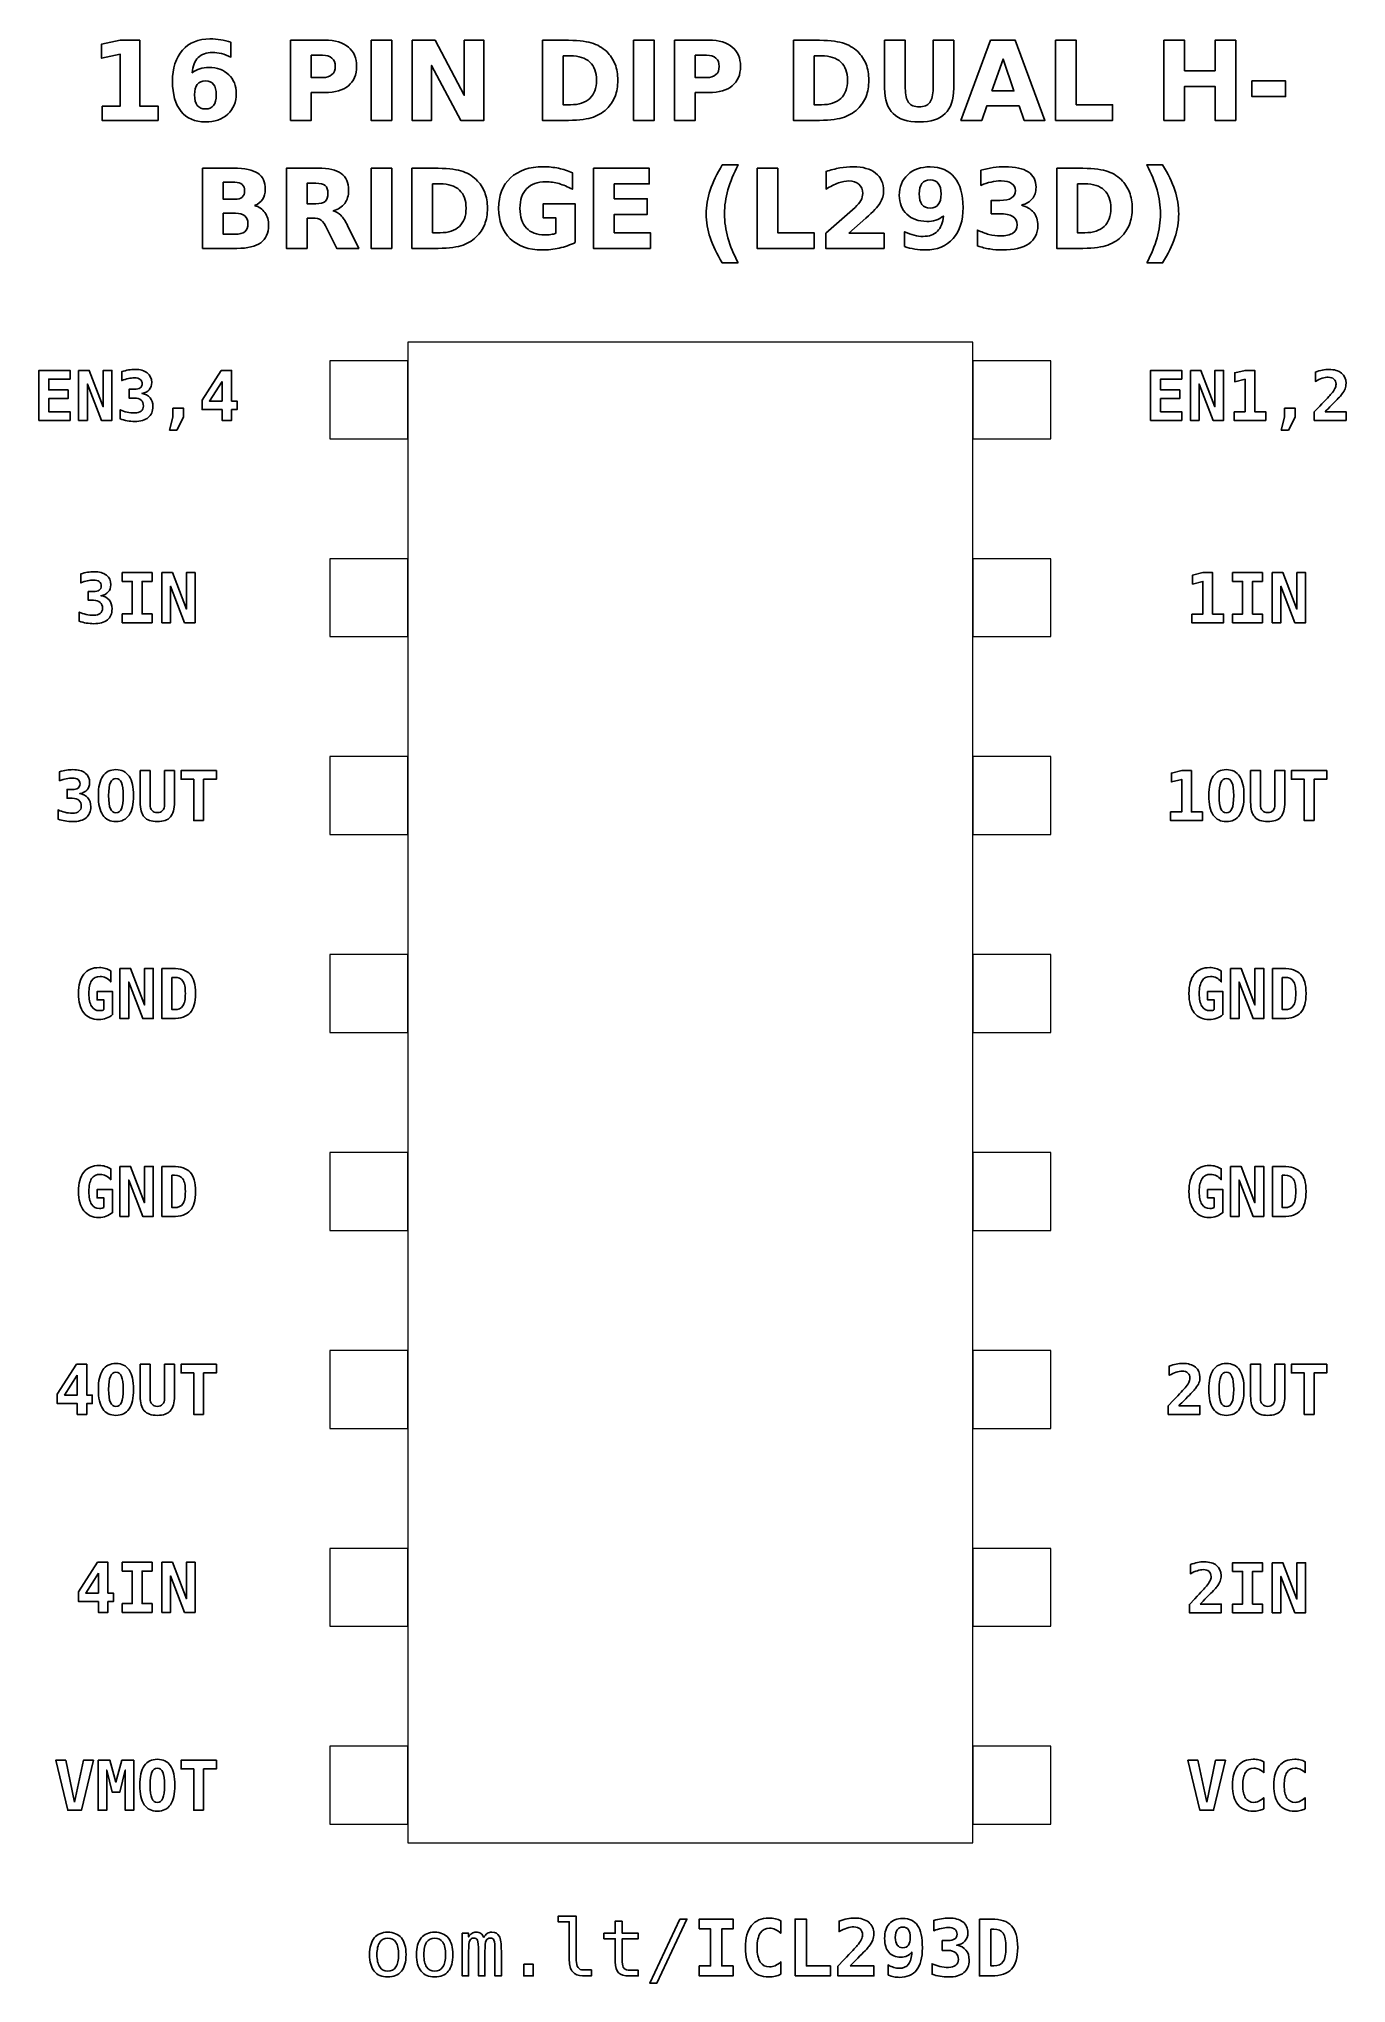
# Model space of a CAD drawing. Header units: centimetres. Extents: x -11.34 to -9.66, y -15.99 to -13.5.
import ezdxf

# ---------------------------------------------------------------- set-up
doc = ezdxf.new("R2010")
doc.units = ezdxf.units.CM
doc.header["$MEASUREMENT"] = 0
doc.layers.add('Layer 1', color=7, linetype='Continuous')

msp = doc.modelspace()

# ---------------------------------------------------------------- linework, layer by layer
at = {"layer": 'Layer 1', "color": 7, "lineweight": 9}
for points in [[(-10.8625, -15.813), (-10.1375, -15.813), (-10.1375, -13.887), (-10.8625, -13.887), (-10.8625, -15.813)], [(-10.9625, -14.011), (-10.8625, -14.011), (-10.8625, -13.911), (-10.9625, -13.911), (-10.9625, -14.011)], [(-10.1375, -14.011), (-10.0375, -14.011), (-10.0375, -13.911), (-10.1375, -13.911), (-10.1375, -14.011)], [(-10.9625, -14.265), (-10.8625, -14.265), (-10.8625, -14.165), (-10.9625, -14.165), (-10.9625, -14.265)], [(-10.1375, -14.265), (-10.0375, -14.265), (-10.0375, -14.165), (-10.1375, -14.165), (-10.1375, -14.265)], [(-10.9625, -14.519), (-10.8625, -14.519), (-10.8625, -14.419), (-10.9625, -14.419), (-10.9625, -14.519)], [(-10.1375, -14.519), (-10.0375, -14.519), (-10.0375, -14.419), (-10.1375, -14.419), (-10.1375, -14.519)], [(-10.9625, -14.773), (-10.8625, -14.773), (-10.8625, -14.673), (-10.9625, -14.673), (-10.9625, -14.773)], [(-10.1375, -14.773), (-10.0375, -14.773), (-10.0375, -14.673), (-10.1375, -14.673), (-10.1375, -14.773)], [(-10.9625, -15.027), (-10.8625, -15.027), (-10.8625, -14.927), (-10.9625, -14.927), (-10.9625, -15.027)], [(-10.1375, -15.027), (-10.0375, -15.027), (-10.0375, -14.927), (-10.1375, -14.927), (-10.1375, -15.027)], [(-10.9625, -15.281), (-10.8625, -15.281), (-10.8625, -15.181), (-10.9625, -15.181), (-10.9625, -15.281)], [(-10.1375, -15.281), (-10.0375, -15.281), (-10.0375, -15.181), (-10.1375, -15.181), (-10.1375, -15.281)], [(-10.9625, -15.535), (-10.8625, -15.535), (-10.8625, -15.435), (-10.9625, -15.435), (-10.9625, -15.535)], [(-10.1375, -15.535), (-10.0375, -15.535), (-10.0375, -15.435), (-10.1375, -15.435), (-10.1375, -15.535)], [(-10.9625, -15.789), (-10.8625, -15.789), (-10.8625, -15.689), (-10.9625, -15.689), (-10.9625, -15.789)], [(-10.1375, -15.789), (-10.0375, -15.789), (-10.0375, -15.689), (-10.1375, -15.689), (-10.1375, -15.789)]]:
    msp.add_lwpolyline(points, close=True, dxfattribs=at)
at = {"layer": 'Layer 1', "color": 250}
for points, knots in [([(-11.08949, -13.50228), (-11.08949, -13.50228), (-11.08949, -13.52131), (-11.08949, -13.52131), (-11.08949, -13.52131), (-11.09386, -13.51924), (-11.09795, -13.51771), (-11.10181, -13.51672), (-11.10181, -13.51672), (-11.10567, -13.51573), (-11.10945, -13.51524), (-11.11312, -13.51524), (-11.11312, -13.51524), (-11.12103, -13.51524), (-11.12716, -13.51743), (-11.13158, -13.52183), (-11.13158, -13.52183), (-11.13598, -13.5262), (-11.13857, -13.53271), (-11.1393, -13.54135), (-11.1393, -13.54135), (-11.13627, -13.53911), (-11.13297, -13.53742), (-11.12944, -13.53629), (-11.12944, -13.53629), (-11.12592, -13.53516), (-11.12206, -13.5346), (-11.11787, -13.5346), (-11.11787, -13.5346), (-11.10736, -13.5346), (-11.09887, -13.53768), (-11.09243, -13.54384), (-11.09243, -13.54384), (-11.08596, -13.54998), (-11.08274, -13.55804), (-11.08274, -13.56802), (-11.08274, -13.56802), (-11.08274, -13.57905), (-11.08634, -13.58787), (-11.09356, -13.59452), (-11.09356, -13.59452), (-11.10075, -13.60115), (-11.11044, -13.60447), (-11.12255, -13.60447), (-11.12255, -13.60447), (-11.13591, -13.60447), (-11.14626, -13.59995), (-11.1536, -13.59092), (-11.1536, -13.59092), (-11.16091, -13.58191), (-11.16458, -13.5691), (-11.16458, -13.55252), (-11.16458, -13.55252), (-11.16458, -13.53554), (-11.1603, -13.52218), (-11.15174, -13.51247), (-11.15174, -13.51247), (-11.14316, -13.50275), (-11.13142, -13.49788), (-11.11649, -13.49788), (-11.11649, -13.49788), (-11.11176, -13.49788), (-11.10717, -13.49826), (-11.1027, -13.49899), (-11.1027, -13.49899), (-11.09826, -13.49972), (-11.09386, -13.50082), (-11.08949, -13.50228)], [0, 0, 0, 0, 0.0588235, 0.0588235, 0.0588235, 0.0588235, 0.1176471, 0.1176471, 0.1176471, 0.1176471, 0.1764706, 0.1764706, 0.1764706, 0.1764706, 0.2352941, 0.2352941, 0.2352941, 0.2352941, 0.2941176, 0.2941176, 0.2941176, 0.2941176, 0.3529412, 0.3529412, 0.3529412, 0.3529412, 0.4117647, 0.4117647, 0.4117647, 0.4117647, 0.4705882, 0.4705882, 0.4705882, 0.4705882, 0.5294118, 0.5294118, 0.5294118, 0.5294118, 0.5882353, 0.5882353, 0.5882353, 0.5882353, 0.6470588, 0.6470588, 0.6470588, 0.6470588, 0.7058824, 0.7058824, 0.7058824, 0.7058824, 0.7647059, 0.7647059, 0.7647059, 0.7647059, 0.8235294, 0.8235294, 0.8235294, 0.8235294, 0.8823529, 0.8823529, 0.8823529, 0.8823529, 0.9411765, 0.9411765, 0.9411765, 0.9411765, 1, 1, 1, 1]), ([(-11.25499, -13.58415), (-11.25499, -13.58415), (-11.23156, -13.58415), (-11.23156, -13.58415), (-11.23156, -13.58415), (-11.23156, -13.58415), (-11.23156, -13.51766), (-11.23156, -13.51766), (-11.23156, -13.51766), (-11.23156, -13.51766), (-11.2556, -13.52263), (-11.2556, -13.52263), (-11.2556, -13.52263), (-11.2556, -13.52263), (-11.2556, -13.50456), (-11.2556, -13.50456), (-11.2556, -13.50456), (-11.2556, -13.50456), (-11.2317, -13.4996), (-11.2317, -13.4996), (-11.2317, -13.4996), (-11.2317, -13.4996), (-11.20649, -13.4996), (-11.20649, -13.4996), (-11.20649, -13.4996), (-11.20649, -13.4996), (-11.20649, -13.58415), (-11.20649, -13.58415), (-11.20649, -13.58415), (-11.20649, -13.58415), (-11.18307, -13.58415), (-11.18307, -13.58415), (-11.18307, -13.58415), (-11.18307, -13.58415), (-11.18307, -13.60247), (-11.18307, -13.60247), (-11.18307, -13.60247), (-11.18307, -13.60247), (-11.25499, -13.60247), (-11.25499, -13.60247), (-11.25499, -13.60247), (-11.25499, -13.60247), (-11.25499, -13.58415), (-11.25499, -13.58415)], [0, 0, 0, 0, 0.0909091, 0.0909091, 0.0909091, 0.0909091, 0.1818182, 0.1818182, 0.1818182, 0.1818182, 0.2727273, 0.2727273, 0.2727273, 0.2727273, 0.3636364, 0.3636364, 0.3636364, 0.3636364, 0.4545455, 0.4545455, 0.4545455, 0.4545455, 0.5454545, 0.5454545, 0.5454545, 0.5454545, 0.6363636, 0.6363636, 0.6363636, 0.6363636, 0.7272727, 0.7272727, 0.7272727, 0.7272727, 0.8181818, 0.8181818, 0.8181818, 0.8181818, 0.9090909, 0.9090909, 0.9090909, 0.9090909, 1, 1, 1, 1]), ([(-11.01305, -13.4996), (-11.01305, -13.4996), (-10.96903, -13.4996), (-10.96903, -13.4996), (-10.96903, -13.4996), (-10.95593, -13.4996), (-10.94588, -13.50252), (-10.93887, -13.50833), (-10.93887, -13.50833), (-10.93187, -13.51414), (-10.92836, -13.52241), (-10.92836, -13.53316), (-10.92836, -13.53316), (-10.92836, -13.54393), (-10.93187, -13.55223), (-10.93887, -13.55804), (-10.93887, -13.55804), (-10.94588, -13.56385), (-10.95593, -13.56677), (-10.96903, -13.56677), (-10.96903, -13.56677), (-10.96903, -13.56677), (-10.98652, -13.56677), (-10.98652, -13.56677), (-10.98652, -13.56677), (-10.98652, -13.56677), (-10.98652, -13.60247), (-10.98652, -13.60247), (-10.98652, -13.60247), (-10.98652, -13.60247), (-11.01305, -13.60247), (-11.01305, -13.60247), (-11.01305, -13.60247), (-11.01305, -13.60247), (-11.01305, -13.4996), (-11.01305, -13.4996)], [0, 0, 0, 0, 0.1111111, 0.1111111, 0.1111111, 0.1111111, 0.2222222, 0.2222222, 0.2222222, 0.2222222, 0.3333333, 0.3333333, 0.3333333, 0.3333333, 0.4444444, 0.4444444, 0.4444444, 0.4444444, 0.5555556, 0.5555556, 0.5555556, 0.5555556, 0.6666667, 0.6666667, 0.6666667, 0.6666667, 0.7777778, 0.7777778, 0.7777778, 0.7777778, 0.8888889, 0.8888889, 0.8888889, 0.8888889, 1, 1, 1, 1]), ([(-10.98652, -13.51882), (-10.98652, -13.51882), (-10.98652, -13.54755), (-10.98652, -13.54755), (-10.98652, -13.54755), (-10.98652, -13.54755), (-10.97185, -13.54755), (-10.97185, -13.54755), (-10.97185, -13.54755), (-10.9667, -13.54755), (-10.96272, -13.54631), (-10.95992, -13.54379), (-10.95992, -13.54379), (-10.95712, -13.5413), (-10.95571, -13.53775), (-10.95571, -13.53316), (-10.95571, -13.53316), (-10.95571, -13.52855), (-10.95712, -13.52502), (-10.95992, -13.52253), (-10.95992, -13.52253), (-10.96272, -13.52006), (-10.9667, -13.51882), (-10.97185, -13.51882), (-10.97185, -13.51882), (-10.97185, -13.51882), (-10.98652, -13.51882), (-10.98652, -13.51882)], [0, 0, 0, 0, 0.1428571, 0.1428571, 0.1428571, 0.1428571, 0.2857143, 0.2857143, 0.2857143, 0.2857143, 0.4285714, 0.4285714, 0.4285714, 0.4285714, 0.5714286, 0.5714286, 0.5714286, 0.5714286, 0.7142857, 0.7142857, 0.7142857, 0.7142857, 0.8571429, 0.8571429, 0.8571429, 0.8571429, 1, 1, 1, 1]), ([(-10.90964, -13.4996), (-10.90964, -13.4996), (-10.88311, -13.4996), (-10.88311, -13.4996), (-10.88311, -13.4996), (-10.88311, -13.4996), (-10.88311, -13.60247), (-10.88311, -13.60247), (-10.88311, -13.60247), (-10.88311, -13.60247), (-10.90964, -13.60247), (-10.90964, -13.60247), (-10.90964, -13.60247), (-10.90964, -13.60247), (-10.90964, -13.4996), (-10.90964, -13.4996)], [0, 0, 0, 0, 0.25, 0.25, 0.25, 0.25, 0.5, 0.5, 0.5, 0.5, 0.75, 0.75, 0.75, 0.75, 1, 1, 1, 1]), ([(-10.85715, -13.4996), (-10.85715, -13.4996), (-10.82752, -13.4996), (-10.82752, -13.4996), (-10.82752, -13.4996), (-10.82752, -13.4996), (-10.7901, -13.57016), (-10.7901, -13.57016), (-10.7901, -13.57016), (-10.7901, -13.57016), (-10.7901, -13.4996), (-10.7901, -13.4996), (-10.7901, -13.4996), (-10.7901, -13.4996), (-10.76496, -13.4996), (-10.76496, -13.4996), (-10.76496, -13.4996), (-10.76496, -13.4996), (-10.76496, -13.60247), (-10.76496, -13.60247), (-10.76496, -13.60247), (-10.76496, -13.60247), (-10.79459, -13.60247), (-10.79459, -13.60247), (-10.79459, -13.60247), (-10.79459, -13.60247), (-10.83201, -13.53191), (-10.83201, -13.53191), (-10.83201, -13.53191), (-10.83201, -13.53191), (-10.83201, -13.60247), (-10.83201, -13.60247), (-10.83201, -13.60247), (-10.83201, -13.60247), (-10.85715, -13.60247), (-10.85715, -13.60247), (-10.85715, -13.60247), (-10.85715, -13.60247), (-10.85715, -13.4996), (-10.85715, -13.4996)], [0, 0, 0, 0, 0.1, 0.1, 0.1, 0.1, 0.2, 0.2, 0.2, 0.2, 0.3, 0.3, 0.3, 0.3, 0.4, 0.4, 0.4, 0.4, 0.5, 0.5, 0.5, 0.5, 0.6, 0.6, 0.6, 0.6, 0.7, 0.7, 0.7, 0.7, 0.8, 0.8, 0.8, 0.8, 0.9, 0.9, 0.9, 0.9, 1, 1, 1, 1]), ([(-10.68993, -13.4996), (-10.68993, -13.4996), (-10.66194, -13.4996), (-10.66194, -13.4996), (-10.66194, -13.4996), (-10.64633, -13.4996), (-10.63471, -13.50071), (-10.62707, -13.50294), (-10.62707, -13.50294), (-10.61942, -13.50517), (-10.61286, -13.50894), (-10.60738, -13.51428), (-10.60738, -13.51428), (-10.60256, -13.51891), (-10.59899, -13.52427), (-10.59663, -13.53034), (-10.59663, -13.53034), (-10.59431, -13.53638), (-10.59313, -13.54325), (-10.59313, -13.55094), (-10.59313, -13.55094), (-10.59313, -13.5587), (-10.59431, -13.56562), (-10.59663, -13.57171), (-10.59663, -13.57171), (-10.59899, -13.5778), (-10.60256, -13.58316), (-10.60738, -13.58779), (-10.60738, -13.58779), (-10.61291, -13.59313), (-10.61952, -13.5969), (-10.62723, -13.59913), (-10.62723, -13.59913), (-10.63495, -13.60136), (-10.64652, -13.60247), (-10.66194, -13.60247), (-10.66194, -13.60247), (-10.66194, -13.60247), (-10.68993, -13.60247), (-10.68993, -13.60247), (-10.68993, -13.60247), (-10.68993, -13.60247), (-10.68993, -13.4996), (-10.68993, -13.4996)], [0, 0, 0, 0, 0.0909091, 0.0909091, 0.0909091, 0.0909091, 0.1818182, 0.1818182, 0.1818182, 0.1818182, 0.2727273, 0.2727273, 0.2727273, 0.2727273, 0.3636364, 0.3636364, 0.3636364, 0.3636364, 0.4545455, 0.4545455, 0.4545455, 0.4545455, 0.5454545, 0.5454545, 0.5454545, 0.5454545, 0.6363636, 0.6363636, 0.6363636, 0.6363636, 0.7272727, 0.7272727, 0.7272727, 0.7272727, 0.8181818, 0.8181818, 0.8181818, 0.8181818, 0.9090909, 0.9090909, 0.9090909, 0.9090909, 1, 1, 1, 1]), ([(-10.6634, -13.51966), (-10.6634, -13.51966), (-10.6634, -13.58241), (-10.6634, -13.58241), (-10.6634, -13.58241), (-10.6634, -13.58241), (-10.6539, -13.58241), (-10.6539, -13.58241), (-10.6539, -13.58241), (-10.64306, -13.58241), (-10.63478, -13.57973), (-10.62907, -13.57434), (-10.62907, -13.57434), (-10.62335, -13.56898), (-10.62048, -13.56117), (-10.62048, -13.55094), (-10.62048, -13.55094), (-10.62048, -13.54073), (-10.62333, -13.53297), (-10.62902, -13.52766), (-10.62902, -13.52766), (-10.63471, -13.52232), (-10.64301, -13.51966), (-10.6539, -13.51966), (-10.6539, -13.51966), (-10.6539, -13.51966), (-10.6634, -13.51966), (-10.6634, -13.51966)], [0, 0, 0, 0, 0.1428571, 0.1428571, 0.1428571, 0.1428571, 0.2857143, 0.2857143, 0.2857143, 0.2857143, 0.4285714, 0.4285714, 0.4285714, 0.4285714, 0.5714286, 0.5714286, 0.5714286, 0.5714286, 0.7142857, 0.7142857, 0.7142857, 0.7142857, 0.8571429, 0.8571429, 0.8571429, 0.8571429, 1, 1, 1, 1]), ([(-10.57281, -13.4996), (-10.57281, -13.4996), (-10.54628, -13.4996), (-10.54628, -13.4996), (-10.54628, -13.4996), (-10.54628, -13.4996), (-10.54628, -13.60247), (-10.54628, -13.60247), (-10.54628, -13.60247), (-10.54628, -13.60247), (-10.57281, -13.60247), (-10.57281, -13.60247), (-10.57281, -13.60247), (-10.57281, -13.60247), (-10.57281, -13.4996), (-10.57281, -13.4996)], [0, 0, 0, 0, 0.25, 0.25, 0.25, 0.25, 0.5, 0.5, 0.5, 0.5, 0.75, 0.75, 0.75, 0.75, 1, 1, 1, 1]), ([(-10.52032, -13.4996), (-10.52032, -13.4996), (-10.4763, -13.4996), (-10.4763, -13.4996), (-10.4763, -13.4996), (-10.4632, -13.4996), (-10.45315, -13.50252), (-10.44614, -13.50833), (-10.44614, -13.50833), (-10.43914, -13.51414), (-10.43563, -13.52241), (-10.43563, -13.53316), (-10.43563, -13.53316), (-10.43563, -13.54393), (-10.43914, -13.55223), (-10.44614, -13.55804), (-10.44614, -13.55804), (-10.45315, -13.56385), (-10.4632, -13.56677), (-10.4763, -13.56677), (-10.4763, -13.56677), (-10.4763, -13.56677), (-10.49379, -13.56677), (-10.49379, -13.56677), (-10.49379, -13.56677), (-10.49379, -13.56677), (-10.49379, -13.60247), (-10.49379, -13.60247), (-10.49379, -13.60247), (-10.49379, -13.60247), (-10.52032, -13.60247), (-10.52032, -13.60247), (-10.52032, -13.60247), (-10.52032, -13.60247), (-10.52032, -13.4996), (-10.52032, -13.4996)], [0, 0, 0, 0, 0.1111111, 0.1111111, 0.1111111, 0.1111111, 0.2222222, 0.2222222, 0.2222222, 0.2222222, 0.3333333, 0.3333333, 0.3333333, 0.3333333, 0.4444444, 0.4444444, 0.4444444, 0.4444444, 0.5555556, 0.5555556, 0.5555556, 0.5555556, 0.6666667, 0.6666667, 0.6666667, 0.6666667, 0.7777778, 0.7777778, 0.7777778, 0.7777778, 0.8888889, 0.8888889, 0.8888889, 0.8888889, 1, 1, 1, 1]), ([(-10.49379, -13.51882), (-10.49379, -13.51882), (-10.49379, -13.54755), (-10.49379, -13.54755), (-10.49379, -13.54755), (-10.49379, -13.54755), (-10.47912, -13.54755), (-10.47912, -13.54755), (-10.47912, -13.54755), (-10.47397, -13.54755), (-10.46999, -13.54631), (-10.46719, -13.54379), (-10.46719, -13.54379), (-10.46439, -13.5413), (-10.46298, -13.53775), (-10.46298, -13.53316), (-10.46298, -13.53316), (-10.46298, -13.52855), (-10.46439, -13.52502), (-10.46719, -13.52253), (-10.46719, -13.52253), (-10.46999, -13.52006), (-10.47397, -13.51882), (-10.47912, -13.51882), (-10.47912, -13.51882), (-10.47912, -13.51882), (-10.49379, -13.51882), (-10.49379, -13.51882)], [0, 0, 0, 0, 0.1428571, 0.1428571, 0.1428571, 0.1428571, 0.2857143, 0.2857143, 0.2857143, 0.2857143, 0.4285714, 0.4285714, 0.4285714, 0.4285714, 0.5714286, 0.5714286, 0.5714286, 0.5714286, 0.7142857, 0.7142857, 0.7142857, 0.7142857, 0.8571429, 0.8571429, 0.8571429, 0.8571429, 1, 1, 1, 1]), ([(-10.36778, -13.4996), (-10.36778, -13.4996), (-10.33979, -13.4996), (-10.33979, -13.4996), (-10.33979, -13.4996), (-10.32418, -13.4996), (-10.31256, -13.50071), (-10.30492, -13.50294), (-10.30492, -13.50294), (-10.29727, -13.50517), (-10.29071, -13.50894), (-10.28523, -13.51428), (-10.28523, -13.51428), (-10.28041, -13.51891), (-10.27684, -13.52427), (-10.27448, -13.53034), (-10.27448, -13.53034), (-10.27216, -13.53638), (-10.27098, -13.54325), (-10.27098, -13.55094), (-10.27098, -13.55094), (-10.27098, -13.5587), (-10.27216, -13.56562), (-10.27448, -13.57171), (-10.27448, -13.57171), (-10.27684, -13.5778), (-10.28041, -13.58316), (-10.28523, -13.58779), (-10.28523, -13.58779), (-10.29076, -13.59313), (-10.29737, -13.5969), (-10.30508, -13.59913), (-10.30508, -13.59913), (-10.3128, -13.60136), (-10.32437, -13.60247), (-10.33979, -13.60247), (-10.33979, -13.60247), (-10.33979, -13.60247), (-10.36778, -13.60247), (-10.36778, -13.60247), (-10.36778, -13.60247), (-10.36778, -13.60247), (-10.36778, -13.4996), (-10.36778, -13.4996)], [0, 0, 0, 0, 0.0909091, 0.0909091, 0.0909091, 0.0909091, 0.1818182, 0.1818182, 0.1818182, 0.1818182, 0.2727273, 0.2727273, 0.2727273, 0.2727273, 0.3636364, 0.3636364, 0.3636364, 0.3636364, 0.4545455, 0.4545455, 0.4545455, 0.4545455, 0.5454545, 0.5454545, 0.5454545, 0.5454545, 0.6363636, 0.6363636, 0.6363636, 0.6363636, 0.7272727, 0.7272727, 0.7272727, 0.7272727, 0.8181818, 0.8181818, 0.8181818, 0.8181818, 0.9090909, 0.9090909, 0.9090909, 0.9090909, 1, 1, 1, 1]), ([(-10.34125, -13.51966), (-10.34125, -13.51966), (-10.34125, -13.58241), (-10.34125, -13.58241), (-10.34125, -13.58241), (-10.34125, -13.58241), (-10.33175, -13.58241), (-10.33175, -13.58241), (-10.33175, -13.58241), (-10.32091, -13.58241), (-10.31263, -13.57973), (-10.30692, -13.57434), (-10.30692, -13.57434), (-10.3012, -13.56898), (-10.29833, -13.56117), (-10.29833, -13.55094), (-10.29833, -13.55094), (-10.29833, -13.54073), (-10.30118, -13.53297), (-10.30687, -13.52766), (-10.30687, -13.52766), (-10.31256, -13.52232), (-10.32086, -13.51966), (-10.33175, -13.51966), (-10.33175, -13.51966), (-10.33175, -13.51966), (-10.34125, -13.51966), (-10.34125, -13.51966)], [0, 0, 0, 0, 0.1428571, 0.1428571, 0.1428571, 0.1428571, 0.2857143, 0.2857143, 0.2857143, 0.2857143, 0.4285714, 0.4285714, 0.4285714, 0.4285714, 0.5714286, 0.5714286, 0.5714286, 0.5714286, 0.7142857, 0.7142857, 0.7142857, 0.7142857, 0.8571429, 0.8571429, 0.8571429, 0.8571429, 1, 1, 1, 1]), ([(-10.25066, -13.4996), (-10.25066, -13.4996), (-10.22413, -13.4996), (-10.22413, -13.4996), (-10.22413, -13.4996), (-10.22413, -13.4996), (-10.22413, -13.56127), (-10.22413, -13.56127), (-10.22413, -13.56127), (-10.22413, -13.56976), (-10.22275, -13.57585), (-10.21997, -13.57949), (-10.21997, -13.57949), (-10.21719, -13.58314), (-10.21266, -13.58497), (-10.20635, -13.58497), (-10.20635, -13.58497), (-10.2, -13.58497), (-10.19544, -13.58314), (-10.19267, -13.57949), (-10.19267, -13.57949), (-10.18989, -13.57585), (-10.1885, -13.56976), (-10.1885, -13.56127), (-10.1885, -13.56127), (-10.1885, -13.56127), (-10.1885, -13.4996), (-10.1885, -13.4996), (-10.1885, -13.4996), (-10.1885, -13.4996), (-10.16197, -13.4996), (-10.16197, -13.4996), (-10.16197, -13.4996), (-10.16197, -13.4996), (-10.16197, -13.56127), (-10.16197, -13.56127), (-10.16197, -13.56127), (-10.16197, -13.57582), (-10.16562, -13.58667), (-10.17293, -13.59379), (-10.17293, -13.59379), (-10.18022, -13.60092), (-10.19137, -13.60447), (-10.20635, -13.60447), (-10.20635, -13.60447), (-10.22129, -13.60447), (-10.23241, -13.60092), (-10.2397, -13.59379), (-10.2397, -13.59379), (-10.24702, -13.58667), (-10.25066, -13.57582), (-10.25066, -13.56127), (-10.25066, -13.56127), (-10.25066, -13.56127), (-10.25066, -13.4996), (-10.25066, -13.4996)], [0, 0, 0, 0, 0.0714286, 0.0714286, 0.0714286, 0.0714286, 0.1428571, 0.1428571, 0.1428571, 0.1428571, 0.2142857, 0.2142857, 0.2142857, 0.2142857, 0.2857143, 0.2857143, 0.2857143, 0.2857143, 0.3571429, 0.3571429, 0.3571429, 0.3571429, 0.4285714, 0.4285714, 0.4285714, 0.4285714, 0.5, 0.5, 0.5, 0.5, 0.5714286, 0.5714286, 0.5714286, 0.5714286, 0.6428571, 0.6428571, 0.6428571, 0.6428571, 0.7142857, 0.7142857, 0.7142857, 0.7142857, 0.7857143, 0.7857143, 0.7857143, 0.7857143, 0.8571429, 0.8571429, 0.8571429, 0.8571429, 0.9285714, 0.9285714, 0.9285714, 0.9285714, 1, 1, 1, 1]), ([(-10.07801, -13.58375), (-10.07801, -13.58375), (-10.1195, -13.58375), (-10.1195, -13.58375), (-10.1195, -13.58375), (-10.1195, -13.58375), (-10.12604, -13.60247), (-10.12604, -13.60247), (-10.12604, -13.60247), (-10.12604, -13.60247), (-10.15271, -13.60247), (-10.15271, -13.60247), (-10.15271, -13.60247), (-10.15271, -13.60247), (-10.11461, -13.4996), (-10.11461, -13.4996), (-10.11461, -13.4996), (-10.11461, -13.4996), (-10.08298, -13.4996), (-10.08298, -13.4996), (-10.08298, -13.4996), (-10.08298, -13.4996), (-10.04488, -13.60247), (-10.04488, -13.60247), (-10.04488, -13.60247), (-10.04488, -13.60247), (-10.07155, -13.60247), (-10.07155, -13.60247), (-10.07155, -13.60247), (-10.07155, -13.60247), (-10.07801, -13.58375), (-10.07801, -13.58375)], [0, 0, 0, 0, 0.125, 0.125, 0.125, 0.125, 0.25, 0.25, 0.25, 0.25, 0.375, 0.375, 0.375, 0.375, 0.5, 0.5, 0.5, 0.5, 0.625, 0.625, 0.625, 0.625, 0.75, 0.75, 0.75, 0.75, 0.875, 0.875, 0.875, 0.875, 1, 1, 1, 1]), ([(-10.03121, -13.4996), (-10.03121, -13.4996), (-10.00468, -13.4996), (-10.00468, -13.4996), (-10.00468, -13.4996), (-10.00468, -13.4996), (-10.00468, -13.58241), (-10.00468, -13.58241), (-10.00468, -13.58241), (-10.00468, -13.58241), (-9.95812, -13.58241), (-9.95812, -13.58241), (-9.95812, -13.58241), (-9.95812, -13.58241), (-9.95812, -13.60247), (-9.95812, -13.60247), (-9.95812, -13.60247), (-9.95812, -13.60247), (-10.03121, -13.60247), (-10.03121, -13.60247), (-10.03121, -13.60247), (-10.03121, -13.60247), (-10.03121, -13.4996), (-10.03121, -13.4996)], [0, 0, 0, 0, 0.1666667, 0.1666667, 0.1666667, 0.1666667, 0.3333333, 0.3333333, 0.3333333, 0.3333333, 0.5, 0.5, 0.5, 0.5, 0.6666667, 0.6666667, 0.6666667, 0.6666667, 0.8333333, 0.8333333, 0.8333333, 0.8333333, 1, 1, 1, 1]), ([(-9.89217, -13.4996), (-9.89217, -13.4996), (-9.86564, -13.4996), (-9.86564, -13.4996), (-9.86564, -13.4996), (-9.86564, -13.4996), (-9.86564, -13.53881), (-9.86564, -13.53881), (-9.86564, -13.53881), (-9.86564, -13.53881), (-9.82651, -13.53881), (-9.82651, -13.53881), (-9.82651, -13.53881), (-9.82651, -13.53881), (-9.82651, -13.4996), (-9.82651, -13.4996), (-9.82651, -13.4996), (-9.82651, -13.4996), (-9.79998, -13.4996), (-9.79998, -13.4996), (-9.79998, -13.4996), (-9.79998, -13.4996), (-9.79998, -13.60247), (-9.79998, -13.60247), (-9.79998, -13.60247), (-9.79998, -13.60247), (-9.82651, -13.60247), (-9.82651, -13.60247), (-9.82651, -13.60247), (-9.82651, -13.60247), (-9.82651, -13.55887), (-9.82651, -13.55887), (-9.82651, -13.55887), (-9.82651, -13.55887), (-9.86564, -13.55887), (-9.86564, -13.55887), (-9.86564, -13.55887), (-9.86564, -13.55887), (-9.86564, -13.60247), (-9.86564, -13.60247), (-9.86564, -13.60247), (-9.86564, -13.60247), (-9.89217, -13.60247), (-9.89217, -13.60247), (-9.89217, -13.60247), (-9.89217, -13.60247), (-9.89217, -13.4996), (-9.89217, -13.4996)], [0, 0, 0, 0, 0.0833333, 0.0833333, 0.0833333, 0.0833333, 0.1666667, 0.1666667, 0.1666667, 0.1666667, 0.25, 0.25, 0.25, 0.25, 0.3333333, 0.3333333, 0.3333333, 0.3333333, 0.4166667, 0.4166667, 0.4166667, 0.4166667, 0.5, 0.5, 0.5, 0.5, 0.5833333, 0.5833333, 0.5833333, 0.5833333, 0.6666667, 0.6666667, 0.6666667, 0.6666667, 0.75, 0.75, 0.75, 0.75, 0.8333333, 0.8333333, 0.8333333, 0.8333333, 0.9166667, 0.9166667, 0.9166667, 0.9166667, 1, 1, 1, 1]), ([(-10.11289, -13.56465), (-10.11289, -13.56465), (-10.08469, -13.56465), (-10.08469, -13.56465), (-10.08469, -13.56465), (-10.08469, -13.56465), (-10.09876, -13.52373), (-10.09876, -13.52373), (-10.09876, -13.52373), (-10.09876, -13.52373), (-10.11289, -13.56465), (-10.11289, -13.56465)], [0, 0, 0, 0, 0.3333333, 0.3333333, 0.3333333, 0.3333333, 0.6666667, 0.6666667, 0.6666667, 0.6666667, 1, 1, 1, 1]), ([(-11.12227, -13.55169), (-11.12693, -13.55169), (-11.13041, -13.5532), (-11.13271, -13.55621), (-11.13271, -13.55621), (-11.13504, -13.55922), (-11.13619, -13.56374), (-11.13619, -13.56973), (-11.13619, -13.56973), (-11.13619, -13.57575), (-11.13504, -13.58027), (-11.13271, -13.58328), (-11.13271, -13.58328), (-11.13041, -13.58629), (-11.12693, -13.58779), (-11.12227, -13.58779), (-11.12227, -13.58779), (-11.11759, -13.58779), (-11.11409, -13.58629), (-11.11178, -13.58328), (-11.11178, -13.58328), (-11.10945, -13.58027), (-11.1083, -13.57575), (-11.1083, -13.56973), (-11.1083, -13.56973), (-11.1083, -13.56374), (-11.10945, -13.55922), (-11.11178, -13.55621), (-11.11178, -13.55621), (-11.11409, -13.5532), (-11.11759, -13.55169), (-11.12227, -13.55169)], [0, 0, 0, 0, 0.125, 0.125, 0.125, 0.125, 0.25, 0.25, 0.25, 0.25, 0.375, 0.375, 0.375, 0.375, 0.5, 0.5, 0.5, 0.5, 0.625, 0.625, 0.625, 0.625, 0.75, 0.75, 0.75, 0.75, 0.875, 0.875, 0.875, 0.875, 1, 1, 1, 1]), ([(-9.7794, -13.55184), (-9.7794, -13.55184), (-9.73612, -13.55184), (-9.73612, -13.55184), (-9.73612, -13.55184), (-9.73612, -13.55184), (-9.73612, -13.5719), (-9.73612, -13.5719), (-9.73612, -13.5719), (-9.73612, -13.5719), (-9.7794, -13.5719), (-9.7794, -13.5719), (-9.7794, -13.5719), (-9.7794, -13.5719), (-9.7794, -13.55184), (-9.7794, -13.55184)], [0, 0, 0, 0, 0.25, 0.25, 0.25, 0.25, 0.5, 0.5, 0.5, 0.5, 0.75, 0.75, 0.75, 0.75, 1, 1, 1, 1]), ([(-11.05915, -13.71166), (-11.05346, -13.71331), (-11.04904, -13.71637), (-11.04591, -13.72084), (-11.04591, -13.72084), (-11.04278, -13.72528), (-11.04123, -13.73076), (-11.04123, -13.73723), (-11.04123, -13.73723), (-11.04123, -13.74715), (-11.0446, -13.75454), (-11.0513, -13.75941), (-11.0513, -13.75941), (-11.058, -13.76427), (-11.06821, -13.76672), (-11.0819, -13.76672), (-11.0819, -13.76672), (-11.0819, -13.76672), (-11.12592, -13.76672), (-11.12592, -13.76672), (-11.12592, -13.76672), (-11.12592, -13.76672), (-11.12592, -13.66385), (-11.12592, -13.66385), (-11.12592, -13.66385), (-11.12592, -13.66385), (-11.0861, -13.66385), (-11.0861, -13.66385), (-11.0861, -13.66385), (-11.07181, -13.66385), (-11.06146, -13.66601), (-11.05506, -13.67032), (-11.05506, -13.67032), (-11.04864, -13.67465), (-11.04544, -13.68156), (-11.04544, -13.69106), (-11.04544, -13.69106), (-11.04544, -13.69607), (-11.04662, -13.70033), (-11.04895, -13.70386), (-11.04895, -13.70386), (-11.0513, -13.70736), (-11.05468, -13.70997), (-11.05915, -13.71166)], [0, 0, 0, 0, 0.0909091, 0.0909091, 0.0909091, 0.0909091, 0.1818182, 0.1818182, 0.1818182, 0.1818182, 0.2727273, 0.2727273, 0.2727273, 0.2727273, 0.3636364, 0.3636364, 0.3636364, 0.3636364, 0.4545455, 0.4545455, 0.4545455, 0.4545455, 0.5454545, 0.5454545, 0.5454545, 0.5454545, 0.6363636, 0.6363636, 0.6363636, 0.6363636, 0.7272727, 0.7272727, 0.7272727, 0.7272727, 0.8181818, 0.8181818, 0.8181818, 0.8181818, 0.9090909, 0.9090909, 0.9090909, 0.9090909, 1, 1, 1, 1]), ([(-10.99184, -13.7278), (-10.99184, -13.7278), (-10.99184, -13.76672), (-10.99184, -13.76672), (-10.99184, -13.76672), (-10.99184, -13.76672), (-11.01837, -13.76672), (-11.01837, -13.76672), (-11.01837, -13.76672), (-11.01837, -13.76672), (-11.01837, -13.66385), (-11.01837, -13.66385), (-11.01837, -13.66385), (-11.01837, -13.66385), (-10.97785, -13.66385), (-10.97785, -13.66385), (-10.97785, -13.66385), (-10.9643, -13.66385), (-10.95435, -13.66613), (-10.94805, -13.67067), (-10.94805, -13.67067), (-10.94173, -13.67521), (-10.93857, -13.68241), (-10.93857, -13.69224), (-10.93857, -13.69224), (-10.93857, -13.69903), (-10.94022, -13.70463), (-10.94349, -13.70898), (-10.94349, -13.70898), (-10.94678, -13.71336), (-10.95174, -13.71658), (-10.95835, -13.71863), (-10.95835, -13.71863), (-10.95473, -13.71947), (-10.95146, -13.72133), (-10.94859, -13.72425), (-10.94859, -13.72425), (-10.94572, -13.72716), (-10.94283, -13.73158), (-10.93989, -13.73751), (-10.93989, -13.73751), (-10.93989, -13.73751), (-10.92547, -13.76672), (-10.92547, -13.76672), (-10.92547, -13.76672), (-10.92547, -13.76672), (-10.95374, -13.76672), (-10.95374, -13.76672), (-10.95374, -13.76672), (-10.95374, -13.76672), (-10.96628, -13.74116), (-10.96628, -13.74116), (-10.96628, -13.74116), (-10.96879, -13.73603), (-10.97136, -13.7325), (-10.97397, -13.73062), (-10.97397, -13.73062), (-10.97656, -13.72874), (-10.98001, -13.7278), (-10.98434, -13.7278), (-10.98434, -13.7278), (-10.98434, -13.7278), (-10.99184, -13.7278), (-10.99184, -13.7278)], [0, 0, 0, 0, 0.0625, 0.0625, 0.0625, 0.0625, 0.125, 0.125, 0.125, 0.125, 0.1875, 0.1875, 0.1875, 0.1875, 0.25, 0.25, 0.25, 0.25, 0.3125, 0.3125, 0.3125, 0.3125, 0.375, 0.375, 0.375, 0.375, 0.4375, 0.4375, 0.4375, 0.4375, 0.5, 0.5, 0.5, 0.5, 0.5625, 0.5625, 0.5625, 0.5625, 0.625, 0.625, 0.625, 0.625, 0.6875, 0.6875, 0.6875, 0.6875, 0.75, 0.75, 0.75, 0.75, 0.8125, 0.8125, 0.8125, 0.8125, 0.875, 0.875, 0.875, 0.875, 0.9375, 0.9375, 0.9375, 0.9375, 1, 1, 1, 1]), ([(-10.90972, -13.66385), (-10.90972, -13.66385), (-10.88319, -13.66385), (-10.88319, -13.66385), (-10.88319, -13.66385), (-10.88319, -13.66385), (-10.88319, -13.76672), (-10.88319, -13.76672), (-10.88319, -13.76672), (-10.88319, -13.76672), (-10.90972, -13.76672), (-10.90972, -13.76672), (-10.90972, -13.76672), (-10.90972, -13.76672), (-10.90972, -13.66385), (-10.90972, -13.66385)], [0, 0, 0, 0, 0.25, 0.25, 0.25, 0.25, 0.5, 0.5, 0.5, 0.5, 0.75, 0.75, 0.75, 0.75, 1, 1, 1, 1]), ([(-10.85723, -13.66385), (-10.85723, -13.66385), (-10.82924, -13.66385), (-10.82924, -13.66385), (-10.82924, -13.66385), (-10.81363, -13.66385), (-10.80201, -13.66496), (-10.79437, -13.66719), (-10.79437, -13.66719), (-10.78672, -13.66942), (-10.78016, -13.67319), (-10.77468, -13.67853), (-10.77468, -13.67853), (-10.76986, -13.68316), (-10.76629, -13.68852), (-10.76393, -13.69459), (-10.76393, -13.69459), (-10.76161, -13.70063), (-10.76043, -13.7075), (-10.76043, -13.71519), (-10.76043, -13.71519), (-10.76043, -13.72295), (-10.76161, -13.72987), (-10.76393, -13.73596), (-10.76393, -13.73596), (-10.76629, -13.74205), (-10.76986, -13.74741), (-10.77468, -13.75204), (-10.77468, -13.75204), (-10.78021, -13.75738), (-10.78682, -13.76115), (-10.79453, -13.76338), (-10.79453, -13.76338), (-10.80225, -13.76561), (-10.81382, -13.76672), (-10.82924, -13.76672), (-10.82924, -13.76672), (-10.82924, -13.76672), (-10.85723, -13.76672), (-10.85723, -13.76672), (-10.85723, -13.76672), (-10.85723, -13.76672), (-10.85723, -13.66385), (-10.85723, -13.66385)], [0, 0, 0, 0, 0.0909091, 0.0909091, 0.0909091, 0.0909091, 0.1818182, 0.1818182, 0.1818182, 0.1818182, 0.2727273, 0.2727273, 0.2727273, 0.2727273, 0.3636364, 0.3636364, 0.3636364, 0.3636364, 0.4545455, 0.4545455, 0.4545455, 0.4545455, 0.5454545, 0.5454545, 0.5454545, 0.5454545, 0.6363636, 0.6363636, 0.6363636, 0.6363636, 0.7272727, 0.7272727, 0.7272727, 0.7272727, 0.8181818, 0.8181818, 0.8181818, 0.8181818, 0.9090909, 0.9090909, 0.9090909, 0.9090909, 1, 1, 1, 1]), ([(-10.64764, -13.75908), (-10.65425, -13.7623), (-10.66111, -13.7647), (-10.66824, -13.76632), (-10.66824, -13.76632), (-10.67537, -13.76792), (-10.6827, -13.76872), (-10.6903, -13.76872), (-10.6903, -13.76872), (-10.70742, -13.76872), (-10.72099, -13.76392), (-10.73101, -13.75435), (-10.73101, -13.75435), (-10.74103, -13.74478), (-10.74604, -13.7318), (-10.74604, -13.71538), (-10.74604, -13.71538), (-10.74604, -13.6988), (-10.74093, -13.68577), (-10.73075, -13.67624), (-10.73075, -13.67624), (-10.72054, -13.66674), (-10.70657, -13.66199), (-10.68884, -13.66199), (-10.68884, -13.66199), (-10.682, -13.66199), (-10.67544, -13.66263), (-10.66916, -13.66392), (-10.66916, -13.66392), (-10.6629, -13.66521), (-10.65697, -13.66712), (-10.65142, -13.66964), (-10.65142, -13.66964), (-10.65142, -13.66964), (-10.65142, -13.69092), (-10.65142, -13.69092), (-10.65142, -13.69092), (-10.65716, -13.68765), (-10.66288, -13.68523), (-10.66855, -13.68363), (-10.66855, -13.68363), (-10.67421, -13.68201), (-10.6799, -13.68121), (-10.6856, -13.68121), (-10.6856, -13.68121), (-10.69618, -13.68121), (-10.70432, -13.68417), (-10.71003, -13.69007), (-10.71003, -13.69007), (-10.71575, -13.69598), (-10.71862, -13.70442), (-10.71862, -13.71538), (-10.71862, -13.71538), (-10.71862, -13.72627), (-10.71586, -13.73469), (-10.71034, -13.74061), (-10.71034, -13.74061), (-10.70483, -13.74654), (-10.697, -13.7495), (-10.68684, -13.7495), (-10.68684, -13.7495), (-10.68409, -13.7495), (-10.68153, -13.74934), (-10.67915, -13.74899), (-10.67915, -13.74899), (-10.67678, -13.74863), (-10.67466, -13.74809), (-10.67278, -13.74736), (-10.67278, -13.74736), (-10.67278, -13.74736), (-10.67278, -13.72737), (-10.67278, -13.72737), (-10.67278, -13.72737), (-10.67278, -13.72737), (-10.68896, -13.72737), (-10.68896, -13.72737), (-10.68896, -13.72737), (-10.68896, -13.72737), (-10.68896, -13.70959), (-10.68896, -13.70959), (-10.68896, -13.70959), (-10.68896, -13.70959), (-10.64764, -13.70959), (-10.64764, -13.70959), (-10.64764, -13.70959), (-10.64764, -13.70959), (-10.64764, -13.75908), (-10.64764, -13.75908)], [0, 0, 0, 0, 0.0454545, 0.0454545, 0.0454545, 0.0454545, 0.0909091, 0.0909091, 0.0909091, 0.0909091, 0.1363636, 0.1363636, 0.1363636, 0.1363636, 0.1818182, 0.1818182, 0.1818182, 0.1818182, 0.2272727, 0.2272727, 0.2272727, 0.2272727, 0.2727273, 0.2727273, 0.2727273, 0.2727273, 0.3181818, 0.3181818, 0.3181818, 0.3181818, 0.3636364, 0.3636364, 0.3636364, 0.3636364, 0.4090909, 0.4090909, 0.4090909, 0.4090909, 0.4545455, 0.4545455, 0.4545455, 0.4545455, 0.5, 0.5, 0.5, 0.5, 0.5454545, 0.5454545, 0.5454545, 0.5454545, 0.5909091, 0.5909091, 0.5909091, 0.5909091, 0.6363636, 0.6363636, 0.6363636, 0.6363636, 0.6818182, 0.6818182, 0.6818182, 0.6818182, 0.7272727, 0.7272727, 0.7272727, 0.7272727, 0.7727273, 0.7727273, 0.7727273, 0.7727273, 0.8181818, 0.8181818, 0.8181818, 0.8181818, 0.8636364, 0.8636364, 0.8636364, 0.8636364, 0.9090909, 0.9090909, 0.9090909, 0.9090909, 0.9545455, 0.9545455, 0.9545455, 0.9545455, 1, 1, 1, 1]), ([(-10.62428, -13.66385), (-10.62428, -13.66385), (-10.55269, -13.66385), (-10.55269, -13.66385), (-10.55269, -13.66385), (-10.55269, -13.66385), (-10.55269, -13.68391), (-10.55269, -13.68391), (-10.55269, -13.68391), (-10.55269, -13.68391), (-10.59775, -13.68391), (-10.59775, -13.68391), (-10.59775, -13.68391), (-10.59775, -13.68391), (-10.59775, -13.70306), (-10.59775, -13.70306), (-10.59775, -13.70306), (-10.59775, -13.70306), (-10.5554, -13.70306), (-10.5554, -13.70306), (-10.5554, -13.70306), (-10.5554, -13.70306), (-10.5554, -13.72312), (-10.5554, -13.72312), (-10.5554, -13.72312), (-10.5554, -13.72312), (-10.59775, -13.72312), (-10.59775, -13.72312), (-10.59775, -13.72312), (-10.59775, -13.72312), (-10.59775, -13.74666), (-10.59775, -13.74666), (-10.59775, -13.74666), (-10.59775, -13.74666), (-10.55119, -13.74666), (-10.55119, -13.74666), (-10.55119, -13.74666), (-10.55119, -13.74666), (-10.55119, -13.76672), (-10.55119, -13.76672), (-10.55119, -13.76672), (-10.55119, -13.76672), (-10.62428, -13.76672), (-10.62428, -13.76672), (-10.62428, -13.76672), (-10.62428, -13.76672), (-10.62428, -13.66385), (-10.62428, -13.66385)], [0, 0, 0, 0, 0.0833333, 0.0833333, 0.0833333, 0.0833333, 0.1666667, 0.1666667, 0.1666667, 0.1666667, 0.25, 0.25, 0.25, 0.25, 0.3333333, 0.3333333, 0.3333333, 0.3333333, 0.4166667, 0.4166667, 0.4166667, 0.4166667, 0.5, 0.5, 0.5, 0.5, 0.5833333, 0.5833333, 0.5833333, 0.5833333, 0.6666667, 0.6666667, 0.6666667, 0.6666667, 0.75, 0.75, 0.75, 0.75, 0.8333333, 0.8333333, 0.8333333, 0.8333333, 0.9166667, 0.9166667, 0.9166667, 0.9166667, 1, 1, 1, 1]), ([(-10.43851, -13.78532), (-10.43851, -13.78532), (-10.45897, -13.78532), (-10.45897, -13.78532), (-10.45897, -13.78532), (-10.466, -13.77399), (-10.4712, -13.76319), (-10.47454, -13.75296), (-10.47454, -13.75296), (-10.4779, -13.74275), (-10.47957, -13.73262), (-10.47957, -13.72255), (-10.47957, -13.72255), (-10.47957, -13.71249), (-10.47788, -13.7023), (-10.47452, -13.692), (-10.47452, -13.692), (-10.47113, -13.68168), (-10.46596, -13.67091), (-10.45897, -13.65964), (-10.45897, -13.65964), (-10.45897, -13.65964), (-10.43851, -13.65964), (-10.43851, -13.65964), (-10.43851, -13.65964), (-10.44439, -13.67053), (-10.44879, -13.68118), (-10.45173, -13.69158), (-10.45173, -13.69158), (-10.45467, -13.70197), (-10.45615, -13.71225), (-10.45615, -13.72241), (-10.45615, -13.72241), (-10.45615, -13.73257), (-10.45469, -13.74285), (-10.45178, -13.75329), (-10.45178, -13.75329), (-10.44886, -13.76371), (-10.44444, -13.77439), (-10.43851, -13.78532)], [0, 0, 0, 0, 0.1, 0.1, 0.1, 0.1, 0.2, 0.2, 0.2, 0.2, 0.3, 0.3, 0.3, 0.3, 0.4, 0.4, 0.4, 0.4, 0.5, 0.5, 0.5, 0.5, 0.6, 0.6, 0.6, 0.6, 0.7, 0.7, 0.7, 0.7, 0.8, 0.8, 0.8, 0.8, 0.9, 0.9, 0.9, 0.9, 1, 1, 1, 1]), ([(-10.41426, -13.66385), (-10.41426, -13.66385), (-10.38773, -13.66385), (-10.38773, -13.66385), (-10.38773, -13.66385), (-10.38773, -13.66385), (-10.38773, -13.74666), (-10.38773, -13.74666), (-10.38773, -13.74666), (-10.38773, -13.74666), (-10.34117, -13.74666), (-10.34117, -13.74666), (-10.34117, -13.74666), (-10.34117, -13.74666), (-10.34117, -13.76672), (-10.34117, -13.76672), (-10.34117, -13.76672), (-10.34117, -13.76672), (-10.41426, -13.76672), (-10.41426, -13.76672), (-10.41426, -13.76672), (-10.41426, -13.76672), (-10.41426, -13.66385), (-10.41426, -13.66385)], [0, 0, 0, 0, 0.1666667, 0.1666667, 0.1666667, 0.1666667, 0.3333333, 0.3333333, 0.3333333, 0.3333333, 0.5, 0.5, 0.5, 0.5, 0.6666667, 0.6666667, 0.6666667, 0.6666667, 0.8333333, 0.8333333, 0.8333333, 0.8333333, 1, 1, 1, 1]), ([(-10.29665, -13.74722), (-10.29665, -13.74722), (-10.25137, -13.74722), (-10.25137, -13.74722), (-10.25137, -13.74722), (-10.25137, -13.74722), (-10.25137, -13.76672), (-10.25137, -13.76672), (-10.25137, -13.76672), (-10.25137, -13.76672), (-10.32614, -13.76672), (-10.32614, -13.76672), (-10.32614, -13.76672), (-10.32614, -13.76672), (-10.32614, -13.74722), (-10.32614, -13.74722), (-10.32614, -13.74722), (-10.32614, -13.74722), (-10.28858, -13.71409), (-10.28858, -13.71409), (-10.28858, -13.71409), (-10.28522, -13.71105), (-10.28275, -13.70809), (-10.28115, -13.7052), (-10.28115, -13.7052), (-10.27953, -13.7023), (-10.27873, -13.69929), (-10.27873, -13.69616), (-10.27873, -13.69616), (-10.27873, -13.69134), (-10.28035, -13.68746), (-10.28359, -13.68452), (-10.28359, -13.68452), (-10.28682, -13.68158), (-10.29112, -13.68013), (-10.29651, -13.68013), (-10.29651, -13.68013), (-10.30064, -13.68013), (-10.30516, -13.68102), (-10.31008, -13.68278), (-10.31008, -13.68278), (-10.31499, -13.68455), (-10.32026, -13.68718), (-10.32586, -13.69066), (-10.32586, -13.69066), (-10.32586, -13.69066), (-10.32586, -13.66806), (-10.32586, -13.66806), (-10.32586, -13.66806), (-10.31988, -13.66609), (-10.31398, -13.66458), (-10.30815, -13.66355), (-10.30815, -13.66355), (-10.30231, -13.66251), (-10.2966, -13.66199), (-10.29098, -13.66199), (-10.29098, -13.66199), (-10.27868, -13.66199), (-10.26911, -13.6647), (-10.26229, -13.67013), (-10.26229, -13.67013), (-10.25547, -13.67554), (-10.25206, -13.68309), (-10.25206, -13.6928), (-10.25206, -13.6928), (-10.25206, -13.6984), (-10.25351, -13.70362), (-10.25641, -13.70847), (-10.25641, -13.70847), (-10.2593, -13.71331), (-10.26539, -13.7198), (-10.27466, -13.72794), (-10.27466, -13.72794), (-10.27466, -13.72794), (-10.29665, -13.74722), (-10.29665, -13.74722)], [0, 0, 0, 0, 0.0526316, 0.0526316, 0.0526316, 0.0526316, 0.1052632, 0.1052632, 0.1052632, 0.1052632, 0.1578947, 0.1578947, 0.1578947, 0.1578947, 0.2105263, 0.2105263, 0.2105263, 0.2105263, 0.2631579, 0.2631579, 0.2631579, 0.2631579, 0.3157895, 0.3157895, 0.3157895, 0.3157895, 0.3684211, 0.3684211, 0.3684211, 0.3684211, 0.4210526, 0.4210526, 0.4210526, 0.4210526, 0.4736842, 0.4736842, 0.4736842, 0.4736842, 0.5263158, 0.5263158, 0.5263158, 0.5263158, 0.5789474, 0.5789474, 0.5789474, 0.5789474, 0.6315789, 0.6315789, 0.6315789, 0.6315789, 0.6842105, 0.6842105, 0.6842105, 0.6842105, 0.7368421, 0.7368421, 0.7368421, 0.7368421, 0.7894737, 0.7894737, 0.7894737, 0.7894737, 0.8421053, 0.8421053, 0.8421053, 0.8421053, 0.8947368, 0.8947368, 0.8947368, 0.8947368, 0.9473684, 0.9473684, 0.9473684, 0.9473684, 1, 1, 1, 1]), ([(-10.22499, -13.76446), (-10.22499, -13.76446), (-10.22499, -13.74544), (-10.22499, -13.74544), (-10.22499, -13.74544), (-10.22075, -13.74741), (-10.21671, -13.74889), (-10.21285, -13.74988), (-10.21285, -13.74988), (-10.20899, -13.75087), (-10.20518, -13.75136), (-10.20142, -13.75136), (-10.20142, -13.75136), (-10.19352, -13.75136), (-10.18738, -13.74918), (-10.18296, -13.74478), (-10.18296, -13.74478), (-10.17856, -13.7404), (-10.17595, -13.73389), (-10.17517, -13.72526), (-10.17517, -13.72526), (-10.1783, -13.72756), (-10.18162, -13.72928), (-10.18517, -13.73043), (-10.18517, -13.73043), (-10.1887, -13.73158), (-10.19253, -13.73215), (-10.19667, -13.73215), (-10.19667, -13.73215), (-10.20718, -13.73215), (-10.21567, -13.72909), (-10.22212, -13.72295), (-10.22212, -13.72295), (-10.22858, -13.71681), (-10.23181, -13.70875), (-10.23181, -13.69873), (-10.23181, -13.69873), (-10.23181, -13.68765), (-10.22821, -13.67878), (-10.22103, -13.67213), (-10.22103, -13.67213), (-10.21384, -13.66547), (-10.2042, -13.66213), (-10.19213, -13.66213), (-10.19213, -13.66213), (-10.1787, -13.66213), (-10.16833, -13.66665), (-10.16099, -13.6757), (-10.16099, -13.6757), (-10.15363, -13.68476), (-10.14996, -13.69755), (-10.14996, -13.71409), (-10.14996, -13.71409), (-10.14996, -13.73107), (-10.15427, -13.74442), (-10.16285, -13.75414), (-10.16285, -13.75414), (-10.17143, -13.76385), (-10.18322, -13.76872), (-10.19817, -13.76872), (-10.19817, -13.76872), (-10.20302, -13.76872), (-10.20763, -13.76837), (-10.21203, -13.76766), (-10.21203, -13.76766), (-10.21645, -13.76696), (-10.22075, -13.76587), (-10.22499, -13.76446)], [0, 0, 0, 0, 0.0588235, 0.0588235, 0.0588235, 0.0588235, 0.1176471, 0.1176471, 0.1176471, 0.1176471, 0.1764706, 0.1764706, 0.1764706, 0.1764706, 0.2352941, 0.2352941, 0.2352941, 0.2352941, 0.2941176, 0.2941176, 0.2941176, 0.2941176, 0.3529412, 0.3529412, 0.3529412, 0.3529412, 0.4117647, 0.4117647, 0.4117647, 0.4117647, 0.4705882, 0.4705882, 0.4705882, 0.4705882, 0.5294118, 0.5294118, 0.5294118, 0.5294118, 0.5882353, 0.5882353, 0.5882353, 0.5882353, 0.6470588, 0.6470588, 0.6470588, 0.6470588, 0.7058824, 0.7058824, 0.7058824, 0.7058824, 0.7647059, 0.7647059, 0.7647059, 0.7647059, 0.8235294, 0.8235294, 0.8235294, 0.8235294, 0.8823529, 0.8823529, 0.8823529, 0.8823529, 0.9411765, 0.9411765, 0.9411765, 0.9411765, 1, 1, 1, 1]), ([(-10.0752, -13.71124), (-10.06828, -13.71303), (-10.06299, -13.71616), (-10.05939, -13.72058), (-10.05939, -13.72058), (-10.05579, -13.72502), (-10.05398, -13.73064), (-10.05398, -13.73749), (-10.05398, -13.73749), (-10.05398, -13.74769), (-10.05789, -13.75545), (-10.06569, -13.76077), (-10.06569, -13.76077), (-10.0735, -13.76606), (-10.08489, -13.76872), (-10.09987, -13.76872), (-10.09987, -13.76872), (-10.10516, -13.76872), (-10.11045, -13.7683), (-10.11577, -13.76745), (-10.11577, -13.76745), (-10.12106, -13.7666), (-10.1263, -13.76531), (-10.1315, -13.76362), (-10.1315, -13.76362), (-10.1315, -13.76362), (-10.1315, -13.74315), (-10.1315, -13.74315), (-10.1315, -13.74315), (-10.12654, -13.74562), (-10.12162, -13.74751), (-10.11673, -13.74878), (-10.11673, -13.74878), (-10.11184, -13.75002), (-10.10702, -13.75066), (-10.10229, -13.75066), (-10.10229, -13.75066), (-10.09526, -13.75066), (-10.08987, -13.74943), (-10.08613, -13.74701), (-10.08613, -13.74701), (-10.08239, -13.74457), (-10.08051, -13.74109), (-10.08051, -13.73652), (-10.08051, -13.73652), (-10.08051, -13.73184), (-10.08244, -13.72829), (-10.08627, -13.72589), (-10.08627, -13.72589), (-10.09011, -13.72347), (-10.09577, -13.72227), (-10.10325, -13.72227), (-10.10325, -13.72227), (-10.10325, -13.72227), (-10.11386, -13.72227), (-10.11386, -13.72227), (-10.11386, -13.72227), (-10.11386, -13.72227), (-10.11386, -13.70517), (-10.11386, -13.70517), (-10.11386, -13.70517), (-10.11386, -13.70517), (-10.10271, -13.70517), (-10.10271, -13.70517), (-10.10271, -13.70517), (-10.09603, -13.70517), (-10.09109, -13.70414), (-10.08783, -13.70204), (-10.08783, -13.70204), (-10.08456, -13.69995), (-10.08293, -13.69678), (-10.08293, -13.69252), (-10.08293, -13.69252), (-10.08293, -13.68857), (-10.08451, -13.68551), (-10.08768, -13.68337), (-10.08768, -13.68337), (-10.09086, -13.68121), (-10.09533, -13.68013), (-10.10111, -13.68013), (-10.10111, -13.68013), (-10.10539, -13.68013), (-10.1097, -13.6806), (-10.11407, -13.68156), (-10.11407, -13.68156), (-10.11842, -13.68252), (-10.12275, -13.68396), (-10.12708, -13.68584), (-10.12708, -13.68584), (-10.12708, -13.68584), (-10.12708, -13.66641), (-10.12708, -13.66641), (-10.12708, -13.66641), (-10.12183, -13.66493), (-10.11666, -13.66383), (-10.11151, -13.6631), (-10.11151, -13.6631), (-10.10636, -13.66237), (-10.10133, -13.66199), (-10.09636, -13.66199), (-10.09636, -13.66199), (-10.083, -13.66199), (-10.07299, -13.66418), (-10.06635, -13.66858), (-10.06635, -13.66858), (-10.05972, -13.67295), (-10.05641, -13.67956), (-10.05641, -13.68838), (-10.05641, -13.68838), (-10.05641, -13.69438), (-10.05798, -13.69932), (-10.06116, -13.70315), (-10.06116, -13.70315), (-10.06433, -13.70698), (-10.06901, -13.70969), (-10.0752, -13.71124)], [0, 0, 0, 0, 0.0344828, 0.0344828, 0.0344828, 0.0344828, 0.0689655, 0.0689655, 0.0689655, 0.0689655, 0.1034483, 0.1034483, 0.1034483, 0.1034483, 0.137931, 0.137931, 0.137931, 0.137931, 0.1724138, 0.1724138, 0.1724138, 0.1724138, 0.2068966, 0.2068966, 0.2068966, 0.2068966, 0.2413793, 0.2413793, 0.2413793, 0.2413793, 0.2758621, 0.2758621, 0.2758621, 0.2758621, 0.3103448, 0.3103448, 0.3103448, 0.3103448, 0.3448276, 0.3448276, 0.3448276, 0.3448276, 0.3793103, 0.3793103, 0.3793103, 0.3793103, 0.4137931, 0.4137931, 0.4137931, 0.4137931, 0.4482759, 0.4482759, 0.4482759, 0.4482759, 0.4827586, 0.4827586, 0.4827586, 0.4827586, 0.5172414, 0.5172414, 0.5172414, 0.5172414, 0.5517241, 0.5517241, 0.5517241, 0.5517241, 0.5862069, 0.5862069, 0.5862069, 0.5862069, 0.6206897, 0.6206897, 0.6206897, 0.6206897, 0.6551724, 0.6551724, 0.6551724, 0.6551724, 0.6896552, 0.6896552, 0.6896552, 0.6896552, 0.7241379, 0.7241379, 0.7241379, 0.7241379, 0.7586207, 0.7586207, 0.7586207, 0.7586207, 0.7931034, 0.7931034, 0.7931034, 0.7931034, 0.8275862, 0.8275862, 0.8275862, 0.8275862, 0.862069, 0.862069, 0.862069, 0.862069, 0.8965517, 0.8965517, 0.8965517, 0.8965517, 0.9310345, 0.9310345, 0.9310345, 0.9310345, 0.9655172, 0.9655172, 0.9655172, 0.9655172, 1, 1, 1, 1]), ([(-10.02978, -13.66385), (-10.02978, -13.66385), (-10.00179, -13.66385), (-10.00179, -13.66385), (-10.00179, -13.66385), (-9.98618, -13.66385), (-9.97456, -13.66496), (-9.96692, -13.66719), (-9.96692, -13.66719), (-9.95927, -13.66942), (-9.95271, -13.67319), (-9.94723, -13.67853), (-9.94723, -13.67853), (-9.94241, -13.68316), (-9.93884, -13.68852), (-9.93648, -13.69459), (-9.93648, -13.69459), (-9.93416, -13.70063), (-9.93298, -13.7075), (-9.93298, -13.71519), (-9.93298, -13.71519), (-9.93298, -13.72295), (-9.93416, -13.72987), (-9.93648, -13.73596), (-9.93648, -13.73596), (-9.93884, -13.74205), (-9.94241, -13.74741), (-9.94723, -13.75204), (-9.94723, -13.75204), (-9.95276, -13.75738), (-9.95937, -13.76115), (-9.96708, -13.76338), (-9.96708, -13.76338), (-9.9748, -13.76561), (-9.98637, -13.76672), (-10.00179, -13.76672), (-10.00179, -13.76672), (-10.00179, -13.76672), (-10.02978, -13.76672), (-10.02978, -13.76672), (-10.02978, -13.76672), (-10.02978, -13.76672), (-10.02978, -13.66385), (-10.02978, -13.66385)], [0, 0, 0, 0, 0.0909091, 0.0909091, 0.0909091, 0.0909091, 0.1818182, 0.1818182, 0.1818182, 0.1818182, 0.2727273, 0.2727273, 0.2727273, 0.2727273, 0.3636364, 0.3636364, 0.3636364, 0.3636364, 0.4545455, 0.4545455, 0.4545455, 0.4545455, 0.5454545, 0.5454545, 0.5454545, 0.5454545, 0.6363636, 0.6363636, 0.6363636, 0.6363636, 0.7272727, 0.7272727, 0.7272727, 0.7272727, 0.8181818, 0.8181818, 0.8181818, 0.8181818, 0.9090909, 0.9090909, 0.9090909, 0.9090909, 1, 1, 1, 1]), ([(-9.91433, -13.78532), (-9.90845, -13.77439), (-9.90403, -13.76371), (-9.90109, -13.75329), (-9.90109, -13.75329), (-9.89815, -13.74285), (-9.89669, -13.73257), (-9.89669, -13.72241), (-9.89669, -13.72241), (-9.89669, -13.71225), (-9.89815, -13.70197), (-9.90109, -13.69158), (-9.90109, -13.69158), (-9.90403, -13.68118), (-9.90845, -13.67053), (-9.91433, -13.65964), (-9.91433, -13.65964), (-9.91433, -13.65964), (-9.89387, -13.65964), (-9.89387, -13.65964), (-9.89387, -13.65964), (-9.88689, -13.67091), (-9.88171, -13.68168), (-9.87832, -13.692), (-9.87832, -13.692), (-9.87496, -13.7023), (-9.87327, -13.71249), (-9.87327, -13.72255), (-9.87327, -13.72255), (-9.87327, -13.73262), (-9.87494, -13.74275), (-9.8783, -13.75296), (-9.8783, -13.75296), (-9.88164, -13.76319), (-9.88684, -13.77399), (-9.89387, -13.78532), (-9.89387, -13.78532), (-9.89387, -13.78532), (-9.91433, -13.78532), (-9.91433, -13.78532)], [0, 0, 0, 0, 0.1, 0.1, 0.1, 0.1, 0.2, 0.2, 0.2, 0.2, 0.3, 0.3, 0.3, 0.3, 0.4, 0.4, 0.4, 0.4, 0.5, 0.5, 0.5, 0.5, 0.6, 0.6, 0.6, 0.6, 0.7, 0.7, 0.7, 0.7, 0.8, 0.8, 0.8, 0.8, 0.9, 0.9, 0.9, 0.9, 1, 1, 1, 1]), ([(-11.08472, -13.70367), (-11.08053, -13.70367), (-11.07736, -13.70275), (-11.07522, -13.70092), (-11.07522, -13.70092), (-11.07305, -13.69908), (-11.07197, -13.69638), (-11.07197, -13.69278), (-11.07197, -13.69278), (-11.07197, -13.68925), (-11.07305, -13.68657), (-11.07522, -13.68471), (-11.07522, -13.68471), (-11.07736, -13.68285), (-11.08053, -13.68191), (-11.08472, -13.68191), (-11.08472, -13.68191), (-11.08472, -13.68191), (-11.09939, -13.68191), (-11.09939, -13.68191), (-11.09939, -13.68191), (-11.09939, -13.68191), (-11.09939, -13.70367), (-11.09939, -13.70367), (-11.09939, -13.70367), (-11.09939, -13.70367), (-11.08472, -13.70367), (-11.08472, -13.70367)], [0, 0, 0, 0, 0.1428571, 0.1428571, 0.1428571, 0.1428571, 0.2857143, 0.2857143, 0.2857143, 0.2857143, 0.4285714, 0.4285714, 0.4285714, 0.4285714, 0.5714286, 0.5714286, 0.5714286, 0.5714286, 0.7142857, 0.7142857, 0.7142857, 0.7142857, 0.8571429, 0.8571429, 0.8571429, 0.8571429, 1, 1, 1, 1]), ([(-10.98067, -13.70948), (-10.97512, -13.70948), (-10.97112, -13.70844), (-10.96872, -13.70637), (-10.96872, -13.70637), (-10.9663, -13.7043), (-10.9651, -13.70089), (-10.9651, -13.69616), (-10.9651, -13.69616), (-10.9651, -13.69148), (-10.9663, -13.68812), (-10.96872, -13.6861), (-10.96872, -13.6861), (-10.97112, -13.68408), (-10.97512, -13.68307), (-10.98067, -13.68307), (-10.98067, -13.68307), (-10.98067, -13.68307), (-10.99184, -13.68307), (-10.99184, -13.68307), (-10.99184, -13.68307), (-10.99184, -13.68307), (-10.99184, -13.70948), (-10.99184, -13.70948), (-10.99184, -13.70948), (-10.99184, -13.70948), (-10.98067, -13.70948), (-10.98067, -13.70948)], [0, 0, 0, 0, 0.1428571, 0.1428571, 0.1428571, 0.1428571, 0.2857143, 0.2857143, 0.2857143, 0.2857143, 0.4285714, 0.4285714, 0.4285714, 0.4285714, 0.5714286, 0.5714286, 0.5714286, 0.5714286, 0.7142857, 0.7142857, 0.7142857, 0.7142857, 0.8571429, 0.8571429, 0.8571429, 0.8571429, 1, 1, 1, 1]), ([(-10.8307, -13.68391), (-10.8307, -13.68391), (-10.8307, -13.74666), (-10.8307, -13.74666), (-10.8307, -13.74666), (-10.8307, -13.74666), (-10.8212, -13.74666), (-10.8212, -13.74666), (-10.8212, -13.74666), (-10.81036, -13.74666), (-10.80208, -13.74398), (-10.79637, -13.73859), (-10.79637, -13.73859), (-10.79065, -13.73323), (-10.78778, -13.72542), (-10.78778, -13.71519), (-10.78778, -13.71519), (-10.78778, -13.70498), (-10.79063, -13.69722), (-10.79632, -13.69191), (-10.79632, -13.69191), (-10.80201, -13.68657), (-10.81031, -13.68391), (-10.8212, -13.68391), (-10.8212, -13.68391), (-10.8212, -13.68391), (-10.8307, -13.68391), (-10.8307, -13.68391)], [0, 0, 0, 0, 0.1428571, 0.1428571, 0.1428571, 0.1428571, 0.2857143, 0.2857143, 0.2857143, 0.2857143, 0.4285714, 0.4285714, 0.4285714, 0.4285714, 0.5714286, 0.5714286, 0.5714286, 0.5714286, 0.7142857, 0.7142857, 0.7142857, 0.7142857, 0.8571429, 0.8571429, 0.8571429, 0.8571429, 1, 1, 1, 1]), ([(-10.19225, -13.71493), (-10.18761, -13.71493), (-10.18413, -13.71343), (-10.18178, -13.71042), (-10.18178, -13.71042), (-10.17945, -13.70741), (-10.17828, -13.70289), (-10.17828, -13.69687), (-10.17828, -13.69687), (-10.17828, -13.6909), (-10.17945, -13.68638), (-10.18178, -13.68335), (-10.18178, -13.68335), (-10.18413, -13.68031), (-10.18761, -13.67881), (-10.19225, -13.67881), (-10.19225, -13.67881), (-10.1969, -13.67881), (-10.20039, -13.68031), (-10.20274, -13.68335), (-10.20274, -13.68335), (-10.20507, -13.68638), (-10.20624, -13.6909), (-10.20624, -13.69687), (-10.20624, -13.69687), (-10.20624, -13.70289), (-10.20507, -13.70741), (-10.20274, -13.71042), (-10.20274, -13.71042), (-10.20039, -13.71343), (-10.1969, -13.71493), (-10.19225, -13.71493)], [0, 0, 0, 0, 0.125, 0.125, 0.125, 0.125, 0.25, 0.25, 0.25, 0.25, 0.375, 0.375, 0.375, 0.375, 0.5, 0.5, 0.5, 0.5, 0.625, 0.625, 0.625, 0.625, 0.75, 0.75, 0.75, 0.75, 0.875, 0.875, 0.875, 0.875, 1, 1, 1, 1]), ([(-10.00325, -13.68391), (-10.00325, -13.68391), (-10.00325, -13.74666), (-10.00325, -13.74666), (-10.00325, -13.74666), (-10.00325, -13.74666), (-9.99375, -13.74666), (-9.99375, -13.74666), (-9.99375, -13.74666), (-9.98291, -13.74666), (-9.97463, -13.74398), (-9.96892, -13.73859), (-9.96892, -13.73859), (-9.9632, -13.73323), (-9.96033, -13.72542), (-9.96033, -13.71519), (-9.96033, -13.71519), (-9.96033, -13.70498), (-9.96318, -13.69722), (-9.96887, -13.69191), (-9.96887, -13.69191), (-9.97456, -13.68657), (-9.98286, -13.68391), (-9.99375, -13.68391), (-9.99375, -13.68391), (-9.99375, -13.68391), (-10.00325, -13.68391), (-10.00325, -13.68391)], [0, 0, 0, 0, 0.1428571, 0.1428571, 0.1428571, 0.1428571, 0.2857143, 0.2857143, 0.2857143, 0.2857143, 0.4285714, 0.4285714, 0.4285714, 0.4285714, 0.5714286, 0.5714286, 0.5714286, 0.5714286, 0.7142857, 0.7142857, 0.7142857, 0.7142857, 0.8571429, 0.8571429, 0.8571429, 0.8571429, 1, 1, 1, 1]), ([(-11.08382, -13.74866), (-11.07848, -13.74866), (-11.07449, -13.74753), (-11.07178, -13.74529), (-11.07178, -13.74529), (-11.0691, -13.74304), (-11.06776, -13.73963), (-11.06776, -13.73509), (-11.06776, -13.73509), (-11.06776, -13.73064), (-11.0691, -13.7273), (-11.07176, -13.72507), (-11.07176, -13.72507), (-11.07442, -13.72283), (-11.07844, -13.72173), (-11.08382, -13.72173), (-11.08382, -13.72173), (-11.08382, -13.72173), (-11.09939, -13.72173), (-11.09939, -13.72173), (-11.09939, -13.72173), (-11.09939, -13.72173), (-11.09939, -13.74866), (-11.09939, -13.74866), (-11.09939, -13.74866), (-11.09939, -13.74866), (-11.08382, -13.74866), (-11.08382, -13.74866)], [0, 0, 0, 0, 0.1428571, 0.1428571, 0.1428571, 0.1428571, 0.2857143, 0.2857143, 0.2857143, 0.2857143, 0.4285714, 0.4285714, 0.4285714, 0.4285714, 0.5714286, 0.5714286, 0.5714286, 0.5714286, 0.7142857, 0.7142857, 0.7142857, 0.7142857, 0.8571429, 0.8571429, 0.8571429, 0.8571429, 1, 1, 1, 1]), ([(-11.21344, -13.95877), (-11.21344, -13.95877), (-11.22024, -13.95877), (-11.22024, -13.95877), (-11.22024, -13.95877), (-11.22024, -13.95877), (-11.22024, -13.94757), (-11.22024, -13.94757), (-11.22024, -13.94757), (-11.22024, -13.94757), (-11.21344, -13.94757), (-11.21344, -13.94757), (-11.21344, -13.94757), (-11.21029, -13.94757), (-11.20784, -13.94695), (-11.2061, -13.9457), (-11.2061, -13.9457), (-11.20437, -13.94445), (-11.2035, -13.94269), (-11.2035, -13.94042), (-11.2035, -13.94042), (-11.2035, -13.93804), (-11.20437, -13.93617), (-11.2061, -13.93484), (-11.2061, -13.93484), (-11.20784, -13.9335), (-11.21029, -13.93284), (-11.21344, -13.93284), (-11.21344, -13.93284), (-11.21585, -13.93284), (-11.21843, -13.93315), (-11.22118, -13.93375), (-11.22118, -13.93375), (-11.22394, -13.93435), (-11.2268, -13.93523), (-11.22975, -13.93638), (-11.22975, -13.93638), (-11.22975, -13.93638), (-11.22975, -13.92484), (-11.22975, -13.92484), (-11.22975, -13.92484), (-11.2268, -13.92395), (-11.22389, -13.92327), (-11.22102, -13.92278), (-11.22102, -13.92278), (-11.21814, -13.92231), (-11.21539, -13.92208), (-11.21274, -13.92208), (-11.21274, -13.92208), (-11.20597, -13.92208), (-11.20069, -13.92356), (-11.19691, -13.92652), (-11.19691, -13.92652), (-11.19312, -13.92947), (-11.19123, -13.93354), (-11.19123, -13.93875), (-11.19123, -13.93875), (-11.19123, -13.94255), (-11.19231, -13.94568), (-11.1945, -13.94811), (-11.1945, -13.94811), (-11.19668, -13.95053), (-11.1998, -13.95212), (-11.20384, -13.95286), (-11.20384, -13.95286), (-11.19925, -13.95367), (-11.19574, -13.9555), (-11.19333, -13.95835), (-11.19333, -13.95835), (-11.19092, -13.96121), (-11.18971, -13.96497), (-11.18971, -13.96961), (-11.18971, -13.96961), (-11.18971, -13.97584), (-11.19171, -13.98059), (-11.19569, -13.98387), (-11.19569, -13.98387), (-11.19969, -13.98715), (-11.20548, -13.98878), (-11.2131, -13.98878), (-11.2131, -13.98878), (-11.21633, -13.98878), (-11.21952, -13.9885), (-11.22267, -13.98796), (-11.22267, -13.98796), (-11.22581, -13.98741), (-11.22882, -13.98662), (-11.23169, -13.98559), (-11.23169, -13.98559), (-11.23169, -13.98559), (-11.23169, -13.97379), (-11.23169, -13.97379), (-11.23169, -13.97379), (-11.22899, -13.97514), (-11.22608, -13.97617), (-11.22294, -13.97687), (-11.22294, -13.97687), (-11.21983, -13.97758), (-11.21654, -13.97793), (-11.2131, -13.97793), (-11.2131, -13.97793), (-11.20964, -13.97793), (-11.20692, -13.97714), (-11.20491, -13.97554), (-11.20491, -13.97554), (-11.2029, -13.97395), (-11.2019, -13.9718), (-11.2019, -13.9691), (-11.2019, -13.9691), (-11.2019, -13.96581), (-11.2029, -13.96325), (-11.20491, -13.96146), (-11.20491, -13.96146), (-11.20692, -13.95966), (-11.20976, -13.95877), (-11.21344, -13.95877)], [0, 0, 0, 0, 0.0344828, 0.0344828, 0.0344828, 0.0344828, 0.0689655, 0.0689655, 0.0689655, 0.0689655, 0.1034483, 0.1034483, 0.1034483, 0.1034483, 0.137931, 0.137931, 0.137931, 0.137931, 0.1724138, 0.1724138, 0.1724138, 0.1724138, 0.2068966, 0.2068966, 0.2068966, 0.2068966, 0.2413793, 0.2413793, 0.2413793, 0.2413793, 0.2758621, 0.2758621, 0.2758621, 0.2758621, 0.3103448, 0.3103448, 0.3103448, 0.3103448, 0.3448276, 0.3448276, 0.3448276, 0.3448276, 0.3793103, 0.3793103, 0.3793103, 0.3793103, 0.4137931, 0.4137931, 0.4137931, 0.4137931, 0.4482759, 0.4482759, 0.4482759, 0.4482759, 0.4827586, 0.4827586, 0.4827586, 0.4827586, 0.5172414, 0.5172414, 0.5172414, 0.5172414, 0.5517241, 0.5517241, 0.5517241, 0.5517241, 0.5862069, 0.5862069, 0.5862069, 0.5862069, 0.6206897, 0.6206897, 0.6206897, 0.6206897, 0.6551724, 0.6551724, 0.6551724, 0.6551724, 0.6896552, 0.6896552, 0.6896552, 0.6896552, 0.7241379, 0.7241379, 0.7241379, 0.7241379, 0.7586207, 0.7586207, 0.7586207, 0.7586207, 0.7931034, 0.7931034, 0.7931034, 0.7931034, 0.8275862, 0.8275862, 0.8275862, 0.8275862, 0.862069, 0.862069, 0.862069, 0.862069, 0.8965517, 0.8965517, 0.8965517, 0.8965517, 0.9310345, 0.9310345, 0.9310345, 0.9310345, 0.9655172, 0.9655172, 0.9655172, 0.9655172, 1, 1, 1, 1]), ([(-9.68553, -13.97633), (-9.68553, -13.97633), (-9.65844, -13.97633), (-9.65844, -13.97633), (-9.65844, -13.97633), (-9.65844, -13.97633), (-9.65844, -13.98753), (-9.65844, -13.98753), (-9.65844, -13.98753), (-9.65844, -13.98753), (-9.69926, -13.98753), (-9.69926, -13.98753), (-9.69926, -13.98753), (-9.69926, -13.98753), (-9.69926, -13.97667), (-9.69926, -13.97667), (-9.69926, -13.97667), (-9.69926, -13.97667), (-9.69236, -13.96936), (-9.69236, -13.96936), (-9.69236, -13.96936), (-9.68419, -13.96066), (-9.67922, -13.95531), (-9.67747, -13.9533), (-9.67747, -13.9533), (-9.67533, -13.95083), (-9.67377, -13.94864), (-9.67283, -13.94673), (-9.67283, -13.94673), (-9.67187, -13.94482), (-9.6714, -13.94294), (-9.6714, -13.94107), (-9.6714, -13.94107), (-9.6714, -13.9382), (-9.67227, -13.93598), (-9.674, -13.93442), (-9.674, -13.93442), (-9.67574, -13.93285), (-9.67821, -13.93207), (-9.68138, -13.93207), (-9.68138, -13.93207), (-9.68366, -13.93207), (-9.6862, -13.93253), (-9.68903, -13.93343), (-9.68903, -13.93343), (-9.69186, -13.93434), (-9.6948, -13.93564), (-9.69788, -13.93736), (-9.69788, -13.93736), (-9.69788, -13.93736), (-9.69788, -13.92552), (-9.69788, -13.92552), (-9.69788, -13.92552), (-9.6948, -13.9244), (-9.6918, -13.92355), (-9.68885, -13.92296), (-9.68885, -13.92296), (-9.68591, -13.92237), (-9.68309, -13.92208), (-9.6804, -13.92208), (-9.6804, -13.92208), (-9.67359, -13.92208), (-9.66824, -13.92367), (-9.66436, -13.92684), (-9.66436, -13.92684), (-9.66047, -13.93), (-9.65853, -13.93434), (-9.65853, -13.93982), (-9.65853, -13.93982), (-9.65853, -13.94235), (-9.65895, -13.94471), (-9.65979, -13.94692), (-9.65979, -13.94692), (-9.66064, -13.94914), (-9.6621, -13.95159), (-9.66417, -13.95428), (-9.66417, -13.95428), (-9.66569, -13.95624), (-9.66986, -13.96063), (-9.67669, -13.96747), (-9.67669, -13.96747), (-9.6804, -13.97116), (-9.68334, -13.97413), (-9.68553, -13.97633)], [0, 0, 0, 0, 0.047619, 0.047619, 0.047619, 0.047619, 0.0952381, 0.0952381, 0.0952381, 0.0952381, 0.1428571, 0.1428571, 0.1428571, 0.1428571, 0.1904762, 0.1904762, 0.1904762, 0.1904762, 0.2380952, 0.2380952, 0.2380952, 0.2380952, 0.2857143, 0.2857143, 0.2857143, 0.2857143, 0.3333333, 0.3333333, 0.3333333, 0.3333333, 0.3809524, 0.3809524, 0.3809524, 0.3809524, 0.4285714, 0.4285714, 0.4285714, 0.4285714, 0.4761905, 0.4761905, 0.4761905, 0.4761905, 0.5238095, 0.5238095, 0.5238095, 0.5238095, 0.5714286, 0.5714286, 0.5714286, 0.5714286, 0.6190476, 0.6190476, 0.6190476, 0.6190476, 0.6666667, 0.6666667, 0.6666667, 0.6666667, 0.7142857, 0.7142857, 0.7142857, 0.7142857, 0.7619048, 0.7619048, 0.7619048, 0.7619048, 0.8095238, 0.8095238, 0.8095238, 0.8095238, 0.8571429, 0.8571429, 0.8571429, 0.8571429, 0.9047619, 0.9047619, 0.9047619, 0.9047619, 0.952381, 0.952381, 0.952381, 0.952381, 1, 1, 1, 1]), ([(-11.29597, -13.98753), (-11.29597, -13.98753), (-11.33602, -13.98753), (-11.33602, -13.98753), (-11.33602, -13.98753), (-11.33602, -13.98753), (-11.33602, -13.92324), (-11.33602, -13.92324), (-11.33602, -13.92324), (-11.33602, -13.92324), (-11.29597, -13.92324), (-11.29597, -13.92324), (-11.29597, -13.92324), (-11.29597, -13.92324), (-11.29597, -13.93444), (-11.29597, -13.93444), (-11.29597, -13.93444), (-11.29597, -13.93444), (-11.32332, -13.93444), (-11.32332, -13.93444), (-11.32332, -13.93444), (-11.32332, -13.93444), (-11.32332, -13.9483), (-11.32332, -13.9483), (-11.32332, -13.9483), (-11.32332, -13.9483), (-11.29855, -13.9483), (-11.29855, -13.9483), (-11.29855, -13.9483), (-11.29855, -13.9483), (-11.29855, -13.9595), (-11.29855, -13.9595), (-11.29855, -13.9595), (-11.29855, -13.9595), (-11.32332, -13.9595), (-11.32332, -13.9595), (-11.32332, -13.9595), (-11.32332, -13.9595), (-11.32332, -13.97633), (-11.32332, -13.97633), (-11.32332, -13.97633), (-11.32332, -13.97633), (-11.29597, -13.97633), (-11.29597, -13.97633), (-11.29597, -13.97633), (-11.29597, -13.97633), (-11.29597, -13.98753), (-11.29597, -13.98753)], [0, 0, 0, 0, 0.0833333, 0.0833333, 0.0833333, 0.0833333, 0.1666667, 0.1666667, 0.1666667, 0.1666667, 0.25, 0.25, 0.25, 0.25, 0.3333333, 0.3333333, 0.3333333, 0.3333333, 0.4166667, 0.4166667, 0.4166667, 0.4166667, 0.5, 0.5, 0.5, 0.5, 0.5833333, 0.5833333, 0.5833333, 0.5833333, 0.6666667, 0.6666667, 0.6666667, 0.6666667, 0.75, 0.75, 0.75, 0.75, 0.8333333, 0.8333333, 0.8333333, 0.8333333, 0.9166667, 0.9166667, 0.9166667, 0.9166667, 1, 1, 1, 1]), ([(-11.28503, -13.92324), (-11.28503, -13.92324), (-11.27138, -13.92324), (-11.27138, -13.92324), (-11.27138, -13.92324), (-11.27138, -13.92324), (-11.25347, -13.96997), (-11.25347, -13.96997), (-11.25347, -13.96997), (-11.25347, -13.96997), (-11.25347, -13.92324), (-11.25347, -13.92324), (-11.25347, -13.92324), (-11.25347, -13.92324), (-11.24227, -13.92324), (-11.24227, -13.92324), (-11.24227, -13.92324), (-11.24227, -13.92324), (-11.24227, -13.98753), (-11.24227, -13.98753), (-11.24227, -13.98753), (-11.24227, -13.98753), (-11.25584, -13.98753), (-11.25584, -13.98753), (-11.25584, -13.98753), (-11.25584, -13.98753), (-11.27383, -13.9408), (-11.27383, -13.9408), (-11.27383, -13.9408), (-11.27383, -13.9408), (-11.27383, -13.98753), (-11.27383, -13.98753), (-11.27383, -13.98753), (-11.27383, -13.98753), (-11.28503, -13.98753), (-11.28503, -13.98753), (-11.28503, -13.98753), (-11.28503, -13.98753), (-11.28503, -13.92324), (-11.28503, -13.92324)], [0, 0, 0, 0, 0.1, 0.1, 0.1, 0.1, 0.2, 0.2, 0.2, 0.2, 0.3, 0.3, 0.3, 0.3, 0.4, 0.4, 0.4, 0.4, 0.5, 0.5, 0.5, 0.5, 0.6, 0.6, 0.6, 0.6, 0.7, 0.7, 0.7, 0.7, 0.8, 0.8, 0.8, 0.8, 0.9, 0.9, 0.9, 0.9, 1, 1, 1, 1]), ([(-11.10211, -13.92324), (-11.10211, -13.92324), (-11.08881, -13.92324), (-11.08881, -13.92324), (-11.08881, -13.92324), (-11.08881, -13.92324), (-11.08881, -13.96276), (-11.08881, -13.96276), (-11.08881, -13.96276), (-11.08881, -13.96276), (-11.08175, -13.96276), (-11.08175, -13.96276), (-11.08175, -13.96276), (-11.08175, -13.96276), (-11.08175, -13.97365), (-11.08175, -13.97365), (-11.08175, -13.97365), (-11.08175, -13.97365), (-11.08881, -13.97365), (-11.08881, -13.97365), (-11.08881, -13.97365), (-11.08881, -13.97365), (-11.08881, -13.98753), (-11.08881, -13.98753), (-11.08881, -13.98753), (-11.08881, -13.98753), (-11.10099, -13.98753), (-11.10099, -13.98753), (-11.10099, -13.98753), (-11.10099, -13.98753), (-11.10099, -13.97365), (-11.10099, -13.97365), (-11.10099, -13.97365), (-11.10099, -13.97365), (-11.1265, -13.97365), (-11.1265, -13.97365), (-11.1265, -13.97365), (-11.1265, -13.97365), (-11.1265, -13.96134), (-11.1265, -13.96134), (-11.1265, -13.96134), (-11.1265, -13.96134), (-11.10211, -13.92324), (-11.10211, -13.92324)], [0, 0, 0, 0, 0.0909091, 0.0909091, 0.0909091, 0.0909091, 0.1818182, 0.1818182, 0.1818182, 0.1818182, 0.2727273, 0.2727273, 0.2727273, 0.2727273, 0.3636364, 0.3636364, 0.3636364, 0.3636364, 0.4545455, 0.4545455, 0.4545455, 0.4545455, 0.5454545, 0.5454545, 0.5454545, 0.5454545, 0.6363636, 0.6363636, 0.6363636, 0.6363636, 0.7272727, 0.7272727, 0.7272727, 0.7272727, 0.8181818, 0.8181818, 0.8181818, 0.8181818, 0.9090909, 0.9090909, 0.9090909, 0.9090909, 1, 1, 1, 1]), ([(-11.10099, -13.93736), (-11.10099, -13.93736), (-11.11724, -13.96276), (-11.11724, -13.96276), (-11.11724, -13.96276), (-11.11724, -13.96276), (-11.10099, -13.96276), (-11.10099, -13.96276), (-11.10099, -13.96276), (-11.10099, -13.96276), (-11.10099, -13.93736), (-11.10099, -13.93736)], [0, 0, 0, 0, 0.3333333, 0.3333333, 0.3333333, 0.3333333, 0.6666667, 0.6666667, 0.6666667, 0.6666667, 1, 1, 1, 1]), ([(-9.86929, -13.98753), (-9.86929, -13.98753), (-9.90934, -13.98753), (-9.90934, -13.98753), (-9.90934, -13.98753), (-9.90934, -13.98753), (-9.90934, -13.92324), (-9.90934, -13.92324), (-9.90934, -13.92324), (-9.90934, -13.92324), (-9.86929, -13.92324), (-9.86929, -13.92324), (-9.86929, -13.92324), (-9.86929, -13.92324), (-9.86929, -13.93444), (-9.86929, -13.93444), (-9.86929, -13.93444), (-9.86929, -13.93444), (-9.89664, -13.93444), (-9.89664, -13.93444), (-9.89664, -13.93444), (-9.89664, -13.93444), (-9.89664, -13.9483), (-9.89664, -13.9483), (-9.89664, -13.9483), (-9.89664, -13.9483), (-9.87187, -13.9483), (-9.87187, -13.9483), (-9.87187, -13.9483), (-9.87187, -13.9483), (-9.87187, -13.9595), (-9.87187, -13.9595), (-9.87187, -13.9595), (-9.87187, -13.9595), (-9.89664, -13.9595), (-9.89664, -13.9595), (-9.89664, -13.9595), (-9.89664, -13.9595), (-9.89664, -13.97633), (-9.89664, -13.97633), (-9.89664, -13.97633), (-9.89664, -13.97633), (-9.86929, -13.97633), (-9.86929, -13.97633), (-9.86929, -13.97633), (-9.86929, -13.97633), (-9.86929, -13.98753), (-9.86929, -13.98753)], [0, 0, 0, 0, 0.0833333, 0.0833333, 0.0833333, 0.0833333, 0.1666667, 0.1666667, 0.1666667, 0.1666667, 0.25, 0.25, 0.25, 0.25, 0.3333333, 0.3333333, 0.3333333, 0.3333333, 0.4166667, 0.4166667, 0.4166667, 0.4166667, 0.5, 0.5, 0.5, 0.5, 0.5833333, 0.5833333, 0.5833333, 0.5833333, 0.6666667, 0.6666667, 0.6666667, 0.6666667, 0.75, 0.75, 0.75, 0.75, 0.8333333, 0.8333333, 0.8333333, 0.8333333, 0.9166667, 0.9166667, 0.9166667, 0.9166667, 1, 1, 1, 1]), ([(-9.85835, -13.92324), (-9.85835, -13.92324), (-9.8447, -13.92324), (-9.8447, -13.92324), (-9.8447, -13.92324), (-9.8447, -13.92324), (-9.82679, -13.96997), (-9.82679, -13.96997), (-9.82679, -13.96997), (-9.82679, -13.96997), (-9.82679, -13.92324), (-9.82679, -13.92324), (-9.82679, -13.92324), (-9.82679, -13.92324), (-9.81559, -13.92324), (-9.81559, -13.92324), (-9.81559, -13.92324), (-9.81559, -13.92324), (-9.81559, -13.98753), (-9.81559, -13.98753), (-9.81559, -13.98753), (-9.81559, -13.98753), (-9.82916, -13.98753), (-9.82916, -13.98753), (-9.82916, -13.98753), (-9.82916, -13.98753), (-9.84715, -13.9408), (-9.84715, -13.9408), (-9.84715, -13.9408), (-9.84715, -13.9408), (-9.84715, -13.98753), (-9.84715, -13.98753), (-9.84715, -13.98753), (-9.84715, -13.98753), (-9.85835, -13.98753), (-9.85835, -13.98753), (-9.85835, -13.98753), (-9.85835, -13.98753), (-9.85835, -13.92324), (-9.85835, -13.92324)], [0, 0, 0, 0, 0.1, 0.1, 0.1, 0.1, 0.2, 0.2, 0.2, 0.2, 0.3, 0.3, 0.3, 0.3, 0.4, 0.4, 0.4, 0.4, 0.5, 0.5, 0.5, 0.5, 0.6, 0.6, 0.6, 0.6, 0.7, 0.7, 0.7, 0.7, 0.8, 0.8, 0.8, 0.8, 0.9, 0.9, 0.9, 0.9, 1, 1, 1, 1]), ([(-9.80229, -13.97633), (-9.80229, -13.97633), (-9.78808, -13.97633), (-9.78808, -13.97633), (-9.78808, -13.97633), (-9.78808, -13.97633), (-9.78808, -13.9346), (-9.78808, -13.9346), (-9.78808, -13.9346), (-9.78808, -13.9346), (-9.80129, -13.93788), (-9.80129, -13.93788), (-9.80129, -13.93788), (-9.80129, -13.93788), (-9.80129, -13.92643), (-9.80129, -13.92643), (-9.80129, -13.92643), (-9.80129, -13.92643), (-9.78799, -13.92324), (-9.78799, -13.92324), (-9.78799, -13.92324), (-9.78799, -13.92324), (-9.77572, -13.92324), (-9.77572, -13.92324), (-9.77572, -13.92324), (-9.77572, -13.92324), (-9.77572, -13.97633), (-9.77572, -13.97633), (-9.77572, -13.97633), (-9.77572, -13.97633), (-9.7615, -13.97633), (-9.7615, -13.97633), (-9.7615, -13.97633), (-9.7615, -13.97633), (-9.7615, -13.98753), (-9.7615, -13.98753), (-9.7615, -13.98753), (-9.7615, -13.98753), (-9.80229, -13.98753), (-9.80229, -13.98753), (-9.80229, -13.98753), (-9.80229, -13.98753), (-9.80229, -13.97633), (-9.80229, -13.97633)], [0, 0, 0, 0, 0.0909091, 0.0909091, 0.0909091, 0.0909091, 0.1818182, 0.1818182, 0.1818182, 0.1818182, 0.2727273, 0.2727273, 0.2727273, 0.2727273, 0.3636364, 0.3636364, 0.3636364, 0.3636364, 0.4545455, 0.4545455, 0.4545455, 0.4545455, 0.5454545, 0.5454545, 0.5454545, 0.5454545, 0.6363636, 0.6363636, 0.6363636, 0.6363636, 0.7272727, 0.7272727, 0.7272727, 0.7272727, 0.8181818, 0.8181818, 0.8181818, 0.8181818, 0.9090909, 0.9090909, 0.9090909, 0.9090909, 1, 1, 1, 1]), ([(-11.16412, -13.97173), (-11.16412, -13.97173), (-11.15064, -13.97173), (-11.15064, -13.97173), (-11.15064, -13.97173), (-11.15064, -13.97173), (-11.15064, -13.9834), (-11.15064, -13.9834), (-11.15064, -13.9834), (-11.15064, -13.9834), (-11.15908, -13.99989), (-11.15908, -13.99989), (-11.15908, -13.99989), (-11.15908, -13.99989), (-11.16839, -13.99989), (-11.16839, -13.99989), (-11.16839, -13.99989), (-11.16839, -13.99989), (-11.16412, -13.9834), (-11.16412, -13.9834), (-11.16412, -13.9834), (-11.16412, -13.9834), (-11.16412, -13.97173), (-11.16412, -13.97173)], [0, 0, 0, 0, 0.1666667, 0.1666667, 0.1666667, 0.1666667, 0.3333333, 0.3333333, 0.3333333, 0.3333333, 0.5, 0.5, 0.5, 0.5, 0.6666667, 0.6666667, 0.6666667, 0.6666667, 0.8333333, 0.8333333, 0.8333333, 0.8333333, 1, 1, 1, 1]), ([(-9.73744, -13.97173), (-9.73744, -13.97173), (-9.72396, -13.97173), (-9.72396, -13.97173), (-9.72396, -13.97173), (-9.72396, -13.97173), (-9.72396, -13.9834), (-9.72396, -13.9834), (-9.72396, -13.9834), (-9.72396, -13.9834), (-9.7324, -13.99989), (-9.7324, -13.99989), (-9.7324, -13.99989), (-9.7324, -13.99989), (-9.74171, -13.99989), (-9.74171, -13.99989), (-9.74171, -13.99989), (-9.74171, -13.99989), (-9.73744, -13.9834), (-9.73744, -13.9834), (-9.73744, -13.9834), (-9.73744, -13.9834), (-9.73744, -13.97173), (-9.73744, -13.97173)], [0, 0, 0, 0, 0.1666667, 0.1666667, 0.1666667, 0.1666667, 0.3333333, 0.3333333, 0.3333333, 0.3333333, 0.5, 0.5, 0.5, 0.5, 0.6666667, 0.6666667, 0.6666667, 0.6666667, 0.8333333, 0.8333333, 0.8333333, 0.8333333, 1, 1, 1, 1]), ([(-11.26591, -14.21834), (-11.26591, -14.21834), (-11.27271, -14.21834), (-11.27271, -14.21834), (-11.27271, -14.21834), (-11.27271, -14.21834), (-11.27271, -14.20714), (-11.27271, -14.20714), (-11.27271, -14.20714), (-11.27271, -14.20714), (-11.26591, -14.20714), (-11.26591, -14.20714), (-11.26591, -14.20714), (-11.26276, -14.20714), (-11.26031, -14.20652), (-11.25857, -14.20527), (-11.25857, -14.20527), (-11.25684, -14.20402), (-11.25597, -14.20226), (-11.25597, -14.19999), (-11.25597, -14.19999), (-11.25597, -14.19761), (-11.25684, -14.19574), (-11.25857, -14.19441), (-11.25857, -14.19441), (-11.26031, -14.19307), (-11.26276, -14.19241), (-11.26591, -14.19241), (-11.26591, -14.19241), (-11.26832, -14.19241), (-11.2709, -14.19272), (-11.27365, -14.19332), (-11.27365, -14.19332), (-11.27641, -14.19392), (-11.27927, -14.1948), (-11.28222, -14.19595), (-11.28222, -14.19595), (-11.28222, -14.19595), (-11.28222, -14.18441), (-11.28222, -14.18441), (-11.28222, -14.18441), (-11.27927, -14.18352), (-11.27636, -14.18284), (-11.27349, -14.18235), (-11.27349, -14.18235), (-11.27061, -14.18188), (-11.26786, -14.18165), (-11.26521, -14.18165), (-11.26521, -14.18165), (-11.25844, -14.18165), (-11.25316, -14.18313), (-11.24938, -14.18609), (-11.24938, -14.18609), (-11.24559, -14.18904), (-11.2437, -14.19311), (-11.2437, -14.19832), (-11.2437, -14.19832), (-11.2437, -14.20212), (-11.24478, -14.20525), (-11.24697, -14.20768), (-11.24697, -14.20768), (-11.24915, -14.2101), (-11.25227, -14.21169), (-11.25631, -14.21243), (-11.25631, -14.21243), (-11.25172, -14.21324), (-11.24821, -14.21507), (-11.2458, -14.21792), (-11.2458, -14.21792), (-11.24339, -14.22078), (-11.24218, -14.22454), (-11.24218, -14.22918), (-11.24218, -14.22918), (-11.24218, -14.23541), (-11.24418, -14.24016), (-11.24816, -14.24344), (-11.24816, -14.24344), (-11.25216, -14.24672), (-11.25795, -14.24835), (-11.26557, -14.24835), (-11.26557, -14.24835), (-11.2688, -14.24835), (-11.27199, -14.24807), (-11.27514, -14.24753), (-11.27514, -14.24753), (-11.27828, -14.24698), (-11.28129, -14.24619), (-11.28416, -14.24516), (-11.28416, -14.24516), (-11.28416, -14.24516), (-11.28416, -14.23336), (-11.28416, -14.23336), (-11.28416, -14.23336), (-11.28146, -14.23471), (-11.27855, -14.23574), (-11.27541, -14.23644), (-11.27541, -14.23644), (-11.2723, -14.23715), (-11.26901, -14.2375), (-11.26557, -14.2375), (-11.26557, -14.2375), (-11.26211, -14.2375), (-11.25939, -14.23671), (-11.25738, -14.23511), (-11.25738, -14.23511), (-11.25537, -14.23352), (-11.25437, -14.23137), (-11.25437, -14.22867), (-11.25437, -14.22867), (-11.25437, -14.22538), (-11.25537, -14.22282), (-11.25738, -14.22103), (-11.25738, -14.22103), (-11.25939, -14.21923), (-11.26223, -14.21834), (-11.26591, -14.21834)], [0, 0, 0, 0, 0.0344828, 0.0344828, 0.0344828, 0.0344828, 0.0689655, 0.0689655, 0.0689655, 0.0689655, 0.1034483, 0.1034483, 0.1034483, 0.1034483, 0.137931, 0.137931, 0.137931, 0.137931, 0.1724138, 0.1724138, 0.1724138, 0.1724138, 0.2068966, 0.2068966, 0.2068966, 0.2068966, 0.2413793, 0.2413793, 0.2413793, 0.2413793, 0.2758621, 0.2758621, 0.2758621, 0.2758621, 0.3103448, 0.3103448, 0.3103448, 0.3103448, 0.3448276, 0.3448276, 0.3448276, 0.3448276, 0.3793103, 0.3793103, 0.3793103, 0.3793103, 0.4137931, 0.4137931, 0.4137931, 0.4137931, 0.4482759, 0.4482759, 0.4482759, 0.4482759, 0.4827586, 0.4827586, 0.4827586, 0.4827586, 0.5172414, 0.5172414, 0.5172414, 0.5172414, 0.5517241, 0.5517241, 0.5517241, 0.5517241, 0.5862069, 0.5862069, 0.5862069, 0.5862069, 0.6206897, 0.6206897, 0.6206897, 0.6206897, 0.6551724, 0.6551724, 0.6551724, 0.6551724, 0.6896552, 0.6896552, 0.6896552, 0.6896552, 0.7241379, 0.7241379, 0.7241379, 0.7241379, 0.7586207, 0.7586207, 0.7586207, 0.7586207, 0.7931034, 0.7931034, 0.7931034, 0.7931034, 0.8275862, 0.8275862, 0.8275862, 0.8275862, 0.862069, 0.862069, 0.862069, 0.862069, 0.8965517, 0.8965517, 0.8965517, 0.8965517, 0.9310345, 0.9310345, 0.9310345, 0.9310345, 0.9655172, 0.9655172, 0.9655172, 0.9655172, 1, 1, 1, 1]), ([(-11.22904, -14.19401), (-11.22904, -14.19401), (-11.22904, -14.18281), (-11.22904, -14.18281), (-11.22904, -14.18281), (-11.22904, -14.18281), (-11.19077, -14.18281), (-11.19077, -14.18281), (-11.19077, -14.18281), (-11.19077, -14.18281), (-11.19077, -14.19401), (-11.19077, -14.19401), (-11.19077, -14.19401), (-11.19077, -14.19401), (-11.20356, -14.19401), (-11.20356, -14.19401), (-11.20356, -14.19401), (-11.20356, -14.19401), (-11.20356, -14.2359), (-11.20356, -14.2359), (-11.20356, -14.2359), (-11.20356, -14.2359), (-11.19077, -14.2359), (-11.19077, -14.2359), (-11.19077, -14.2359), (-11.19077, -14.2359), (-11.19077, -14.2471), (-11.19077, -14.2471), (-11.19077, -14.2471), (-11.19077, -14.2471), (-11.22904, -14.2471), (-11.22904, -14.2471), (-11.22904, -14.2471), (-11.22904, -14.2471), (-11.22904, -14.2359), (-11.22904, -14.2359), (-11.22904, -14.2359), (-11.22904, -14.2359), (-11.21625, -14.2359), (-11.21625, -14.2359), (-11.21625, -14.2359), (-11.21625, -14.2359), (-11.21625, -14.19401), (-11.21625, -14.19401), (-11.21625, -14.19401), (-11.21625, -14.19401), (-11.22904, -14.19401), (-11.22904, -14.19401)], [0, 0, 0, 0, 0.0833333, 0.0833333, 0.0833333, 0.0833333, 0.1666667, 0.1666667, 0.1666667, 0.1666667, 0.25, 0.25, 0.25, 0.25, 0.3333333, 0.3333333, 0.3333333, 0.3333333, 0.4166667, 0.4166667, 0.4166667, 0.4166667, 0.5, 0.5, 0.5, 0.5, 0.5833333, 0.5833333, 0.5833333, 0.5833333, 0.6666667, 0.6666667, 0.6666667, 0.6666667, 0.75, 0.75, 0.75, 0.75, 0.8333333, 0.8333333, 0.8333333, 0.8333333, 0.9166667, 0.9166667, 0.9166667, 0.9166667, 1, 1, 1, 1]), ([(-11.17823, -14.18281), (-11.17823, -14.18281), (-11.16458, -14.18281), (-11.16458, -14.18281), (-11.16458, -14.18281), (-11.16458, -14.18281), (-11.14667, -14.22954), (-11.14667, -14.22954), (-11.14667, -14.22954), (-11.14667, -14.22954), (-11.14667, -14.18281), (-11.14667, -14.18281), (-11.14667, -14.18281), (-11.14667, -14.18281), (-11.13547, -14.18281), (-11.13547, -14.18281), (-11.13547, -14.18281), (-11.13547, -14.18281), (-11.13547, -14.2471), (-11.13547, -14.2471), (-11.13547, -14.2471), (-11.13547, -14.2471), (-11.14904, -14.2471), (-11.14904, -14.2471), (-11.14904, -14.2471), (-11.14904, -14.2471), (-11.16703, -14.20037), (-11.16703, -14.20037), (-11.16703, -14.20037), (-11.16703, -14.20037), (-11.16703, -14.2471), (-11.16703, -14.2471), (-11.16703, -14.2471), (-11.16703, -14.2471), (-11.17823, -14.2471), (-11.17823, -14.2471), (-11.17823, -14.2471), (-11.17823, -14.2471), (-11.17823, -14.18281), (-11.17823, -14.18281)], [0, 0, 0, 0, 0.1, 0.1, 0.1, 0.1, 0.2, 0.2, 0.2, 0.2, 0.3, 0.3, 0.3, 0.3, 0.4, 0.4, 0.4, 0.4, 0.5, 0.5, 0.5, 0.5, 0.6, 0.6, 0.6, 0.6, 0.7, 0.7, 0.7, 0.7, 0.8, 0.8, 0.8, 0.8, 0.9, 0.9, 0.9, 0.9, 1, 1, 1, 1]), ([(-9.85644, -14.23593), (-9.85644, -14.23593), (-9.84223, -14.23593), (-9.84223, -14.23593), (-9.84223, -14.23593), (-9.84223, -14.23593), (-9.84223, -14.1942), (-9.84223, -14.1942), (-9.84223, -14.1942), (-9.84223, -14.1942), (-9.85544, -14.19748), (-9.85544, -14.19748), (-9.85544, -14.19748), (-9.85544, -14.19748), (-9.85544, -14.18603), (-9.85544, -14.18603), (-9.85544, -14.18603), (-9.85544, -14.18603), (-9.84214, -14.18284), (-9.84214, -14.18284), (-9.84214, -14.18284), (-9.84214, -14.18284), (-9.82987, -14.18284), (-9.82987, -14.18284), (-9.82987, -14.18284), (-9.82987, -14.18284), (-9.82987, -14.23593), (-9.82987, -14.23593), (-9.82987, -14.23593), (-9.82987, -14.23593), (-9.81565, -14.23593), (-9.81565, -14.23593), (-9.81565, -14.23593), (-9.81565, -14.23593), (-9.81565, -14.24713), (-9.81565, -14.24713), (-9.81565, -14.24713), (-9.81565, -14.24713), (-9.85644, -14.24713), (-9.85644, -14.24713), (-9.85644, -14.24713), (-9.85644, -14.24713), (-9.85644, -14.23593), (-9.85644, -14.23593)], [0, 0, 0, 0, 0.0909091, 0.0909091, 0.0909091, 0.0909091, 0.1818182, 0.1818182, 0.1818182, 0.1818182, 0.2727273, 0.2727273, 0.2727273, 0.2727273, 0.3636364, 0.3636364, 0.3636364, 0.3636364, 0.4545455, 0.4545455, 0.4545455, 0.4545455, 0.5454545, 0.5454545, 0.5454545, 0.5454545, 0.6363636, 0.6363636, 0.6363636, 0.6363636, 0.7272727, 0.7272727, 0.7272727, 0.7272727, 0.8181818, 0.8181818, 0.8181818, 0.8181818, 0.9090909, 0.9090909, 0.9090909, 0.9090909, 1, 1, 1, 1]), ([(-9.80404, -14.19404), (-9.80404, -14.19404), (-9.80404, -14.18284), (-9.80404, -14.18284), (-9.80404, -14.18284), (-9.80404, -14.18284), (-9.76577, -14.18284), (-9.76577, -14.18284), (-9.76577, -14.18284), (-9.76577, -14.18284), (-9.76577, -14.19404), (-9.76577, -14.19404), (-9.76577, -14.19404), (-9.76577, -14.19404), (-9.77856, -14.19404), (-9.77856, -14.19404), (-9.77856, -14.19404), (-9.77856, -14.19404), (-9.77856, -14.23593), (-9.77856, -14.23593), (-9.77856, -14.23593), (-9.77856, -14.23593), (-9.76577, -14.23593), (-9.76577, -14.23593), (-9.76577, -14.23593), (-9.76577, -14.23593), (-9.76577, -14.24713), (-9.76577, -14.24713), (-9.76577, -14.24713), (-9.76577, -14.24713), (-9.80404, -14.24713), (-9.80404, -14.24713), (-9.80404, -14.24713), (-9.80404, -14.24713), (-9.80404, -14.23593), (-9.80404, -14.23593), (-9.80404, -14.23593), (-9.80404, -14.23593), (-9.79125, -14.23593), (-9.79125, -14.23593), (-9.79125, -14.23593), (-9.79125, -14.23593), (-9.79125, -14.19404), (-9.79125, -14.19404), (-9.79125, -14.19404), (-9.79125, -14.19404), (-9.80404, -14.19404), (-9.80404, -14.19404)], [0, 0, 0, 0, 0.0833333, 0.0833333, 0.0833333, 0.0833333, 0.1666667, 0.1666667, 0.1666667, 0.1666667, 0.25, 0.25, 0.25, 0.25, 0.3333333, 0.3333333, 0.3333333, 0.3333333, 0.4166667, 0.4166667, 0.4166667, 0.4166667, 0.5, 0.5, 0.5, 0.5, 0.5833333, 0.5833333, 0.5833333, 0.5833333, 0.6666667, 0.6666667, 0.6666667, 0.6666667, 0.75, 0.75, 0.75, 0.75, 0.8333333, 0.8333333, 0.8333333, 0.8333333, 0.9166667, 0.9166667, 0.9166667, 0.9166667, 1, 1, 1, 1]), ([(-9.75323, -14.18284), (-9.75323, -14.18284), (-9.73958, -14.18284), (-9.73958, -14.18284), (-9.73958, -14.18284), (-9.73958, -14.18284), (-9.72167, -14.22957), (-9.72167, -14.22957), (-9.72167, -14.22957), (-9.72167, -14.22957), (-9.72167, -14.18284), (-9.72167, -14.18284), (-9.72167, -14.18284), (-9.72167, -14.18284), (-9.71047, -14.18284), (-9.71047, -14.18284), (-9.71047, -14.18284), (-9.71047, -14.18284), (-9.71047, -14.24713), (-9.71047, -14.24713), (-9.71047, -14.24713), (-9.71047, -14.24713), (-9.72404, -14.24713), (-9.72404, -14.24713), (-9.72404, -14.24713), (-9.72404, -14.24713), (-9.74203, -14.2004), (-9.74203, -14.2004), (-9.74203, -14.2004), (-9.74203, -14.2004), (-9.74203, -14.24713), (-9.74203, -14.24713), (-9.74203, -14.24713), (-9.74203, -14.24713), (-9.75323, -14.24713), (-9.75323, -14.24713), (-9.75323, -14.24713), (-9.75323, -14.24713), (-9.75323, -14.18284), (-9.75323, -14.18284)], [0, 0, 0, 0, 0.1, 0.1, 0.1, 0.1, 0.2, 0.2, 0.2, 0.2, 0.3, 0.3, 0.3, 0.3, 0.4, 0.4, 0.4, 0.4, 0.5, 0.5, 0.5, 0.5, 0.6, 0.6, 0.6, 0.6, 0.7, 0.7, 0.7, 0.7, 0.8, 0.8, 0.8, 0.8, 0.9, 0.9, 0.9, 0.9, 1, 1, 1, 1]), ([(-11.29311, -14.47234), (-11.29311, -14.47234), (-11.29991, -14.47234), (-11.29991, -14.47234), (-11.29991, -14.47234), (-11.29991, -14.47234), (-11.29991, -14.46114), (-11.29991, -14.46114), (-11.29991, -14.46114), (-11.29991, -14.46114), (-11.29311, -14.46114), (-11.29311, -14.46114), (-11.29311, -14.46114), (-11.28996, -14.46114), (-11.28751, -14.46052), (-11.28577, -14.45927), (-11.28577, -14.45927), (-11.28404, -14.45802), (-11.28317, -14.45626), (-11.28317, -14.45399), (-11.28317, -14.45399), (-11.28317, -14.45161), (-11.28404, -14.44974), (-11.28577, -14.44841), (-11.28577, -14.44841), (-11.28751, -14.44707), (-11.28996, -14.44641), (-11.29311, -14.44641), (-11.29311, -14.44641), (-11.29552, -14.44641), (-11.2981, -14.44672), (-11.30085, -14.44732), (-11.30085, -14.44732), (-11.30361, -14.44792), (-11.30647, -14.4488), (-11.30942, -14.44995), (-11.30942, -14.44995), (-11.30942, -14.44995), (-11.30942, -14.43841), (-11.30942, -14.43841), (-11.30942, -14.43841), (-11.30647, -14.43752), (-11.30356, -14.43684), (-11.30069, -14.43635), (-11.30069, -14.43635), (-11.29781, -14.43588), (-11.29506, -14.43565), (-11.29241, -14.43565), (-11.29241, -14.43565), (-11.28564, -14.43565), (-11.28036, -14.43713), (-11.27658, -14.44009), (-11.27658, -14.44009), (-11.27279, -14.44304), (-11.2709, -14.44711), (-11.2709, -14.45232), (-11.2709, -14.45232), (-11.2709, -14.45612), (-11.27198, -14.45925), (-11.27417, -14.46168), (-11.27417, -14.46168), (-11.27635, -14.4641), (-11.27947, -14.46569), (-11.28351, -14.46643), (-11.28351, -14.46643), (-11.27892, -14.46724), (-11.27541, -14.46907), (-11.273, -14.47192), (-11.273, -14.47192), (-11.27059, -14.47478), (-11.26938, -14.47854), (-11.26938, -14.48318), (-11.26938, -14.48318), (-11.26938, -14.48941), (-11.27138, -14.49416), (-11.27536, -14.49744), (-11.27536, -14.49744), (-11.27936, -14.50072), (-11.28515, -14.50235), (-11.29277, -14.50235), (-11.29277, -14.50235), (-11.296, -14.50235), (-11.29919, -14.50207), (-11.30234, -14.50153), (-11.30234, -14.50153), (-11.30548, -14.50098), (-11.30849, -14.50019), (-11.31136, -14.49916), (-11.31136, -14.49916), (-11.31136, -14.49916), (-11.31136, -14.48736), (-11.31136, -14.48736), (-11.31136, -14.48736), (-11.30866, -14.48871), (-11.30575, -14.48974), (-11.30261, -14.49044), (-11.30261, -14.49044), (-11.2995, -14.49115), (-11.29621, -14.4915), (-11.29277, -14.4915), (-11.29277, -14.4915), (-11.28931, -14.4915), (-11.28659, -14.49071), (-11.28458, -14.48911), (-11.28458, -14.48911), (-11.28257, -14.48752), (-11.28157, -14.48537), (-11.28157, -14.48267), (-11.28157, -14.48267), (-11.28157, -14.47938), (-11.28257, -14.47682), (-11.28458, -14.47503), (-11.28458, -14.47503), (-11.28659, -14.47323), (-11.28943, -14.47234), (-11.29311, -14.47234)], [0, 0, 0, 0, 0.0344828, 0.0344828, 0.0344828, 0.0344828, 0.0689655, 0.0689655, 0.0689655, 0.0689655, 0.1034483, 0.1034483, 0.1034483, 0.1034483, 0.137931, 0.137931, 0.137931, 0.137931, 0.1724138, 0.1724138, 0.1724138, 0.1724138, 0.2068966, 0.2068966, 0.2068966, 0.2068966, 0.2413793, 0.2413793, 0.2413793, 0.2413793, 0.2758621, 0.2758621, 0.2758621, 0.2758621, 0.3103448, 0.3103448, 0.3103448, 0.3103448, 0.3448276, 0.3448276, 0.3448276, 0.3448276, 0.3793103, 0.3793103, 0.3793103, 0.3793103, 0.4137931, 0.4137931, 0.4137931, 0.4137931, 0.4482759, 0.4482759, 0.4482759, 0.4482759, 0.4827586, 0.4827586, 0.4827586, 0.4827586, 0.5172414, 0.5172414, 0.5172414, 0.5172414, 0.5517241, 0.5517241, 0.5517241, 0.5517241, 0.5862069, 0.5862069, 0.5862069, 0.5862069, 0.6206897, 0.6206897, 0.6206897, 0.6206897, 0.6551724, 0.6551724, 0.6551724, 0.6551724, 0.6896552, 0.6896552, 0.6896552, 0.6896552, 0.7241379, 0.7241379, 0.7241379, 0.7241379, 0.7586207, 0.7586207, 0.7586207, 0.7586207, 0.7931034, 0.7931034, 0.7931034, 0.7931034, 0.8275862, 0.8275862, 0.8275862, 0.8275862, 0.862069, 0.862069, 0.862069, 0.862069, 0.8965517, 0.8965517, 0.8965517, 0.8965517, 0.9310345, 0.9310345, 0.9310345, 0.9310345, 0.9655172, 0.9655172, 0.9655172, 0.9655172, 1, 1, 1, 1]), ([(-11.25968, -14.46901), (-11.25968, -14.45802), (-11.25779, -14.44971), (-11.25398, -14.44409), (-11.25398, -14.44409), (-11.25017, -14.43846), (-11.24456, -14.43565), (-11.23712, -14.43565), (-11.23712, -14.43565), (-11.22965, -14.43565), (-11.22402, -14.43846), (-11.22022, -14.44409), (-11.22022, -14.44409), (-11.21641, -14.44971), (-11.21451, -14.45802), (-11.21451, -14.46901), (-11.21451, -14.46901), (-11.21451, -14.47999), (-11.21641, -14.48828), (-11.22022, -14.49391), (-11.22022, -14.49391), (-11.22402, -14.49954), (-11.22965, -14.50235), (-11.23712, -14.50235), (-11.23712, -14.50235), (-11.24456, -14.50235), (-11.25017, -14.49954), (-11.25398, -14.49391), (-11.25398, -14.49391), (-11.25779, -14.48828), (-11.25968, -14.47999), (-11.25968, -14.46901)], [0, 0, 0, 0, 0.125, 0.125, 0.125, 0.125, 0.25, 0.25, 0.25, 0.25, 0.375, 0.375, 0.375, 0.375, 0.5, 0.5, 0.5, 0.5, 0.625, 0.625, 0.625, 0.625, 0.75, 0.75, 0.75, 0.75, 0.875, 0.875, 0.875, 0.875, 1, 1, 1, 1]), ([(-11.20599, -14.47738), (-11.20599, -14.47738), (-11.20599, -14.43681), (-11.20599, -14.43681), (-11.20599, -14.43681), (-11.20599, -14.43681), (-11.19329, -14.43681), (-11.19329, -14.43681), (-11.19329, -14.43681), (-11.19329, -14.43681), (-11.19329, -14.48057), (-11.19329, -14.48057), (-11.19329, -14.48057), (-11.19329, -14.48379), (-11.19247, -14.4863), (-11.19083, -14.48812), (-11.19083, -14.48812), (-11.1892, -14.48994), (-11.18693, -14.49086), (-11.18403, -14.49086), (-11.18403, -14.49086), (-11.18113, -14.49086), (-11.17886, -14.48994), (-11.17722, -14.48812), (-11.17722, -14.48812), (-11.17559, -14.4863), (-11.17477, -14.48379), (-11.17477, -14.48057), (-11.17477, -14.48057), (-11.17477, -14.48057), (-11.17477, -14.43681), (-11.17477, -14.43681), (-11.17477, -14.43681), (-11.17477, -14.43681), (-11.16207, -14.43681), (-11.16207, -14.43681), (-11.16207, -14.43681), (-11.16207, -14.43681), (-11.16207, -14.47738), (-11.16207, -14.47738), (-11.16207, -14.47738), (-11.16207, -14.48611), (-11.1638, -14.49244), (-11.16727, -14.49641), (-11.16727, -14.49641), (-11.17076, -14.50037), (-11.17634, -14.50235), (-11.18403, -14.50235), (-11.18403, -14.50235), (-11.19169, -14.50235), (-11.19727, -14.50037), (-11.20076, -14.49641), (-11.20076, -14.49641), (-11.20424, -14.49244), (-11.20599, -14.48611), (-11.20599, -14.47738)], [0, 0, 0, 0, 0.0714286, 0.0714286, 0.0714286, 0.0714286, 0.1428571, 0.1428571, 0.1428571, 0.1428571, 0.2142857, 0.2142857, 0.2142857, 0.2142857, 0.2857143, 0.2857143, 0.2857143, 0.2857143, 0.3571429, 0.3571429, 0.3571429, 0.3571429, 0.4285714, 0.4285714, 0.4285714, 0.4285714, 0.5, 0.5, 0.5, 0.5, 0.5714286, 0.5714286, 0.5714286, 0.5714286, 0.6428571, 0.6428571, 0.6428571, 0.6428571, 0.7142857, 0.7142857, 0.7142857, 0.7142857, 0.7857143, 0.7857143, 0.7857143, 0.7857143, 0.8571429, 0.8571429, 0.8571429, 0.8571429, 0.9285714, 0.9285714, 0.9285714, 0.9285714, 1, 1, 1, 1]), ([(-11.12458, -14.5011), (-11.12458, -14.5011), (-11.13727, -14.5011), (-11.13727, -14.5011), (-11.13727, -14.5011), (-11.13727, -14.5011), (-11.13727, -14.44792), (-11.13727, -14.44792), (-11.13727, -14.44792), (-11.13727, -14.44792), (-11.15359, -14.44792), (-11.15359, -14.44792), (-11.15359, -14.44792), (-11.15359, -14.44792), (-11.15359, -14.43681), (-11.15359, -14.43681), (-11.15359, -14.43681), (-11.15359, -14.43681), (-11.10826, -14.43681), (-11.10826, -14.43681), (-11.10826, -14.43681), (-11.10826, -14.43681), (-11.10826, -14.44792), (-11.10826, -14.44792), (-11.10826, -14.44792), (-11.10826, -14.44792), (-11.12458, -14.44792), (-11.12458, -14.44792), (-11.12458, -14.44792), (-11.12458, -14.44792), (-11.12458, -14.5011), (-11.12458, -14.5011)], [0, 0, 0, 0, 0.125, 0.125, 0.125, 0.125, 0.25, 0.25, 0.25, 0.25, 0.375, 0.375, 0.375, 0.375, 0.5, 0.5, 0.5, 0.5, 0.625, 0.625, 0.625, 0.625, 0.75, 0.75, 0.75, 0.75, 0.875, 0.875, 0.875, 0.875, 1, 1, 1, 1]), ([(-9.88364, -14.4899), (-9.88364, -14.4899), (-9.86943, -14.4899), (-9.86943, -14.4899), (-9.86943, -14.4899), (-9.86943, -14.4899), (-9.86943, -14.44817), (-9.86943, -14.44817), (-9.86943, -14.44817), (-9.86943, -14.44817), (-9.88264, -14.45145), (-9.88264, -14.45145), (-9.88264, -14.45145), (-9.88264, -14.45145), (-9.88264, -14.44), (-9.88264, -14.44), (-9.88264, -14.44), (-9.88264, -14.44), (-9.86934, -14.43681), (-9.86934, -14.43681), (-9.86934, -14.43681), (-9.86934, -14.43681), (-9.85707, -14.43681), (-9.85707, -14.43681), (-9.85707, -14.43681), (-9.85707, -14.43681), (-9.85707, -14.4899), (-9.85707, -14.4899), (-9.85707, -14.4899), (-9.85707, -14.4899), (-9.84285, -14.4899), (-9.84285, -14.4899), (-9.84285, -14.4899), (-9.84285, -14.4899), (-9.84285, -14.5011), (-9.84285, -14.5011), (-9.84285, -14.5011), (-9.84285, -14.5011), (-9.88364, -14.5011), (-9.88364, -14.5011), (-9.88364, -14.5011), (-9.88364, -14.5011), (-9.88364, -14.4899), (-9.88364, -14.4899)], [0, 0, 0, 0, 0.0909091, 0.0909091, 0.0909091, 0.0909091, 0.1818182, 0.1818182, 0.1818182, 0.1818182, 0.2727273, 0.2727273, 0.2727273, 0.2727273, 0.3636364, 0.3636364, 0.3636364, 0.3636364, 0.4545455, 0.4545455, 0.4545455, 0.4545455, 0.5454545, 0.5454545, 0.5454545, 0.5454545, 0.6363636, 0.6363636, 0.6363636, 0.6363636, 0.7272727, 0.7272727, 0.7272727, 0.7272727, 0.8181818, 0.8181818, 0.8181818, 0.8181818, 0.9090909, 0.9090909, 0.9090909, 0.9090909, 1, 1, 1, 1]), ([(-9.83468, -14.46901), (-9.83468, -14.45802), (-9.83279, -14.44971), (-9.82898, -14.44409), (-9.82898, -14.44409), (-9.82517, -14.43846), (-9.81956, -14.43565), (-9.81212, -14.43565), (-9.81212, -14.43565), (-9.80465, -14.43565), (-9.79902, -14.43846), (-9.79522, -14.44409), (-9.79522, -14.44409), (-9.79141, -14.44971), (-9.78951, -14.45802), (-9.78951, -14.46901), (-9.78951, -14.46901), (-9.78951, -14.47999), (-9.79141, -14.48828), (-9.79522, -14.49391), (-9.79522, -14.49391), (-9.79902, -14.49954), (-9.80465, -14.50235), (-9.81212, -14.50235), (-9.81212, -14.50235), (-9.81956, -14.50235), (-9.82517, -14.49954), (-9.82898, -14.49391), (-9.82898, -14.49391), (-9.83279, -14.48828), (-9.83468, -14.47999), (-9.83468, -14.46901)], [0, 0, 0, 0, 0.125, 0.125, 0.125, 0.125, 0.25, 0.25, 0.25, 0.25, 0.375, 0.375, 0.375, 0.375, 0.5, 0.5, 0.5, 0.5, 0.625, 0.625, 0.625, 0.625, 0.75, 0.75, 0.75, 0.75, 0.875, 0.875, 0.875, 0.875, 1, 1, 1, 1]), ([(-9.78099, -14.47738), (-9.78099, -14.47738), (-9.78099, -14.43681), (-9.78099, -14.43681), (-9.78099, -14.43681), (-9.78099, -14.43681), (-9.76829, -14.43681), (-9.76829, -14.43681), (-9.76829, -14.43681), (-9.76829, -14.43681), (-9.76829, -14.48057), (-9.76829, -14.48057), (-9.76829, -14.48057), (-9.76829, -14.48379), (-9.76747, -14.4863), (-9.76583, -14.48812), (-9.76583, -14.48812), (-9.7642, -14.48994), (-9.76193, -14.49086), (-9.75903, -14.49086), (-9.75903, -14.49086), (-9.75613, -14.49086), (-9.75386, -14.48994), (-9.75222, -14.48812), (-9.75222, -14.48812), (-9.75059, -14.4863), (-9.74977, -14.48379), (-9.74977, -14.48057), (-9.74977, -14.48057), (-9.74977, -14.48057), (-9.74977, -14.43681), (-9.74977, -14.43681), (-9.74977, -14.43681), (-9.74977, -14.43681), (-9.73707, -14.43681), (-9.73707, -14.43681), (-9.73707, -14.43681), (-9.73707, -14.43681), (-9.73707, -14.47738), (-9.73707, -14.47738), (-9.73707, -14.47738), (-9.73707, -14.48611), (-9.7388, -14.49244), (-9.74227, -14.49641), (-9.74227, -14.49641), (-9.74576, -14.50037), (-9.75134, -14.50235), (-9.75903, -14.50235), (-9.75903, -14.50235), (-9.76669, -14.50235), (-9.77227, -14.50037), (-9.77576, -14.49641), (-9.77576, -14.49641), (-9.77924, -14.49244), (-9.78099, -14.48611), (-9.78099, -14.47738)], [0, 0, 0, 0, 0.0714286, 0.0714286, 0.0714286, 0.0714286, 0.1428571, 0.1428571, 0.1428571, 0.1428571, 0.2142857, 0.2142857, 0.2142857, 0.2142857, 0.2857143, 0.2857143, 0.2857143, 0.2857143, 0.3571429, 0.3571429, 0.3571429, 0.3571429, 0.4285714, 0.4285714, 0.4285714, 0.4285714, 0.5, 0.5, 0.5, 0.5, 0.5714286, 0.5714286, 0.5714286, 0.5714286, 0.6428571, 0.6428571, 0.6428571, 0.6428571, 0.7142857, 0.7142857, 0.7142857, 0.7142857, 0.7857143, 0.7857143, 0.7857143, 0.7857143, 0.8571429, 0.8571429, 0.8571429, 0.8571429, 0.9285714, 0.9285714, 0.9285714, 0.9285714, 1, 1, 1, 1]), ([(-9.69958, -14.5011), (-9.69958, -14.5011), (-9.71227, -14.5011), (-9.71227, -14.5011), (-9.71227, -14.5011), (-9.71227, -14.5011), (-9.71227, -14.44792), (-9.71227, -14.44792), (-9.71227, -14.44792), (-9.71227, -14.44792), (-9.72859, -14.44792), (-9.72859, -14.44792), (-9.72859, -14.44792), (-9.72859, -14.44792), (-9.72859, -14.43681), (-9.72859, -14.43681), (-9.72859, -14.43681), (-9.72859, -14.43681), (-9.68326, -14.43681), (-9.68326, -14.43681), (-9.68326, -14.43681), (-9.68326, -14.43681), (-9.68326, -14.44792), (-9.68326, -14.44792), (-9.68326, -14.44792), (-9.68326, -14.44792), (-9.69958, -14.44792), (-9.69958, -14.44792), (-9.69958, -14.44792), (-9.69958, -14.44792), (-9.69958, -14.5011), (-9.69958, -14.5011)], [0, 0, 0, 0, 0.125, 0.125, 0.125, 0.125, 0.25, 0.25, 0.25, 0.25, 0.375, 0.375, 0.375, 0.375, 0.5, 0.5, 0.5, 0.5, 0.625, 0.625, 0.625, 0.625, 0.75, 0.75, 0.75, 0.75, 0.875, 0.875, 0.875, 0.875, 1, 1, 1, 1]), ([(-11.23712, -14.44705), (-11.24037, -14.44705), (-11.24273, -14.44879), (-11.24423, -14.45224), (-11.24423, -14.45224), (-11.24572, -14.45571), (-11.24647, -14.4613), (-11.24647, -14.46901), (-11.24647, -14.46901), (-11.24647, -14.47672), (-11.24572, -14.48229), (-11.24423, -14.48575), (-11.24423, -14.48575), (-11.24273, -14.48921), (-11.24037, -14.49094), (-11.23712, -14.49094), (-11.23712, -14.49094), (-11.23384, -14.49094), (-11.23146, -14.48921), (-11.22996, -14.48575), (-11.22996, -14.48575), (-11.22848, -14.48229), (-11.22773, -14.47672), (-11.22773, -14.46901), (-11.22773, -14.46901), (-11.22773, -14.4613), (-11.22848, -14.45571), (-11.22996, -14.45224), (-11.22996, -14.45224), (-11.23146, -14.44879), (-11.23384, -14.44705), (-11.23712, -14.44705)], [0, 0, 0, 0, 0.125, 0.125, 0.125, 0.125, 0.25, 0.25, 0.25, 0.25, 0.375, 0.375, 0.375, 0.375, 0.5, 0.5, 0.5, 0.5, 0.625, 0.625, 0.625, 0.625, 0.75, 0.75, 0.75, 0.75, 0.875, 0.875, 0.875, 0.875, 1, 1, 1, 1]), ([(-9.81212, -14.44705), (-9.81537, -14.44705), (-9.81773, -14.44879), (-9.81923, -14.45224), (-9.81923, -14.45224), (-9.82072, -14.45571), (-9.82147, -14.4613), (-9.82147, -14.46901), (-9.82147, -14.46901), (-9.82147, -14.47672), (-9.82072, -14.48229), (-9.81923, -14.48575), (-9.81923, -14.48575), (-9.81773, -14.48921), (-9.81537, -14.49094), (-9.81212, -14.49094), (-9.81212, -14.49094), (-9.80884, -14.49094), (-9.80646, -14.48921), (-9.80496, -14.48575), (-9.80496, -14.48575), (-9.80348, -14.48229), (-9.80273, -14.47672), (-9.80273, -14.46901), (-9.80273, -14.46901), (-9.80273, -14.4613), (-9.80348, -14.45571), (-9.80496, -14.45224), (-9.80496, -14.45224), (-9.80646, -14.44879), (-9.80884, -14.44705), (-9.81212, -14.44705)], [0, 0, 0, 0, 0.125, 0.125, 0.125, 0.125, 0.25, 0.25, 0.25, 0.25, 0.375, 0.375, 0.375, 0.375, 0.5, 0.5, 0.5, 0.5, 0.625, 0.625, 0.625, 0.625, 0.75, 0.75, 0.75, 0.75, 0.875, 0.875, 0.875, 0.875, 1, 1, 1, 1]), ([(-11.2526, -14.74347), (-11.2526, -14.74347), (-11.2526, -14.73122), (-11.2526, -14.73122), (-11.2526, -14.73122), (-11.2526, -14.73122), (-11.2613, -14.73122), (-11.2613, -14.73122), (-11.2613, -14.73122), (-11.2613, -14.73122), (-11.2613, -14.72053), (-11.2613, -14.72053), (-11.2613, -14.72053), (-11.2613, -14.72053), (-11.24148, -14.72053), (-11.24148, -14.72053), (-11.24148, -14.72053), (-11.24148, -14.72053), (-11.24148, -14.74998), (-11.24148, -14.74998), (-11.24148, -14.74998), (-11.24392, -14.75207), (-11.24661, -14.75366), (-11.24955, -14.75473), (-11.24955, -14.75473), (-11.25251, -14.75581), (-11.25565, -14.75635), (-11.259, -14.75635), (-11.259, -14.75635), (-11.26734, -14.75635), (-11.27376, -14.75345), (-11.2783, -14.74768), (-11.2783, -14.74768), (-11.28284, -14.74189), (-11.28511, -14.73367), (-11.28511, -14.72301), (-11.28511, -14.72301), (-11.28511, -14.7122), (-11.28282, -14.70394), (-11.27824, -14.69822), (-11.27824, -14.69822), (-11.27366, -14.6925), (-11.26704, -14.68965), (-11.2584, -14.68965), (-11.2584, -14.68965), (-11.25581, -14.68965), (-11.25329, -14.69002), (-11.25079, -14.69075), (-11.25079, -14.69075), (-11.24829, -14.69147), (-11.24594, -14.69253), (-11.24376, -14.69391), (-11.24376, -14.69391), (-11.24376, -14.69391), (-11.24376, -14.70799), (-11.24376, -14.70799), (-11.24376, -14.70799), (-11.24554, -14.7057), (-11.24758, -14.70396), (-11.24991, -14.7028), (-11.24991, -14.7028), (-11.25221, -14.70164), (-11.25474, -14.70105), (-11.25751, -14.70105), (-11.25751, -14.70105), (-11.26233, -14.70105), (-11.26594, -14.70288), (-11.26832, -14.70651), (-11.26832, -14.70651), (-11.2707, -14.71014), (-11.27189, -14.71563), (-11.27189, -14.72301), (-11.27189, -14.72301), (-11.27189, -14.73017), (-11.27075, -14.73561), (-11.26846, -14.73934), (-11.26846, -14.73934), (-11.26615, -14.74308), (-11.26281, -14.74494), (-11.25842, -14.74494), (-11.25842, -14.74494), (-11.25709, -14.74494), (-11.25595, -14.74483), (-11.25496, -14.74458), (-11.25496, -14.74458), (-11.25399, -14.74434), (-11.2532, -14.74397), (-11.2526, -14.74347)], [0, 0, 0, 0, 0.0454545, 0.0454545, 0.0454545, 0.0454545, 0.0909091, 0.0909091, 0.0909091, 0.0909091, 0.1363636, 0.1363636, 0.1363636, 0.1363636, 0.1818182, 0.1818182, 0.1818182, 0.1818182, 0.2272727, 0.2272727, 0.2272727, 0.2272727, 0.2727273, 0.2727273, 0.2727273, 0.2727273, 0.3181818, 0.3181818, 0.3181818, 0.3181818, 0.3636364, 0.3636364, 0.3636364, 0.3636364, 0.4090909, 0.4090909, 0.4090909, 0.4090909, 0.4545455, 0.4545455, 0.4545455, 0.4545455, 0.5, 0.5, 0.5, 0.5, 0.5454545, 0.5454545, 0.5454545, 0.5454545, 0.5909091, 0.5909091, 0.5909091, 0.5909091, 0.6363636, 0.6363636, 0.6363636, 0.6363636, 0.6818182, 0.6818182, 0.6818182, 0.6818182, 0.7272727, 0.7272727, 0.7272727, 0.7272727, 0.7727273, 0.7727273, 0.7727273, 0.7727273, 0.8181818, 0.8181818, 0.8181818, 0.8181818, 0.8636364, 0.8636364, 0.8636364, 0.8636364, 0.9090909, 0.9090909, 0.9090909, 0.9090909, 0.9545455, 0.9545455, 0.9545455, 0.9545455, 1, 1, 1, 1]), ([(-11.23193, -14.69081), (-11.23193, -14.69081), (-11.21828, -14.69081), (-11.21828, -14.69081), (-11.21828, -14.69081), (-11.21828, -14.69081), (-11.20037, -14.73754), (-11.20037, -14.73754), (-11.20037, -14.73754), (-11.20037, -14.73754), (-11.20037, -14.69081), (-11.20037, -14.69081), (-11.20037, -14.69081), (-11.20037, -14.69081), (-11.18917, -14.69081), (-11.18917, -14.69081), (-11.18917, -14.69081), (-11.18917, -14.69081), (-11.18917, -14.7551), (-11.18917, -14.7551), (-11.18917, -14.7551), (-11.18917, -14.7551), (-11.20274, -14.7551), (-11.20274, -14.7551), (-11.20274, -14.7551), (-11.20274, -14.7551), (-11.22073, -14.70837), (-11.22073, -14.70837), (-11.22073, -14.70837), (-11.22073, -14.70837), (-11.22073, -14.7551), (-11.22073, -14.7551), (-11.22073, -14.7551), (-11.22073, -14.7551), (-11.23193, -14.7551), (-11.23193, -14.7551), (-11.23193, -14.7551), (-11.23193, -14.7551), (-11.23193, -14.69081), (-11.23193, -14.69081)], [0, 0, 0, 0, 0.1, 0.1, 0.1, 0.1, 0.2, 0.2, 0.2, 0.2, 0.3, 0.3, 0.3, 0.3, 0.4, 0.4, 0.4, 0.4, 0.5, 0.5, 0.5, 0.5, 0.6, 0.6, 0.6, 0.6, 0.7, 0.7, 0.7, 0.7, 0.8, 0.8, 0.8, 0.8, 0.9, 0.9, 0.9, 0.9, 1, 1, 1, 1]), ([(-11.17808, -14.69081), (-11.17808, -14.69081), (-11.16447, -14.69081), (-11.16447, -14.69081), (-11.16447, -14.69081), (-11.15397, -14.69081), (-11.1464, -14.69331), (-11.14179, -14.69832), (-11.14179, -14.69832), (-11.13716, -14.70333), (-11.13485, -14.71152), (-11.13485, -14.7229), (-11.13485, -14.7229), (-11.13485, -14.73429), (-11.13716, -14.7425), (-11.14179, -14.74755), (-11.14179, -14.74755), (-11.1464, -14.75259), (-11.15397, -14.7551), (-11.16447, -14.7551), (-11.16447, -14.7551), (-11.16447, -14.7551), (-11.17808, -14.7551), (-11.17808, -14.7551), (-11.17808, -14.7551), (-11.17808, -14.7551), (-11.17808, -14.69081), (-11.17808, -14.69081)], [0, 0, 0, 0, 0.1428571, 0.1428571, 0.1428571, 0.1428571, 0.2857143, 0.2857143, 0.2857143, 0.2857143, 0.4285714, 0.4285714, 0.4285714, 0.4285714, 0.5714286, 0.5714286, 0.5714286, 0.5714286, 0.7142857, 0.7142857, 0.7142857, 0.7142857, 0.8571429, 0.8571429, 0.8571429, 0.8571429, 1, 1, 1, 1]), ([(-9.8276, -14.74347), (-9.8276, -14.74347), (-9.8276, -14.73122), (-9.8276, -14.73122), (-9.8276, -14.73122), (-9.8276, -14.73122), (-9.8363, -14.73122), (-9.8363, -14.73122), (-9.8363, -14.73122), (-9.8363, -14.73122), (-9.8363, -14.72053), (-9.8363, -14.72053), (-9.8363, -14.72053), (-9.8363, -14.72053), (-9.81648, -14.72053), (-9.81648, -14.72053), (-9.81648, -14.72053), (-9.81648, -14.72053), (-9.81648, -14.74998), (-9.81648, -14.74998), (-9.81648, -14.74998), (-9.81892, -14.75207), (-9.82161, -14.75366), (-9.82455, -14.75473), (-9.82455, -14.75473), (-9.82751, -14.75581), (-9.83065, -14.75635), (-9.834, -14.75635), (-9.834, -14.75635), (-9.84234, -14.75635), (-9.84876, -14.75345), (-9.8533, -14.74768), (-9.8533, -14.74768), (-9.85784, -14.74189), (-9.86011, -14.73367), (-9.86011, -14.72301), (-9.86011, -14.72301), (-9.86011, -14.7122), (-9.85782, -14.70394), (-9.85324, -14.69822), (-9.85324, -14.69822), (-9.84866, -14.6925), (-9.84204, -14.68965), (-9.8334, -14.68965), (-9.8334, -14.68965), (-9.83081, -14.68965), (-9.82829, -14.69002), (-9.82579, -14.69075), (-9.82579, -14.69075), (-9.82329, -14.69147), (-9.82094, -14.69253), (-9.81876, -14.69391), (-9.81876, -14.69391), (-9.81876, -14.69391), (-9.81876, -14.70799), (-9.81876, -14.70799), (-9.81876, -14.70799), (-9.82054, -14.7057), (-9.82258, -14.70396), (-9.82491, -14.7028), (-9.82491, -14.7028), (-9.82721, -14.70164), (-9.82974, -14.70105), (-9.83251, -14.70105), (-9.83251, -14.70105), (-9.83733, -14.70105), (-9.84094, -14.70288), (-9.84332, -14.70651), (-9.84332, -14.70651), (-9.8457, -14.71014), (-9.84689, -14.71563), (-9.84689, -14.72301), (-9.84689, -14.72301), (-9.84689, -14.73017), (-9.84575, -14.73561), (-9.84346, -14.73934), (-9.84346, -14.73934), (-9.84115, -14.74308), (-9.83781, -14.74494), (-9.83342, -14.74494), (-9.83342, -14.74494), (-9.83209, -14.74494), (-9.83095, -14.74483), (-9.82996, -14.74458), (-9.82996, -14.74458), (-9.82899, -14.74434), (-9.8282, -14.74397), (-9.8276, -14.74347)], [0, 0, 0, 0, 0.0454545, 0.0454545, 0.0454545, 0.0454545, 0.0909091, 0.0909091, 0.0909091, 0.0909091, 0.1363636, 0.1363636, 0.1363636, 0.1363636, 0.1818182, 0.1818182, 0.1818182, 0.1818182, 0.2272727, 0.2272727, 0.2272727, 0.2272727, 0.2727273, 0.2727273, 0.2727273, 0.2727273, 0.3181818, 0.3181818, 0.3181818, 0.3181818, 0.3636364, 0.3636364, 0.3636364, 0.3636364, 0.4090909, 0.4090909, 0.4090909, 0.4090909, 0.4545455, 0.4545455, 0.4545455, 0.4545455, 0.5, 0.5, 0.5, 0.5, 0.5454545, 0.5454545, 0.5454545, 0.5454545, 0.5909091, 0.5909091, 0.5909091, 0.5909091, 0.6363636, 0.6363636, 0.6363636, 0.6363636, 0.6818182, 0.6818182, 0.6818182, 0.6818182, 0.7272727, 0.7272727, 0.7272727, 0.7272727, 0.7727273, 0.7727273, 0.7727273, 0.7727273, 0.8181818, 0.8181818, 0.8181818, 0.8181818, 0.8636364, 0.8636364, 0.8636364, 0.8636364, 0.9090909, 0.9090909, 0.9090909, 0.9090909, 0.9545455, 0.9545455, 0.9545455, 0.9545455, 1, 1, 1, 1]), ([(-9.80693, -14.69081), (-9.80693, -14.69081), (-9.79328, -14.69081), (-9.79328, -14.69081), (-9.79328, -14.69081), (-9.79328, -14.69081), (-9.77537, -14.73754), (-9.77537, -14.73754), (-9.77537, -14.73754), (-9.77537, -14.73754), (-9.77537, -14.69081), (-9.77537, -14.69081), (-9.77537, -14.69081), (-9.77537, -14.69081), (-9.76417, -14.69081), (-9.76417, -14.69081), (-9.76417, -14.69081), (-9.76417, -14.69081), (-9.76417, -14.7551), (-9.76417, -14.7551), (-9.76417, -14.7551), (-9.76417, -14.7551), (-9.77774, -14.7551), (-9.77774, -14.7551), (-9.77774, -14.7551), (-9.77774, -14.7551), (-9.79573, -14.70837), (-9.79573, -14.70837), (-9.79573, -14.70837), (-9.79573, -14.70837), (-9.79573, -14.7551), (-9.79573, -14.7551), (-9.79573, -14.7551), (-9.79573, -14.7551), (-9.80693, -14.7551), (-9.80693, -14.7551), (-9.80693, -14.7551), (-9.80693, -14.7551), (-9.80693, -14.69081), (-9.80693, -14.69081)], [0, 0, 0, 0, 0.1, 0.1, 0.1, 0.1, 0.2, 0.2, 0.2, 0.2, 0.3, 0.3, 0.3, 0.3, 0.4, 0.4, 0.4, 0.4, 0.5, 0.5, 0.5, 0.5, 0.6, 0.6, 0.6, 0.6, 0.7, 0.7, 0.7, 0.7, 0.8, 0.8, 0.8, 0.8, 0.9, 0.9, 0.9, 0.9, 1, 1, 1, 1]), ([(-9.75308, -14.69081), (-9.75308, -14.69081), (-9.73947, -14.69081), (-9.73947, -14.69081), (-9.73947, -14.69081), (-9.72897, -14.69081), (-9.7214, -14.69331), (-9.71679, -14.69832), (-9.71679, -14.69832), (-9.71216, -14.70333), (-9.70985, -14.71152), (-9.70985, -14.7229), (-9.70985, -14.7229), (-9.70985, -14.73429), (-9.71216, -14.7425), (-9.71679, -14.74755), (-9.71679, -14.74755), (-9.7214, -14.75259), (-9.72897, -14.7551), (-9.73947, -14.7551), (-9.73947, -14.7551), (-9.73947, -14.7551), (-9.75308, -14.7551), (-9.75308, -14.7551), (-9.75308, -14.7551), (-9.75308, -14.7551), (-9.75308, -14.69081), (-9.75308, -14.69081)], [0, 0, 0, 0, 0.1428571, 0.1428571, 0.1428571, 0.1428571, 0.2857143, 0.2857143, 0.2857143, 0.2857143, 0.4285714, 0.4285714, 0.4285714, 0.4285714, 0.5714286, 0.5714286, 0.5714286, 0.5714286, 0.7142857, 0.7142857, 0.7142857, 0.7142857, 0.8571429, 0.8571429, 0.8571429, 0.8571429, 1, 1, 1, 1]), ([(-11.16538, -14.70226), (-11.16538, -14.70226), (-11.16538, -14.74365), (-11.16538, -14.74365), (-11.16538, -14.74365), (-11.16538, -14.74365), (-11.16194, -14.74365), (-11.16194, -14.74365), (-11.16194, -14.74365), (-11.15694, -14.74365), (-11.15337, -14.74208), (-11.15125, -14.73893), (-11.15125, -14.73893), (-11.14912, -14.73579), (-11.14806, -14.73044), (-11.14806, -14.7229), (-11.14806, -14.7229), (-11.14806, -14.7154), (-11.14912, -14.71008), (-11.15125, -14.70695), (-11.15125, -14.70695), (-11.15337, -14.70382), (-11.15694, -14.70226), (-11.16194, -14.70226), (-11.16194, -14.70226), (-11.16194, -14.70226), (-11.16538, -14.70226), (-11.16538, -14.70226)], [0, 0, 0, 0, 0.1428571, 0.1428571, 0.1428571, 0.1428571, 0.2857143, 0.2857143, 0.2857143, 0.2857143, 0.4285714, 0.4285714, 0.4285714, 0.4285714, 0.5714286, 0.5714286, 0.5714286, 0.5714286, 0.7142857, 0.7142857, 0.7142857, 0.7142857, 0.8571429, 0.8571429, 0.8571429, 0.8571429, 1, 1, 1, 1]), ([(-9.74038, -14.70226), (-9.74038, -14.70226), (-9.74038, -14.74365), (-9.74038, -14.74365), (-9.74038, -14.74365), (-9.74038, -14.74365), (-9.73694, -14.74365), (-9.73694, -14.74365), (-9.73694, -14.74365), (-9.73194, -14.74365), (-9.72837, -14.74208), (-9.72625, -14.73893), (-9.72625, -14.73893), (-9.72412, -14.73579), (-9.72306, -14.73044), (-9.72306, -14.7229), (-9.72306, -14.7229), (-9.72306, -14.7154), (-9.72412, -14.71008), (-9.72625, -14.70695), (-9.72625, -14.70695), (-9.72837, -14.70382), (-9.73194, -14.70226), (-9.73694, -14.70226), (-9.73694, -14.70226), (-9.73694, -14.70226), (-9.74038, -14.70226), (-9.74038, -14.70226)], [0, 0, 0, 0, 0.1428571, 0.1428571, 0.1428571, 0.1428571, 0.2857143, 0.2857143, 0.2857143, 0.2857143, 0.4285714, 0.4285714, 0.4285714, 0.4285714, 0.5714286, 0.5714286, 0.5714286, 0.5714286, 0.7142857, 0.7142857, 0.7142857, 0.7142857, 0.8571429, 0.8571429, 0.8571429, 0.8571429, 1, 1, 1, 1]), ([(-11.2526, -14.99747), (-11.2526, -14.99747), (-11.2526, -14.98522), (-11.2526, -14.98522), (-11.2526, -14.98522), (-11.2526, -14.98522), (-11.2613, -14.98522), (-11.2613, -14.98522), (-11.2613, -14.98522), (-11.2613, -14.98522), (-11.2613, -14.97453), (-11.2613, -14.97453), (-11.2613, -14.97453), (-11.2613, -14.97453), (-11.24148, -14.97453), (-11.24148, -14.97453), (-11.24148, -14.97453), (-11.24148, -14.97453), (-11.24148, -15.00398), (-11.24148, -15.00398), (-11.24148, -15.00398), (-11.24392, -15.00607), (-11.24661, -15.00766), (-11.24955, -15.00873), (-11.24955, -15.00873), (-11.25251, -15.00981), (-11.25565, -15.01035), (-11.259, -15.01035), (-11.259, -15.01035), (-11.26734, -15.01035), (-11.27376, -15.00745), (-11.2783, -15.00168), (-11.2783, -15.00168), (-11.28284, -14.99589), (-11.28511, -14.98767), (-11.28511, -14.97701), (-11.28511, -14.97701), (-11.28511, -14.9662), (-11.28282, -14.95794), (-11.27824, -14.95222), (-11.27824, -14.95222), (-11.27366, -14.9465), (-11.26704, -14.94365), (-11.2584, -14.94365), (-11.2584, -14.94365), (-11.25581, -14.94365), (-11.25329, -14.94402), (-11.25079, -14.94475), (-11.25079, -14.94475), (-11.24829, -14.94547), (-11.24594, -14.94653), (-11.24376, -14.94791), (-11.24376, -14.94791), (-11.24376, -14.94791), (-11.24376, -14.96199), (-11.24376, -14.96199), (-11.24376, -14.96199), (-11.24554, -14.9597), (-11.24758, -14.95796), (-11.24991, -14.9568), (-11.24991, -14.9568), (-11.25221, -14.95564), (-11.25474, -14.95505), (-11.25751, -14.95505), (-11.25751, -14.95505), (-11.26233, -14.95505), (-11.26594, -14.95688), (-11.26832, -14.96051), (-11.26832, -14.96051), (-11.2707, -14.96414), (-11.27189, -14.96963), (-11.27189, -14.97701), (-11.27189, -14.97701), (-11.27189, -14.98417), (-11.27075, -14.98961), (-11.26846, -14.99334), (-11.26846, -14.99334), (-11.26615, -14.99708), (-11.26281, -14.99894), (-11.25842, -14.99894), (-11.25842, -14.99894), (-11.25709, -14.99894), (-11.25595, -14.99883), (-11.25496, -14.99858), (-11.25496, -14.99858), (-11.25399, -14.99834), (-11.2532, -14.99797), (-11.2526, -14.99747)], [0, 0, 0, 0, 0.0454545, 0.0454545, 0.0454545, 0.0454545, 0.0909091, 0.0909091, 0.0909091, 0.0909091, 0.1363636, 0.1363636, 0.1363636, 0.1363636, 0.1818182, 0.1818182, 0.1818182, 0.1818182, 0.2272727, 0.2272727, 0.2272727, 0.2272727, 0.2727273, 0.2727273, 0.2727273, 0.2727273, 0.3181818, 0.3181818, 0.3181818, 0.3181818, 0.3636364, 0.3636364, 0.3636364, 0.3636364, 0.4090909, 0.4090909, 0.4090909, 0.4090909, 0.4545455, 0.4545455, 0.4545455, 0.4545455, 0.5, 0.5, 0.5, 0.5, 0.5454545, 0.5454545, 0.5454545, 0.5454545, 0.5909091, 0.5909091, 0.5909091, 0.5909091, 0.6363636, 0.6363636, 0.6363636, 0.6363636, 0.6818182, 0.6818182, 0.6818182, 0.6818182, 0.7272727, 0.7272727, 0.7272727, 0.7272727, 0.7727273, 0.7727273, 0.7727273, 0.7727273, 0.8181818, 0.8181818, 0.8181818, 0.8181818, 0.8636364, 0.8636364, 0.8636364, 0.8636364, 0.9090909, 0.9090909, 0.9090909, 0.9090909, 0.9545455, 0.9545455, 0.9545455, 0.9545455, 1, 1, 1, 1]), ([(-11.23193, -14.94481), (-11.23193, -14.94481), (-11.21828, -14.94481), (-11.21828, -14.94481), (-11.21828, -14.94481), (-11.21828, -14.94481), (-11.20037, -14.99154), (-11.20037, -14.99154), (-11.20037, -14.99154), (-11.20037, -14.99154), (-11.20037, -14.94481), (-11.20037, -14.94481), (-11.20037, -14.94481), (-11.20037, -14.94481), (-11.18917, -14.94481), (-11.18917, -14.94481), (-11.18917, -14.94481), (-11.18917, -14.94481), (-11.18917, -15.0091), (-11.18917, -15.0091), (-11.18917, -15.0091), (-11.18917, -15.0091), (-11.20274, -15.0091), (-11.20274, -15.0091), (-11.20274, -15.0091), (-11.20274, -15.0091), (-11.22073, -14.96237), (-11.22073, -14.96237), (-11.22073, -14.96237), (-11.22073, -14.96237), (-11.22073, -15.0091), (-11.22073, -15.0091), (-11.22073, -15.0091), (-11.22073, -15.0091), (-11.23193, -15.0091), (-11.23193, -15.0091), (-11.23193, -15.0091), (-11.23193, -15.0091), (-11.23193, -14.94481), (-11.23193, -14.94481)], [0, 0, 0, 0, 0.1, 0.1, 0.1, 0.1, 0.2, 0.2, 0.2, 0.2, 0.3, 0.3, 0.3, 0.3, 0.4, 0.4, 0.4, 0.4, 0.5, 0.5, 0.5, 0.5, 0.6, 0.6, 0.6, 0.6, 0.7, 0.7, 0.7, 0.7, 0.8, 0.8, 0.8, 0.8, 0.9, 0.9, 0.9, 0.9, 1, 1, 1, 1]), ([(-11.17808, -14.94481), (-11.17808, -14.94481), (-11.16447, -14.94481), (-11.16447, -14.94481), (-11.16447, -14.94481), (-11.15397, -14.94481), (-11.1464, -14.94731), (-11.14179, -14.95232), (-11.14179, -14.95232), (-11.13716, -14.95733), (-11.13485, -14.96552), (-11.13485, -14.9769), (-11.13485, -14.9769), (-11.13485, -14.98829), (-11.13716, -14.9965), (-11.14179, -15.00155), (-11.14179, -15.00155), (-11.1464, -15.00659), (-11.15397, -15.0091), (-11.16447, -15.0091), (-11.16447, -15.0091), (-11.16447, -15.0091), (-11.17808, -15.0091), (-11.17808, -15.0091), (-11.17808, -15.0091), (-11.17808, -15.0091), (-11.17808, -14.94481), (-11.17808, -14.94481)], [0, 0, 0, 0, 0.1428571, 0.1428571, 0.1428571, 0.1428571, 0.2857143, 0.2857143, 0.2857143, 0.2857143, 0.4285714, 0.4285714, 0.4285714, 0.4285714, 0.5714286, 0.5714286, 0.5714286, 0.5714286, 0.7142857, 0.7142857, 0.7142857, 0.7142857, 0.8571429, 0.8571429, 0.8571429, 0.8571429, 1, 1, 1, 1]), ([(-9.8276, -14.99747), (-9.8276, -14.99747), (-9.8276, -14.98522), (-9.8276, -14.98522), (-9.8276, -14.98522), (-9.8276, -14.98522), (-9.8363, -14.98522), (-9.8363, -14.98522), (-9.8363, -14.98522), (-9.8363, -14.98522), (-9.8363, -14.97453), (-9.8363, -14.97453), (-9.8363, -14.97453), (-9.8363, -14.97453), (-9.81648, -14.97453), (-9.81648, -14.97453), (-9.81648, -14.97453), (-9.81648, -14.97453), (-9.81648, -15.00398), (-9.81648, -15.00398), (-9.81648, -15.00398), (-9.81892, -15.00607), (-9.82161, -15.00766), (-9.82455, -15.00873), (-9.82455, -15.00873), (-9.82751, -15.00981), (-9.83065, -15.01035), (-9.834, -15.01035), (-9.834, -15.01035), (-9.84234, -15.01035), (-9.84876, -15.00745), (-9.8533, -15.00168), (-9.8533, -15.00168), (-9.85784, -14.99589), (-9.86011, -14.98767), (-9.86011, -14.97701), (-9.86011, -14.97701), (-9.86011, -14.9662), (-9.85782, -14.95794), (-9.85324, -14.95222), (-9.85324, -14.95222), (-9.84866, -14.9465), (-9.84204, -14.94365), (-9.8334, -14.94365), (-9.8334, -14.94365), (-9.83081, -14.94365), (-9.82829, -14.94402), (-9.82579, -14.94475), (-9.82579, -14.94475), (-9.82329, -14.94547), (-9.82094, -14.94653), (-9.81876, -14.94791), (-9.81876, -14.94791), (-9.81876, -14.94791), (-9.81876, -14.96199), (-9.81876, -14.96199), (-9.81876, -14.96199), (-9.82054, -14.9597), (-9.82258, -14.95796), (-9.82491, -14.9568), (-9.82491, -14.9568), (-9.82721, -14.95564), (-9.82974, -14.95505), (-9.83251, -14.95505), (-9.83251, -14.95505), (-9.83733, -14.95505), (-9.84094, -14.95688), (-9.84332, -14.96051), (-9.84332, -14.96051), (-9.8457, -14.96414), (-9.84689, -14.96963), (-9.84689, -14.97701), (-9.84689, -14.97701), (-9.84689, -14.98417), (-9.84575, -14.98961), (-9.84346, -14.99334), (-9.84346, -14.99334), (-9.84115, -14.99708), (-9.83781, -14.99894), (-9.83342, -14.99894), (-9.83342, -14.99894), (-9.83209, -14.99894), (-9.83095, -14.99883), (-9.82996, -14.99858), (-9.82996, -14.99858), (-9.82899, -14.99834), (-9.8282, -14.99797), (-9.8276, -14.99747)], [0, 0, 0, 0, 0.0454545, 0.0454545, 0.0454545, 0.0454545, 0.0909091, 0.0909091, 0.0909091, 0.0909091, 0.1363636, 0.1363636, 0.1363636, 0.1363636, 0.1818182, 0.1818182, 0.1818182, 0.1818182, 0.2272727, 0.2272727, 0.2272727, 0.2272727, 0.2727273, 0.2727273, 0.2727273, 0.2727273, 0.3181818, 0.3181818, 0.3181818, 0.3181818, 0.3636364, 0.3636364, 0.3636364, 0.3636364, 0.4090909, 0.4090909, 0.4090909, 0.4090909, 0.4545455, 0.4545455, 0.4545455, 0.4545455, 0.5, 0.5, 0.5, 0.5, 0.5454545, 0.5454545, 0.5454545, 0.5454545, 0.5909091, 0.5909091, 0.5909091, 0.5909091, 0.6363636, 0.6363636, 0.6363636, 0.6363636, 0.6818182, 0.6818182, 0.6818182, 0.6818182, 0.7272727, 0.7272727, 0.7272727, 0.7272727, 0.7727273, 0.7727273, 0.7727273, 0.7727273, 0.8181818, 0.8181818, 0.8181818, 0.8181818, 0.8636364, 0.8636364, 0.8636364, 0.8636364, 0.9090909, 0.9090909, 0.9090909, 0.9090909, 0.9545455, 0.9545455, 0.9545455, 0.9545455, 1, 1, 1, 1]), ([(-9.80693, -14.94481), (-9.80693, -14.94481), (-9.79328, -14.94481), (-9.79328, -14.94481), (-9.79328, -14.94481), (-9.79328, -14.94481), (-9.77537, -14.99154), (-9.77537, -14.99154), (-9.77537, -14.99154), (-9.77537, -14.99154), (-9.77537, -14.94481), (-9.77537, -14.94481), (-9.77537, -14.94481), (-9.77537, -14.94481), (-9.76417, -14.94481), (-9.76417, -14.94481), (-9.76417, -14.94481), (-9.76417, -14.94481), (-9.76417, -15.0091), (-9.76417, -15.0091), (-9.76417, -15.0091), (-9.76417, -15.0091), (-9.77774, -15.0091), (-9.77774, -15.0091), (-9.77774, -15.0091), (-9.77774, -15.0091), (-9.79573, -14.96237), (-9.79573, -14.96237), (-9.79573, -14.96237), (-9.79573, -14.96237), (-9.79573, -15.0091), (-9.79573, -15.0091), (-9.79573, -15.0091), (-9.79573, -15.0091), (-9.80693, -15.0091), (-9.80693, -15.0091), (-9.80693, -15.0091), (-9.80693, -15.0091), (-9.80693, -14.94481), (-9.80693, -14.94481)], [0, 0, 0, 0, 0.1, 0.1, 0.1, 0.1, 0.2, 0.2, 0.2, 0.2, 0.3, 0.3, 0.3, 0.3, 0.4, 0.4, 0.4, 0.4, 0.5, 0.5, 0.5, 0.5, 0.6, 0.6, 0.6, 0.6, 0.7, 0.7, 0.7, 0.7, 0.8, 0.8, 0.8, 0.8, 0.9, 0.9, 0.9, 0.9, 1, 1, 1, 1]), ([(-9.75308, -14.94481), (-9.75308, -14.94481), (-9.73947, -14.94481), (-9.73947, -14.94481), (-9.73947, -14.94481), (-9.72897, -14.94481), (-9.7214, -14.94731), (-9.71679, -14.95232), (-9.71679, -14.95232), (-9.71216, -14.95733), (-9.70985, -14.96552), (-9.70985, -14.9769), (-9.70985, -14.9769), (-9.70985, -14.98829), (-9.71216, -14.9965), (-9.71679, -15.00155), (-9.71679, -15.00155), (-9.7214, -15.00659), (-9.72897, -15.0091), (-9.73947, -15.0091), (-9.73947, -15.0091), (-9.73947, -15.0091), (-9.75308, -15.0091), (-9.75308, -15.0091), (-9.75308, -15.0091), (-9.75308, -15.0091), (-9.75308, -14.94481), (-9.75308, -14.94481)], [0, 0, 0, 0, 0.1428571, 0.1428571, 0.1428571, 0.1428571, 0.2857143, 0.2857143, 0.2857143, 0.2857143, 0.4285714, 0.4285714, 0.4285714, 0.4285714, 0.5714286, 0.5714286, 0.5714286, 0.5714286, 0.7142857, 0.7142857, 0.7142857, 0.7142857, 0.8571429, 0.8571429, 0.8571429, 0.8571429, 1, 1, 1, 1]), ([(-11.16538, -14.95626), (-11.16538, -14.95626), (-11.16538, -14.99765), (-11.16538, -14.99765), (-11.16538, -14.99765), (-11.16538, -14.99765), (-11.16194, -14.99765), (-11.16194, -14.99765), (-11.16194, -14.99765), (-11.15694, -14.99765), (-11.15337, -14.99608), (-11.15125, -14.99293), (-11.15125, -14.99293), (-11.14912, -14.98979), (-11.14806, -14.98444), (-11.14806, -14.9769), (-11.14806, -14.9769), (-11.14806, -14.9694), (-11.14912, -14.96408), (-11.15125, -14.96095), (-11.15125, -14.96095), (-11.15337, -14.95782), (-11.15694, -14.95626), (-11.16194, -14.95626), (-11.16194, -14.95626), (-11.16194, -14.95626), (-11.16538, -14.95626), (-11.16538, -14.95626)], [0, 0, 0, 0, 0.1428571, 0.1428571, 0.1428571, 0.1428571, 0.2857143, 0.2857143, 0.2857143, 0.2857143, 0.4285714, 0.4285714, 0.4285714, 0.4285714, 0.5714286, 0.5714286, 0.5714286, 0.5714286, 0.7142857, 0.7142857, 0.7142857, 0.7142857, 0.8571429, 0.8571429, 0.8571429, 0.8571429, 1, 1, 1, 1]), ([(-9.74038, -14.95626), (-9.74038, -14.95626), (-9.74038, -14.99765), (-9.74038, -14.99765), (-9.74038, -14.99765), (-9.74038, -14.99765), (-9.73694, -14.99765), (-9.73694, -14.99765), (-9.73694, -14.99765), (-9.73194, -14.99765), (-9.72837, -14.99608), (-9.72625, -14.99293), (-9.72625, -14.99293), (-9.72412, -14.98979), (-9.72306, -14.98444), (-9.72306, -14.9769), (-9.72306, -14.9769), (-9.72306, -14.9694), (-9.72412, -14.96408), (-9.72625, -14.96095), (-9.72625, -14.96095), (-9.72837, -14.95782), (-9.73194, -14.95626), (-9.73694, -14.95626), (-9.73694, -14.95626), (-9.73694, -14.95626), (-9.74038, -14.95626), (-9.74038, -14.95626)], [0, 0, 0, 0, 0.1428571, 0.1428571, 0.1428571, 0.1428571, 0.2857143, 0.2857143, 0.2857143, 0.2857143, 0.4285714, 0.4285714, 0.4285714, 0.4285714, 0.5714286, 0.5714286, 0.5714286, 0.5714286, 0.7142857, 0.7142857, 0.7142857, 0.7142857, 0.8571429, 0.8571429, 0.8571429, 0.8571429, 1, 1, 1, 1]), ([(-11.28796, -15.19881), (-11.28796, -15.19881), (-11.27466, -15.19881), (-11.27466, -15.19881), (-11.27466, -15.19881), (-11.27466, -15.19881), (-11.27466, -15.23833), (-11.27466, -15.23833), (-11.27466, -15.23833), (-11.27466, -15.23833), (-11.2676, -15.23833), (-11.2676, -15.23833), (-11.2676, -15.23833), (-11.2676, -15.23833), (-11.2676, -15.24922), (-11.2676, -15.24922), (-11.2676, -15.24922), (-11.2676, -15.24922), (-11.27466, -15.24922), (-11.27466, -15.24922), (-11.27466, -15.24922), (-11.27466, -15.24922), (-11.27466, -15.2631), (-11.27466, -15.2631), (-11.27466, -15.2631), (-11.27466, -15.2631), (-11.28684, -15.2631), (-11.28684, -15.2631), (-11.28684, -15.2631), (-11.28684, -15.2631), (-11.28684, -15.24922), (-11.28684, -15.24922), (-11.28684, -15.24922), (-11.28684, -15.24922), (-11.31235, -15.24922), (-11.31235, -15.24922), (-11.31235, -15.24922), (-11.31235, -15.24922), (-11.31235, -15.23691), (-11.31235, -15.23691), (-11.31235, -15.23691), (-11.31235, -15.23691), (-11.28796, -15.19881), (-11.28796, -15.19881)], [0, 0, 0, 0, 0.0909091, 0.0909091, 0.0909091, 0.0909091, 0.1818182, 0.1818182, 0.1818182, 0.1818182, 0.2727273, 0.2727273, 0.2727273, 0.2727273, 0.3636364, 0.3636364, 0.3636364, 0.3636364, 0.4545455, 0.4545455, 0.4545455, 0.4545455, 0.5454545, 0.5454545, 0.5454545, 0.5454545, 0.6363636, 0.6363636, 0.6363636, 0.6363636, 0.7272727, 0.7272727, 0.7272727, 0.7272727, 0.8181818, 0.8181818, 0.8181818, 0.8181818, 0.9090909, 0.9090909, 0.9090909, 0.9090909, 1, 1, 1, 1]), ([(-11.28684, -15.21293), (-11.28684, -15.21293), (-11.30309, -15.23833), (-11.30309, -15.23833), (-11.30309, -15.23833), (-11.30309, -15.23833), (-11.28684, -15.23833), (-11.28684, -15.23833), (-11.28684, -15.23833), (-11.28684, -15.23833), (-11.28684, -15.21293), (-11.28684, -15.21293)], [0, 0, 0, 0, 0.3333333, 0.3333333, 0.3333333, 0.3333333, 0.6666667, 0.6666667, 0.6666667, 0.6666667, 1, 1, 1, 1]), ([(-11.25968, -15.23101), (-11.25968, -15.22002), (-11.25779, -15.21171), (-11.25398, -15.20609), (-11.25398, -15.20609), (-11.25017, -15.20046), (-11.24456, -15.19765), (-11.23712, -15.19765), (-11.23712, -15.19765), (-11.22965, -15.19765), (-11.22402, -15.20046), (-11.22022, -15.20609), (-11.22022, -15.20609), (-11.21641, -15.21171), (-11.21451, -15.22002), (-11.21451, -15.23101), (-11.21451, -15.23101), (-11.21451, -15.24199), (-11.21641, -15.25028), (-11.22022, -15.25591), (-11.22022, -15.25591), (-11.22402, -15.26154), (-11.22965, -15.26435), (-11.23712, -15.26435), (-11.23712, -15.26435), (-11.24456, -15.26435), (-11.25017, -15.26154), (-11.25398, -15.25591), (-11.25398, -15.25591), (-11.25779, -15.25028), (-11.25968, -15.24199), (-11.25968, -15.23101)], [0, 0, 0, 0, 0.125, 0.125, 0.125, 0.125, 0.25, 0.25, 0.25, 0.25, 0.375, 0.375, 0.375, 0.375, 0.5, 0.5, 0.5, 0.5, 0.625, 0.625, 0.625, 0.625, 0.75, 0.75, 0.75, 0.75, 0.875, 0.875, 0.875, 0.875, 1, 1, 1, 1]), ([(-11.23712, -15.20905), (-11.24037, -15.20905), (-11.24273, -15.21079), (-11.24423, -15.21424), (-11.24423, -15.21424), (-11.24572, -15.21771), (-11.24647, -15.2233), (-11.24647, -15.23101), (-11.24647, -15.23101), (-11.24647, -15.23872), (-11.24572, -15.24429), (-11.24423, -15.24775), (-11.24423, -15.24775), (-11.24273, -15.25121), (-11.24037, -15.25294), (-11.23712, -15.25294), (-11.23712, -15.25294), (-11.23384, -15.25294), (-11.23146, -15.25121), (-11.22996, -15.24775), (-11.22996, -15.24775), (-11.22848, -15.24429), (-11.22773, -15.23872), (-11.22773, -15.23101), (-11.22773, -15.23101), (-11.22773, -15.2233), (-11.22848, -15.21771), (-11.22996, -15.21424), (-11.22996, -15.21424), (-11.23146, -15.21079), (-11.23384, -15.20905), (-11.23712, -15.20905)], [0, 0, 0, 0, 0.125, 0.125, 0.125, 0.125, 0.25, 0.25, 0.25, 0.25, 0.375, 0.375, 0.375, 0.375, 0.5, 0.5, 0.5, 0.5, 0.625, 0.625, 0.625, 0.625, 0.75, 0.75, 0.75, 0.75, 0.875, 0.875, 0.875, 0.875, 1, 1, 1, 1]), ([(-11.20599, -15.23938), (-11.20599, -15.23938), (-11.20599, -15.19881), (-11.20599, -15.19881), (-11.20599, -15.19881), (-11.20599, -15.19881), (-11.19329, -15.19881), (-11.19329, -15.19881), (-11.19329, -15.19881), (-11.19329, -15.19881), (-11.19329, -15.24257), (-11.19329, -15.24257), (-11.19329, -15.24257), (-11.19329, -15.24579), (-11.19247, -15.2483), (-11.19083, -15.25012), (-11.19083, -15.25012), (-11.1892, -15.25194), (-11.18693, -15.25286), (-11.18403, -15.25286), (-11.18403, -15.25286), (-11.18113, -15.25286), (-11.17886, -15.25194), (-11.17722, -15.25012), (-11.17722, -15.25012), (-11.17559, -15.2483), (-11.17477, -15.24579), (-11.17477, -15.24257), (-11.17477, -15.24257), (-11.17477, -15.24257), (-11.17477, -15.19881), (-11.17477, -15.19881), (-11.17477, -15.19881), (-11.17477, -15.19881), (-11.16207, -15.19881), (-11.16207, -15.19881), (-11.16207, -15.19881), (-11.16207, -15.19881), (-11.16207, -15.23938), (-11.16207, -15.23938), (-11.16207, -15.23938), (-11.16207, -15.24811), (-11.1638, -15.25444), (-11.16727, -15.25841), (-11.16727, -15.25841), (-11.17076, -15.26237), (-11.17634, -15.26435), (-11.18403, -15.26435), (-11.18403, -15.26435), (-11.19169, -15.26435), (-11.19727, -15.26237), (-11.20076, -15.25841), (-11.20076, -15.25841), (-11.20424, -15.25444), (-11.20599, -15.24811), (-11.20599, -15.23938)], [0, 0, 0, 0, 0.0714286, 0.0714286, 0.0714286, 0.0714286, 0.1428571, 0.1428571, 0.1428571, 0.1428571, 0.2142857, 0.2142857, 0.2142857, 0.2142857, 0.2857143, 0.2857143, 0.2857143, 0.2857143, 0.3571429, 0.3571429, 0.3571429, 0.3571429, 0.4285714, 0.4285714, 0.4285714, 0.4285714, 0.5, 0.5, 0.5, 0.5, 0.5714286, 0.5714286, 0.5714286, 0.5714286, 0.6428571, 0.6428571, 0.6428571, 0.6428571, 0.7142857, 0.7142857, 0.7142857, 0.7142857, 0.7857143, 0.7857143, 0.7857143, 0.7857143, 0.8571429, 0.8571429, 0.8571429, 0.8571429, 0.9285714, 0.9285714, 0.9285714, 0.9285714, 1, 1, 1, 1]), ([(-11.12458, -15.2631), (-11.12458, -15.2631), (-11.13727, -15.2631), (-11.13727, -15.2631), (-11.13727, -15.2631), (-11.13727, -15.2631), (-11.13727, -15.20992), (-11.13727, -15.20992), (-11.13727, -15.20992), (-11.13727, -15.20992), (-11.15359, -15.20992), (-11.15359, -15.20992), (-11.15359, -15.20992), (-11.15359, -15.20992), (-11.15359, -15.19881), (-11.15359, -15.19881), (-11.15359, -15.19881), (-11.15359, -15.19881), (-11.10826, -15.19881), (-11.10826, -15.19881), (-11.10826, -15.19881), (-11.10826, -15.19881), (-11.10826, -15.20992), (-11.10826, -15.20992), (-11.10826, -15.20992), (-11.10826, -15.20992), (-11.12458, -15.20992), (-11.12458, -15.20992), (-11.12458, -15.20992), (-11.12458, -15.20992), (-11.12458, -15.2631), (-11.12458, -15.2631)], [0, 0, 0, 0, 0.125, 0.125, 0.125, 0.125, 0.25, 0.25, 0.25, 0.25, 0.375, 0.375, 0.375, 0.375, 0.5, 0.5, 0.5, 0.5, 0.625, 0.625, 0.625, 0.625, 0.75, 0.75, 0.75, 0.75, 0.875, 0.875, 0.875, 0.875, 1, 1, 1, 1]), ([(-9.87306, -15.2519), (-9.87306, -15.2519), (-9.84597, -15.2519), (-9.84597, -15.2519), (-9.84597, -15.2519), (-9.84597, -15.2519), (-9.84597, -15.2631), (-9.84597, -15.2631), (-9.84597, -15.2631), (-9.84597, -15.2631), (-9.88679, -15.2631), (-9.88679, -15.2631), (-9.88679, -15.2631), (-9.88679, -15.2631), (-9.88679, -15.25224), (-9.88679, -15.25224), (-9.88679, -15.25224), (-9.88679, -15.25224), (-9.87989, -15.24493), (-9.87989, -15.24493), (-9.87989, -15.24493), (-9.87172, -15.23623), (-9.86675, -15.23088), (-9.865, -15.22887), (-9.865, -15.22887), (-9.86286, -15.2264), (-9.8613, -15.22421), (-9.86036, -15.2223), (-9.86036, -15.2223), (-9.8594, -15.22039), (-9.85893, -15.21851), (-9.85893, -15.21664), (-9.85893, -15.21664), (-9.85893, -15.21377), (-9.8598, -15.21155), (-9.86153, -15.20999), (-9.86153, -15.20999), (-9.86327, -15.20842), (-9.86574, -15.20764), (-9.86891, -15.20764), (-9.86891, -15.20764), (-9.87119, -15.20764), (-9.87373, -15.2081), (-9.87656, -15.209), (-9.87656, -15.209), (-9.87939, -15.20991), (-9.88233, -15.21121), (-9.88541, -15.21293), (-9.88541, -15.21293), (-9.88541, -15.21293), (-9.88541, -15.20109), (-9.88541, -15.20109), (-9.88541, -15.20109), (-9.88233, -15.19997), (-9.87933, -15.19912), (-9.87638, -15.19853), (-9.87638, -15.19853), (-9.87344, -15.19794), (-9.87062, -15.19765), (-9.86793, -15.19765), (-9.86793, -15.19765), (-9.86112, -15.19765), (-9.85577, -15.19924), (-9.85189, -15.20241), (-9.85189, -15.20241), (-9.848, -15.20557), (-9.84606, -15.20991), (-9.84606, -15.21539), (-9.84606, -15.21539), (-9.84606, -15.21792), (-9.84648, -15.22028), (-9.84732, -15.22249), (-9.84732, -15.22249), (-9.84817, -15.22471), (-9.84963, -15.22716), (-9.8517, -15.22985), (-9.8517, -15.22985), (-9.85322, -15.23181), (-9.85739, -15.2362), (-9.86422, -15.24304), (-9.86422, -15.24304), (-9.86793, -15.24673), (-9.87087, -15.2497), (-9.87306, -15.2519)], [0, 0, 0, 0, 0.047619, 0.047619, 0.047619, 0.047619, 0.0952381, 0.0952381, 0.0952381, 0.0952381, 0.1428571, 0.1428571, 0.1428571, 0.1428571, 0.1904762, 0.1904762, 0.1904762, 0.1904762, 0.2380952, 0.2380952, 0.2380952, 0.2380952, 0.2857143, 0.2857143, 0.2857143, 0.2857143, 0.3333333, 0.3333333, 0.3333333, 0.3333333, 0.3809524, 0.3809524, 0.3809524, 0.3809524, 0.4285714, 0.4285714, 0.4285714, 0.4285714, 0.4761905, 0.4761905, 0.4761905, 0.4761905, 0.5238095, 0.5238095, 0.5238095, 0.5238095, 0.5714286, 0.5714286, 0.5714286, 0.5714286, 0.6190476, 0.6190476, 0.6190476, 0.6190476, 0.6666667, 0.6666667, 0.6666667, 0.6666667, 0.7142857, 0.7142857, 0.7142857, 0.7142857, 0.7619048, 0.7619048, 0.7619048, 0.7619048, 0.8095238, 0.8095238, 0.8095238, 0.8095238, 0.8571429, 0.8571429, 0.8571429, 0.8571429, 0.9047619, 0.9047619, 0.9047619, 0.9047619, 0.952381, 0.952381, 0.952381, 0.952381, 1, 1, 1, 1]), ([(-9.83468, -15.23101), (-9.83468, -15.22002), (-9.83279, -15.21171), (-9.82898, -15.20609), (-9.82898, -15.20609), (-9.82517, -15.20046), (-9.81956, -15.19765), (-9.81212, -15.19765), (-9.81212, -15.19765), (-9.80465, -15.19765), (-9.79902, -15.20046), (-9.79522, -15.20609), (-9.79522, -15.20609), (-9.79141, -15.21171), (-9.78951, -15.22002), (-9.78951, -15.23101), (-9.78951, -15.23101), (-9.78951, -15.24199), (-9.79141, -15.25028), (-9.79522, -15.25591), (-9.79522, -15.25591), (-9.79902, -15.26154), (-9.80465, -15.26435), (-9.81212, -15.26435), (-9.81212, -15.26435), (-9.81956, -15.26435), (-9.82517, -15.26154), (-9.82898, -15.25591), (-9.82898, -15.25591), (-9.83279, -15.25028), (-9.83468, -15.24199), (-9.83468, -15.23101)], [0, 0, 0, 0, 0.125, 0.125, 0.125, 0.125, 0.25, 0.25, 0.25, 0.25, 0.375, 0.375, 0.375, 0.375, 0.5, 0.5, 0.5, 0.5, 0.625, 0.625, 0.625, 0.625, 0.75, 0.75, 0.75, 0.75, 0.875, 0.875, 0.875, 0.875, 1, 1, 1, 1]), ([(-9.81212, -15.20905), (-9.81537, -15.20905), (-9.81773, -15.21079), (-9.81923, -15.21424), (-9.81923, -15.21424), (-9.82072, -15.21771), (-9.82147, -15.2233), (-9.82147, -15.23101), (-9.82147, -15.23101), (-9.82147, -15.23872), (-9.82072, -15.24429), (-9.81923, -15.24775), (-9.81923, -15.24775), (-9.81773, -15.25121), (-9.81537, -15.25294), (-9.81212, -15.25294), (-9.81212, -15.25294), (-9.80884, -15.25294), (-9.80646, -15.25121), (-9.80496, -15.24775), (-9.80496, -15.24775), (-9.80348, -15.24429), (-9.80273, -15.23872), (-9.80273, -15.23101), (-9.80273, -15.23101), (-9.80273, -15.2233), (-9.80348, -15.21771), (-9.80496, -15.21424), (-9.80496, -15.21424), (-9.80646, -15.21079), (-9.80884, -15.20905), (-9.81212, -15.20905)], [0, 0, 0, 0, 0.125, 0.125, 0.125, 0.125, 0.25, 0.25, 0.25, 0.25, 0.375, 0.375, 0.375, 0.375, 0.5, 0.5, 0.5, 0.5, 0.625, 0.625, 0.625, 0.625, 0.75, 0.75, 0.75, 0.75, 0.875, 0.875, 0.875, 0.875, 1, 1, 1, 1]), ([(-9.78099, -15.23938), (-9.78099, -15.23938), (-9.78099, -15.19881), (-9.78099, -15.19881), (-9.78099, -15.19881), (-9.78099, -15.19881), (-9.76829, -15.19881), (-9.76829, -15.19881), (-9.76829, -15.19881), (-9.76829, -15.19881), (-9.76829, -15.24257), (-9.76829, -15.24257), (-9.76829, -15.24257), (-9.76829, -15.24579), (-9.76747, -15.2483), (-9.76583, -15.25012), (-9.76583, -15.25012), (-9.7642, -15.25194), (-9.76193, -15.25286), (-9.75903, -15.25286), (-9.75903, -15.25286), (-9.75613, -15.25286), (-9.75386, -15.25194), (-9.75222, -15.25012), (-9.75222, -15.25012), (-9.75059, -15.2483), (-9.74977, -15.24579), (-9.74977, -15.24257), (-9.74977, -15.24257), (-9.74977, -15.24257), (-9.74977, -15.19881), (-9.74977, -15.19881), (-9.74977, -15.19881), (-9.74977, -15.19881), (-9.73707, -15.19881), (-9.73707, -15.19881), (-9.73707, -15.19881), (-9.73707, -15.19881), (-9.73707, -15.23938), (-9.73707, -15.23938), (-9.73707, -15.23938), (-9.73707, -15.24811), (-9.7388, -15.25444), (-9.74227, -15.25841), (-9.74227, -15.25841), (-9.74576, -15.26237), (-9.75134, -15.26435), (-9.75903, -15.26435), (-9.75903, -15.26435), (-9.76669, -15.26435), (-9.77227, -15.26237), (-9.77576, -15.25841), (-9.77576, -15.25841), (-9.77924, -15.25444), (-9.78099, -15.24811), (-9.78099, -15.23938)], [0, 0, 0, 0, 0.0714286, 0.0714286, 0.0714286, 0.0714286, 0.1428571, 0.1428571, 0.1428571, 0.1428571, 0.2142857, 0.2142857, 0.2142857, 0.2142857, 0.2857143, 0.2857143, 0.2857143, 0.2857143, 0.3571429, 0.3571429, 0.3571429, 0.3571429, 0.4285714, 0.4285714, 0.4285714, 0.4285714, 0.5, 0.5, 0.5, 0.5, 0.5714286, 0.5714286, 0.5714286, 0.5714286, 0.6428571, 0.6428571, 0.6428571, 0.6428571, 0.7142857, 0.7142857, 0.7142857, 0.7142857, 0.7857143, 0.7857143, 0.7857143, 0.7857143, 0.8571429, 0.8571429, 0.8571429, 0.8571429, 0.9285714, 0.9285714, 0.9285714, 0.9285714, 1, 1, 1, 1]), ([(-9.69958, -15.2631), (-9.69958, -15.2631), (-9.71227, -15.2631), (-9.71227, -15.2631), (-9.71227, -15.2631), (-9.71227, -15.2631), (-9.71227, -15.20992), (-9.71227, -15.20992), (-9.71227, -15.20992), (-9.71227, -15.20992), (-9.72859, -15.20992), (-9.72859, -15.20992), (-9.72859, -15.20992), (-9.72859, -15.20992), (-9.72859, -15.19881), (-9.72859, -15.19881), (-9.72859, -15.19881), (-9.72859, -15.19881), (-9.68326, -15.19881), (-9.68326, -15.19881), (-9.68326, -15.19881), (-9.68326, -15.19881), (-9.68326, -15.20992), (-9.68326, -15.20992), (-9.68326, -15.20992), (-9.68326, -15.20992), (-9.69958, -15.20992), (-9.69958, -15.20992), (-9.69958, -15.20992), (-9.69958, -15.20992), (-9.69958, -15.2631), (-9.69958, -15.2631)], [0, 0, 0, 0, 0.125, 0.125, 0.125, 0.125, 0.25, 0.25, 0.25, 0.25, 0.375, 0.375, 0.375, 0.375, 0.5, 0.5, 0.5, 0.5, 0.625, 0.625, 0.625, 0.625, 0.75, 0.75, 0.75, 0.75, 0.875, 0.875, 0.875, 0.875, 1, 1, 1, 1]), ([(-11.26076, -15.45284), (-11.26076, -15.45284), (-11.24746, -15.45284), (-11.24746, -15.45284), (-11.24746, -15.45284), (-11.24746, -15.45284), (-11.24746, -15.49236), (-11.24746, -15.49236), (-11.24746, -15.49236), (-11.24746, -15.49236), (-11.2404, -15.49236), (-11.2404, -15.49236), (-11.2404, -15.49236), (-11.2404, -15.49236), (-11.2404, -15.50325), (-11.2404, -15.50325), (-11.2404, -15.50325), (-11.2404, -15.50325), (-11.24746, -15.50325), (-11.24746, -15.50325), (-11.24746, -15.50325), (-11.24746, -15.50325), (-11.24746, -15.51713), (-11.24746, -15.51713), (-11.24746, -15.51713), (-11.24746, -15.51713), (-11.25964, -15.51713), (-11.25964, -15.51713), (-11.25964, -15.51713), (-11.25964, -15.51713), (-11.25964, -15.50325), (-11.25964, -15.50325), (-11.25964, -15.50325), (-11.25964, -15.50325), (-11.28515, -15.50325), (-11.28515, -15.50325), (-11.28515, -15.50325), (-11.28515, -15.50325), (-11.28515, -15.49094), (-11.28515, -15.49094), (-11.28515, -15.49094), (-11.28515, -15.49094), (-11.26076, -15.45284), (-11.26076, -15.45284)], [0, 0, 0, 0, 0.0909091, 0.0909091, 0.0909091, 0.0909091, 0.1818182, 0.1818182, 0.1818182, 0.1818182, 0.2727273, 0.2727273, 0.2727273, 0.2727273, 0.3636364, 0.3636364, 0.3636364, 0.3636364, 0.4545455, 0.4545455, 0.4545455, 0.4545455, 0.5454545, 0.5454545, 0.5454545, 0.5454545, 0.6363636, 0.6363636, 0.6363636, 0.6363636, 0.7272727, 0.7272727, 0.7272727, 0.7272727, 0.8181818, 0.8181818, 0.8181818, 0.8181818, 0.9090909, 0.9090909, 0.9090909, 0.9090909, 1, 1, 1, 1]), ([(-11.25964, -15.46696), (-11.25964, -15.46696), (-11.27589, -15.49236), (-11.27589, -15.49236), (-11.27589, -15.49236), (-11.27589, -15.49236), (-11.25964, -15.49236), (-11.25964, -15.49236), (-11.25964, -15.49236), (-11.25964, -15.49236), (-11.25964, -15.46696), (-11.25964, -15.46696)], [0, 0, 0, 0, 0.3333333, 0.3333333, 0.3333333, 0.3333333, 0.6666667, 0.6666667, 0.6666667, 0.6666667, 1, 1, 1, 1]), ([(-11.22904, -15.46404), (-11.22904, -15.46404), (-11.22904, -15.45284), (-11.22904, -15.45284), (-11.22904, -15.45284), (-11.22904, -15.45284), (-11.19077, -15.45284), (-11.19077, -15.45284), (-11.19077, -15.45284), (-11.19077, -15.45284), (-11.19077, -15.46404), (-11.19077, -15.46404), (-11.19077, -15.46404), (-11.19077, -15.46404), (-11.20356, -15.46404), (-11.20356, -15.46404), (-11.20356, -15.46404), (-11.20356, -15.46404), (-11.20356, -15.50593), (-11.20356, -15.50593), (-11.20356, -15.50593), (-11.20356, -15.50593), (-11.19077, -15.50593), (-11.19077, -15.50593), (-11.19077, -15.50593), (-11.19077, -15.50593), (-11.19077, -15.51713), (-11.19077, -15.51713), (-11.19077, -15.51713), (-11.19077, -15.51713), (-11.22904, -15.51713), (-11.22904, -15.51713), (-11.22904, -15.51713), (-11.22904, -15.51713), (-11.22904, -15.50593), (-11.22904, -15.50593), (-11.22904, -15.50593), (-11.22904, -15.50593), (-11.21625, -15.50593), (-11.21625, -15.50593), (-11.21625, -15.50593), (-11.21625, -15.50593), (-11.21625, -15.46404), (-11.21625, -15.46404), (-11.21625, -15.46404), (-11.21625, -15.46404), (-11.22904, -15.46404), (-11.22904, -15.46404)], [0, 0, 0, 0, 0.0833333, 0.0833333, 0.0833333, 0.0833333, 0.1666667, 0.1666667, 0.1666667, 0.1666667, 0.25, 0.25, 0.25, 0.25, 0.3333333, 0.3333333, 0.3333333, 0.3333333, 0.4166667, 0.4166667, 0.4166667, 0.4166667, 0.5, 0.5, 0.5, 0.5, 0.5833333, 0.5833333, 0.5833333, 0.5833333, 0.6666667, 0.6666667, 0.6666667, 0.6666667, 0.75, 0.75, 0.75, 0.75, 0.8333333, 0.8333333, 0.8333333, 0.8333333, 0.9166667, 0.9166667, 0.9166667, 0.9166667, 1, 1, 1, 1]), ([(-11.17823, -15.45284), (-11.17823, -15.45284), (-11.16458, -15.45284), (-11.16458, -15.45284), (-11.16458, -15.45284), (-11.16458, -15.45284), (-11.14667, -15.49957), (-11.14667, -15.49957), (-11.14667, -15.49957), (-11.14667, -15.49957), (-11.14667, -15.45284), (-11.14667, -15.45284), (-11.14667, -15.45284), (-11.14667, -15.45284), (-11.13547, -15.45284), (-11.13547, -15.45284), (-11.13547, -15.45284), (-11.13547, -15.45284), (-11.13547, -15.51713), (-11.13547, -15.51713), (-11.13547, -15.51713), (-11.13547, -15.51713), (-11.14904, -15.51713), (-11.14904, -15.51713), (-11.14904, -15.51713), (-11.14904, -15.51713), (-11.16703, -15.4704), (-11.16703, -15.4704), (-11.16703, -15.4704), (-11.16703, -15.4704), (-11.16703, -15.51713), (-11.16703, -15.51713), (-11.16703, -15.51713), (-11.16703, -15.51713), (-11.17823, -15.51713), (-11.17823, -15.51713), (-11.17823, -15.51713), (-11.17823, -15.51713), (-11.17823, -15.45284), (-11.17823, -15.45284)], [0, 0, 0, 0, 0.1, 0.1, 0.1, 0.1, 0.2, 0.2, 0.2, 0.2, 0.3, 0.3, 0.3, 0.3, 0.4, 0.4, 0.4, 0.4, 0.5, 0.5, 0.5, 0.5, 0.6, 0.6, 0.6, 0.6, 0.7, 0.7, 0.7, 0.7, 0.8, 0.8, 0.8, 0.8, 0.9, 0.9, 0.9, 0.9, 1, 1, 1, 1]), ([(-9.84586, -15.50651), (-9.84586, -15.50651), (-9.81877, -15.50651), (-9.81877, -15.50651), (-9.81877, -15.50651), (-9.81877, -15.50651), (-9.81877, -15.51771), (-9.81877, -15.51771), (-9.81877, -15.51771), (-9.81877, -15.51771), (-9.85959, -15.51771), (-9.85959, -15.51771), (-9.85959, -15.51771), (-9.85959, -15.51771), (-9.85959, -15.50685), (-9.85959, -15.50685), (-9.85959, -15.50685), (-9.85959, -15.50685), (-9.85269, -15.49954), (-9.85269, -15.49954), (-9.85269, -15.49954), (-9.84452, -15.49084), (-9.83955, -15.48549), (-9.8378, -15.48348), (-9.8378, -15.48348), (-9.83566, -15.48101), (-9.8341, -15.47882), (-9.83316, -15.47691), (-9.83316, -15.47691), (-9.8322, -15.475), (-9.83173, -15.47312), (-9.83173, -15.47125), (-9.83173, -15.47125), (-9.83173, -15.46838), (-9.8326, -15.46616), (-9.83433, -15.4646), (-9.83433, -15.4646), (-9.83607, -15.46303), (-9.83854, -15.46225), (-9.84171, -15.46225), (-9.84171, -15.46225), (-9.84399, -15.46225), (-9.84653, -15.46271), (-9.84936, -15.46361), (-9.84936, -15.46361), (-9.85219, -15.46452), (-9.85513, -15.46582), (-9.85821, -15.46754), (-9.85821, -15.46754), (-9.85821, -15.46754), (-9.85821, -15.4557), (-9.85821, -15.4557), (-9.85821, -15.4557), (-9.85513, -15.45458), (-9.85213, -15.45373), (-9.84918, -15.45314), (-9.84918, -15.45314), (-9.84624, -15.45255), (-9.84342, -15.45226), (-9.84073, -15.45226), (-9.84073, -15.45226), (-9.83392, -15.45226), (-9.82857, -15.45385), (-9.82469, -15.45702), (-9.82469, -15.45702), (-9.8208, -15.46018), (-9.81886, -15.46452), (-9.81886, -15.47), (-9.81886, -15.47), (-9.81886, -15.47253), (-9.81928, -15.47489), (-9.82012, -15.4771), (-9.82012, -15.4771), (-9.82097, -15.47932), (-9.82243, -15.48177), (-9.8245, -15.48446), (-9.8245, -15.48446), (-9.82602, -15.48642), (-9.83019, -15.49081), (-9.83702, -15.49765), (-9.83702, -15.49765), (-9.84073, -15.50134), (-9.84367, -15.50431), (-9.84586, -15.50651)], [0, 0, 0, 0, 0.047619, 0.047619, 0.047619, 0.047619, 0.0952381, 0.0952381, 0.0952381, 0.0952381, 0.1428571, 0.1428571, 0.1428571, 0.1428571, 0.1904762, 0.1904762, 0.1904762, 0.1904762, 0.2380952, 0.2380952, 0.2380952, 0.2380952, 0.2857143, 0.2857143, 0.2857143, 0.2857143, 0.3333333, 0.3333333, 0.3333333, 0.3333333, 0.3809524, 0.3809524, 0.3809524, 0.3809524, 0.4285714, 0.4285714, 0.4285714, 0.4285714, 0.4761905, 0.4761905, 0.4761905, 0.4761905, 0.5238095, 0.5238095, 0.5238095, 0.5238095, 0.5714286, 0.5714286, 0.5714286, 0.5714286, 0.6190476, 0.6190476, 0.6190476, 0.6190476, 0.6666667, 0.6666667, 0.6666667, 0.6666667, 0.7142857, 0.7142857, 0.7142857, 0.7142857, 0.7619048, 0.7619048, 0.7619048, 0.7619048, 0.8095238, 0.8095238, 0.8095238, 0.8095238, 0.8571429, 0.8571429, 0.8571429, 0.8571429, 0.9047619, 0.9047619, 0.9047619, 0.9047619, 0.952381, 0.952381, 0.952381, 0.952381, 1, 1, 1, 1]), ([(-9.80404, -15.46462), (-9.80404, -15.46462), (-9.80404, -15.45342), (-9.80404, -15.45342), (-9.80404, -15.45342), (-9.80404, -15.45342), (-9.76577, -15.45342), (-9.76577, -15.45342), (-9.76577, -15.45342), (-9.76577, -15.45342), (-9.76577, -15.46462), (-9.76577, -15.46462), (-9.76577, -15.46462), (-9.76577, -15.46462), (-9.77856, -15.46462), (-9.77856, -15.46462), (-9.77856, -15.46462), (-9.77856, -15.46462), (-9.77856, -15.50651), (-9.77856, -15.50651), (-9.77856, -15.50651), (-9.77856, -15.50651), (-9.76577, -15.50651), (-9.76577, -15.50651), (-9.76577, -15.50651), (-9.76577, -15.50651), (-9.76577, -15.51771), (-9.76577, -15.51771), (-9.76577, -15.51771), (-9.76577, -15.51771), (-9.80404, -15.51771), (-9.80404, -15.51771), (-9.80404, -15.51771), (-9.80404, -15.51771), (-9.80404, -15.50651), (-9.80404, -15.50651), (-9.80404, -15.50651), (-9.80404, -15.50651), (-9.79125, -15.50651), (-9.79125, -15.50651), (-9.79125, -15.50651), (-9.79125, -15.50651), (-9.79125, -15.46462), (-9.79125, -15.46462), (-9.79125, -15.46462), (-9.79125, -15.46462), (-9.80404, -15.46462), (-9.80404, -15.46462)], [0, 0, 0, 0, 0.0833333, 0.0833333, 0.0833333, 0.0833333, 0.1666667, 0.1666667, 0.1666667, 0.1666667, 0.25, 0.25, 0.25, 0.25, 0.3333333, 0.3333333, 0.3333333, 0.3333333, 0.4166667, 0.4166667, 0.4166667, 0.4166667, 0.5, 0.5, 0.5, 0.5, 0.5833333, 0.5833333, 0.5833333, 0.5833333, 0.6666667, 0.6666667, 0.6666667, 0.6666667, 0.75, 0.75, 0.75, 0.75, 0.8333333, 0.8333333, 0.8333333, 0.8333333, 0.9166667, 0.9166667, 0.9166667, 0.9166667, 1, 1, 1, 1]), ([(-9.75323, -15.45342), (-9.75323, -15.45342), (-9.73958, -15.45342), (-9.73958, -15.45342), (-9.73958, -15.45342), (-9.73958, -15.45342), (-9.72167, -15.50015), (-9.72167, -15.50015), (-9.72167, -15.50015), (-9.72167, -15.50015), (-9.72167, -15.45342), (-9.72167, -15.45342), (-9.72167, -15.45342), (-9.72167, -15.45342), (-9.71047, -15.45342), (-9.71047, -15.45342), (-9.71047, -15.45342), (-9.71047, -15.45342), (-9.71047, -15.51771), (-9.71047, -15.51771), (-9.71047, -15.51771), (-9.71047, -15.51771), (-9.72404, -15.51771), (-9.72404, -15.51771), (-9.72404, -15.51771), (-9.72404, -15.51771), (-9.74203, -15.47098), (-9.74203, -15.47098), (-9.74203, -15.47098), (-9.74203, -15.47098), (-9.74203, -15.51771), (-9.74203, -15.51771), (-9.74203, -15.51771), (-9.74203, -15.51771), (-9.75323, -15.51771), (-9.75323, -15.51771), (-9.75323, -15.51771), (-9.75323, -15.51771), (-9.75323, -15.45342), (-9.75323, -15.45342)], [0, 0, 0, 0, 0.1, 0.1, 0.1, 0.1, 0.2, 0.2, 0.2, 0.2, 0.3, 0.3, 0.3, 0.3, 0.4, 0.4, 0.4, 0.4, 0.5, 0.5, 0.5, 0.5, 0.6, 0.6, 0.6, 0.6, 0.7, 0.7, 0.7, 0.7, 0.8, 0.8, 0.8, 0.8, 0.9, 0.9, 0.9, 0.9, 1, 1, 1, 1]), ([(-11.29021, -15.7605), (-11.29021, -15.7605), (-11.27889, -15.70681), (-11.27889, -15.70681), (-11.27889, -15.70681), (-11.27889, -15.70681), (-11.2661, -15.70681), (-11.2661, -15.70681), (-11.2661, -15.70681), (-11.2661, -15.70681), (-11.28139, -15.7711), (-11.28139, -15.7711), (-11.28139, -15.7711), (-11.28139, -15.7711), (-11.299, -15.7711), (-11.299, -15.7711), (-11.299, -15.7711), (-11.299, -15.7711), (-11.31429, -15.70681), (-11.31429, -15.70681), (-11.31429, -15.70681), (-11.31429, -15.70681), (-11.3015, -15.70681), (-11.3015, -15.70681), (-11.3015, -15.70681), (-11.3015, -15.70681), (-11.29021, -15.7605), (-11.29021, -15.7605)], [0, 0, 0, 0, 0.1428571, 0.1428571, 0.1428571, 0.1428571, 0.2857143, 0.2857143, 0.2857143, 0.2857143, 0.4285714, 0.4285714, 0.4285714, 0.4285714, 0.5714286, 0.5714286, 0.5714286, 0.5714286, 0.7142857, 0.7142857, 0.7142857, 0.7142857, 0.8571429, 0.8571429, 0.8571429, 0.8571429, 1, 1, 1, 1]), ([(-11.25995, -15.70681), (-11.25995, -15.70681), (-11.24479, -15.70681), (-11.24479, -15.70681), (-11.24479, -15.70681), (-11.24479, -15.70681), (-11.23712, -15.73502), (-11.23712, -15.73502), (-11.23712, -15.73502), (-11.23712, -15.73502), (-11.22951, -15.70681), (-11.22951, -15.70681), (-11.22951, -15.70681), (-11.22951, -15.70681), (-11.21426, -15.70681), (-11.21426, -15.70681), (-11.21426, -15.70681), (-11.21426, -15.70681), (-11.21426, -15.7711), (-11.21426, -15.7711), (-11.21426, -15.7711), (-11.21426, -15.7711), (-11.2252, -15.7711), (-11.2252, -15.7711), (-11.2252, -15.7711), (-11.2252, -15.7711), (-11.2252, -15.7196), (-11.2252, -15.7196), (-11.2252, -15.7196), (-11.2252, -15.7196), (-11.232, -15.74771), (-11.232, -15.74771), (-11.232, -15.74771), (-11.232, -15.74771), (-11.24212, -15.74771), (-11.24212, -15.74771), (-11.24212, -15.74771), (-11.24212, -15.74771), (-11.24901, -15.7196), (-11.24901, -15.7196), (-11.24901, -15.7196), (-11.24901, -15.7196), (-11.24901, -15.7711), (-11.24901, -15.7711), (-11.24901, -15.7711), (-11.24901, -15.7711), (-11.25995, -15.7711), (-11.25995, -15.7711), (-11.25995, -15.7711), (-11.25995, -15.7711), (-11.25995, -15.70681), (-11.25995, -15.70681)], [0, 0, 0, 0, 0.0769231, 0.0769231, 0.0769231, 0.0769231, 0.1538462, 0.1538462, 0.1538462, 0.1538462, 0.2307692, 0.2307692, 0.2307692, 0.2307692, 0.3076923, 0.3076923, 0.3076923, 0.3076923, 0.3846154, 0.3846154, 0.3846154, 0.3846154, 0.4615385, 0.4615385, 0.4615385, 0.4615385, 0.5384615, 0.5384615, 0.5384615, 0.5384615, 0.6153846, 0.6153846, 0.6153846, 0.6153846, 0.6923077, 0.6923077, 0.6923077, 0.6923077, 0.7692308, 0.7692308, 0.7692308, 0.7692308, 0.8461538, 0.8461538, 0.8461538, 0.8461538, 0.9230769, 0.9230769, 0.9230769, 0.9230769, 1, 1, 1, 1]), ([(-11.20659, -15.73901), (-11.20659, -15.72802), (-11.2047, -15.71971), (-11.20089, -15.71409), (-11.20089, -15.71409), (-11.19708, -15.70846), (-11.19147, -15.70565), (-11.18403, -15.70565), (-11.18403, -15.70565), (-11.17656, -15.70565), (-11.17093, -15.70846), (-11.16713, -15.71409), (-11.16713, -15.71409), (-11.16332, -15.71971), (-11.16142, -15.72802), (-11.16142, -15.73901), (-11.16142, -15.73901), (-11.16142, -15.74999), (-11.16332, -15.75828), (-11.16713, -15.76391), (-11.16713, -15.76391), (-11.17093, -15.76954), (-11.17656, -15.77235), (-11.18403, -15.77235), (-11.18403, -15.77235), (-11.19147, -15.77235), (-11.19708, -15.76954), (-11.20089, -15.76391), (-11.20089, -15.76391), (-11.2047, -15.75828), (-11.20659, -15.74999), (-11.20659, -15.73901)], [0, 0, 0, 0, 0.125, 0.125, 0.125, 0.125, 0.25, 0.25, 0.25, 0.25, 0.375, 0.375, 0.375, 0.375, 0.5, 0.5, 0.5, 0.5, 0.625, 0.625, 0.625, 0.625, 0.75, 0.75, 0.75, 0.75, 0.875, 0.875, 0.875, 0.875, 1, 1, 1, 1]), ([(-11.18403, -15.71705), (-11.18728, -15.71705), (-11.18964, -15.71879), (-11.19114, -15.72224), (-11.19114, -15.72224), (-11.19263, -15.72571), (-11.19338, -15.7313), (-11.19338, -15.73901), (-11.19338, -15.73901), (-11.19338, -15.74672), (-11.19263, -15.75229), (-11.19114, -15.75575), (-11.19114, -15.75575), (-11.18964, -15.75921), (-11.18728, -15.76094), (-11.18403, -15.76094), (-11.18403, -15.76094), (-11.18075, -15.76094), (-11.17837, -15.75921), (-11.17687, -15.75575), (-11.17687, -15.75575), (-11.17539, -15.75229), (-11.17464, -15.74672), (-11.17464, -15.73901), (-11.17464, -15.73901), (-11.17464, -15.7313), (-11.17539, -15.72571), (-11.17687, -15.72224), (-11.17687, -15.72224), (-11.17837, -15.71879), (-11.18075, -15.71705), (-11.18403, -15.71705)], [0, 0, 0, 0, 0.125, 0.125, 0.125, 0.125, 0.25, 0.25, 0.25, 0.25, 0.375, 0.375, 0.375, 0.375, 0.5, 0.5, 0.5, 0.5, 0.625, 0.625, 0.625, 0.625, 0.75, 0.75, 0.75, 0.75, 0.875, 0.875, 0.875, 0.875, 1, 1, 1, 1]), ([(-11.12458, -15.7711), (-11.12458, -15.7711), (-11.13727, -15.7711), (-11.13727, -15.7711), (-11.13727, -15.7711), (-11.13727, -15.7711), (-11.13727, -15.71792), (-11.13727, -15.71792), (-11.13727, -15.71792), (-11.13727, -15.71792), (-11.15359, -15.71792), (-11.15359, -15.71792), (-11.15359, -15.71792), (-11.15359, -15.71792), (-11.15359, -15.70681), (-11.15359, -15.70681), (-11.15359, -15.70681), (-11.15359, -15.70681), (-11.10826, -15.70681), (-11.10826, -15.70681), (-11.10826, -15.70681), (-11.10826, -15.70681), (-11.10826, -15.71792), (-11.10826, -15.71792), (-11.10826, -15.71792), (-11.10826, -15.71792), (-11.12458, -15.71792), (-11.12458, -15.71792), (-11.12458, -15.71792), (-11.12458, -15.71792), (-11.12458, -15.7711), (-11.12458, -15.7711)], [0, 0, 0, 0, 0.125, 0.125, 0.125, 0.125, 0.25, 0.25, 0.25, 0.25, 0.375, 0.375, 0.375, 0.375, 0.5, 0.5, 0.5, 0.5, 0.625, 0.625, 0.625, 0.625, 0.75, 0.75, 0.75, 0.75, 0.875, 0.875, 0.875, 0.875, 1, 1, 1, 1]), ([(-9.83734, -15.7605), (-9.83734, -15.7605), (-9.82602, -15.70681), (-9.82602, -15.70681), (-9.82602, -15.70681), (-9.82602, -15.70681), (-9.81323, -15.70681), (-9.81323, -15.70681), (-9.81323, -15.70681), (-9.81323, -15.70681), (-9.82852, -15.7711), (-9.82852, -15.7711), (-9.82852, -15.7711), (-9.82852, -15.7711), (-9.84613, -15.7711), (-9.84613, -15.7711), (-9.84613, -15.7711), (-9.84613, -15.7711), (-9.86142, -15.70681), (-9.86142, -15.70681), (-9.86142, -15.70681), (-9.86142, -15.70681), (-9.84863, -15.70681), (-9.84863, -15.70681), (-9.84863, -15.70681), (-9.84863, -15.70681), (-9.83734, -15.7605), (-9.83734, -15.7605)], [0, 0, 0, 0, 0.1428571, 0.1428571, 0.1428571, 0.1428571, 0.2857143, 0.2857143, 0.2857143, 0.2857143, 0.4285714, 0.4285714, 0.4285714, 0.4285714, 0.5714286, 0.5714286, 0.5714286, 0.5714286, 0.7142857, 0.7142857, 0.7142857, 0.7142857, 0.8571429, 0.8571429, 0.8571429, 0.8571429, 1, 1, 1, 1]), ([(-9.76423, -15.76925), (-9.76624, -15.77028), (-9.76835, -15.77106), (-9.77057, -15.77157), (-9.77057, -15.77157), (-9.77277, -15.77208), (-9.77509, -15.77235), (-9.77753, -15.77235), (-9.77753, -15.77235), (-9.7862, -15.77235), (-9.79283, -15.7695), (-9.79739, -15.76378), (-9.79739, -15.76378), (-9.80196, -15.75806), (-9.80424, -15.74982), (-9.80424, -15.73901), (-9.80424, -15.73901), (-9.80424, -15.7282), (-9.80196, -15.71994), (-9.79739, -15.71422), (-9.79739, -15.71422), (-9.79283, -15.7085), (-9.7862, -15.70565), (-9.77753, -15.70565), (-9.77753, -15.70565), (-9.77509, -15.70565), (-9.77276, -15.70591), (-9.77052, -15.70643), (-9.77052, -15.70643), (-9.76827, -15.70694), (-9.76619, -15.70772), (-9.76423, -15.70875), (-9.76423, -15.70875), (-9.76423, -15.70875), (-9.76423, -15.72287), (-9.76423, -15.72287), (-9.76423, -15.72287), (-9.76641, -15.72086), (-9.76854, -15.71939), (-9.77058, -15.71845), (-9.77058, -15.71845), (-9.77264, -15.71752), (-9.77475, -15.71705), (-9.77694, -15.71705), (-9.77694, -15.71705), (-9.78159, -15.71705), (-9.7851, -15.71891), (-9.78747, -15.7226), (-9.78747, -15.7226), (-9.78983, -15.72628), (-9.79103, -15.73175), (-9.79103, -15.73901), (-9.79103, -15.73901), (-9.79103, -15.74626), (-9.78983, -15.75171), (-9.78747, -15.7554), (-9.78747, -15.7554), (-9.7851, -15.75909), (-9.78159, -15.76094), (-9.77694, -15.76094), (-9.77694, -15.76094), (-9.77475, -15.76094), (-9.77264, -15.76047), (-9.77058, -15.75955), (-9.77058, -15.75955), (-9.76854, -15.75861), (-9.76641, -15.75714), (-9.76423, -15.75512), (-9.76423, -15.75512), (-9.76423, -15.75512), (-9.76423, -15.76925), (-9.76423, -15.76925)], [0, 0, 0, 0, 0.0555556, 0.0555556, 0.0555556, 0.0555556, 0.1111111, 0.1111111, 0.1111111, 0.1111111, 0.1666667, 0.1666667, 0.1666667, 0.1666667, 0.2222222, 0.2222222, 0.2222222, 0.2222222, 0.2777778, 0.2777778, 0.2777778, 0.2777778, 0.3333333, 0.3333333, 0.3333333, 0.3333333, 0.3888889, 0.3888889, 0.3888889, 0.3888889, 0.4444444, 0.4444444, 0.4444444, 0.4444444, 0.5, 0.5, 0.5, 0.5, 0.5555556, 0.5555556, 0.5555556, 0.5555556, 0.6111111, 0.6111111, 0.6111111, 0.6111111, 0.6666667, 0.6666667, 0.6666667, 0.6666667, 0.7222222, 0.7222222, 0.7222222, 0.7222222, 0.7777778, 0.7777778, 0.7777778, 0.7777778, 0.8333333, 0.8333333, 0.8333333, 0.8333333, 0.8888889, 0.8888889, 0.8888889, 0.8888889, 0.9444444, 0.9444444, 0.9444444, 0.9444444, 1, 1, 1, 1]), ([(-9.71114, -15.76925), (-9.71315, -15.77028), (-9.71526, -15.77106), (-9.71748, -15.77157), (-9.71748, -15.77157), (-9.71968, -15.77208), (-9.722, -15.77235), (-9.72444, -15.77235), (-9.72444, -15.77235), (-9.73311, -15.77235), (-9.73974, -15.7695), (-9.7443, -15.76378), (-9.7443, -15.76378), (-9.74887, -15.75806), (-9.75115, -15.74982), (-9.75115, -15.73901), (-9.75115, -15.73901), (-9.75115, -15.7282), (-9.74887, -15.71994), (-9.7443, -15.71422), (-9.7443, -15.71422), (-9.73974, -15.7085), (-9.73311, -15.70565), (-9.72444, -15.70565), (-9.72444, -15.70565), (-9.722, -15.70565), (-9.71967, -15.70591), (-9.71743, -15.70643), (-9.71743, -15.70643), (-9.71518, -15.70694), (-9.7131, -15.70772), (-9.71114, -15.70875), (-9.71114, -15.70875), (-9.71114, -15.70875), (-9.71114, -15.72287), (-9.71114, -15.72287), (-9.71114, -15.72287), (-9.71332, -15.72086), (-9.71545, -15.71939), (-9.71749, -15.71845), (-9.71749, -15.71845), (-9.71955, -15.71752), (-9.72166, -15.71705), (-9.72385, -15.71705), (-9.72385, -15.71705), (-9.7285, -15.71705), (-9.73201, -15.71891), (-9.73438, -15.7226), (-9.73438, -15.7226), (-9.73674, -15.72628), (-9.73794, -15.73175), (-9.73794, -15.73901), (-9.73794, -15.73901), (-9.73794, -15.74626), (-9.73674, -15.75171), (-9.73438, -15.7554), (-9.73438, -15.7554), (-9.73201, -15.75909), (-9.7285, -15.76094), (-9.72385, -15.76094), (-9.72385, -15.76094), (-9.72166, -15.76094), (-9.71955, -15.76047), (-9.71749, -15.75955), (-9.71749, -15.75955), (-9.71545, -15.75861), (-9.71332, -15.75714), (-9.71114, -15.75512), (-9.71114, -15.75512), (-9.71114, -15.75512), (-9.71114, -15.76925), (-9.71114, -15.76925)], [0, 0, 0, 0, 0.0555556, 0.0555556, 0.0555556, 0.0555556, 0.1111111, 0.1111111, 0.1111111, 0.1111111, 0.1666667, 0.1666667, 0.1666667, 0.1666667, 0.2222222, 0.2222222, 0.2222222, 0.2222222, 0.2777778, 0.2777778, 0.2777778, 0.2777778, 0.3333333, 0.3333333, 0.3333333, 0.3333333, 0.3888889, 0.3888889, 0.3888889, 0.3888889, 0.4444444, 0.4444444, 0.4444444, 0.4444444, 0.5, 0.5, 0.5, 0.5, 0.5555556, 0.5555556, 0.5555556, 0.5555556, 0.6111111, 0.6111111, 0.6111111, 0.6111111, 0.6666667, 0.6666667, 0.6666667, 0.6666667, 0.7222222, 0.7222222, 0.7222222, 0.7222222, 0.7777778, 0.7777778, 0.7777778, 0.7777778, 0.8333333, 0.8333333, 0.8333333, 0.8333333, 0.8888889, 0.8888889, 0.8888889, 0.8888889, 0.9444444, 0.9444444, 0.9444444, 0.9444444, 1, 1, 1, 1]), ([(-10.64633, -15.9638), (-10.64633, -15.96784), (-10.64559, -15.97087), (-10.64411, -15.97292), (-10.64411, -15.97292), (-10.64263, -15.97497), (-10.64044, -15.976), (-10.63754, -15.976), (-10.63754, -15.976), (-10.63754, -15.976), (-10.62704, -15.976), (-10.62704, -15.976), (-10.62704, -15.976), (-10.62704, -15.976), (-10.62704, -15.98362), (-10.62704, -15.98362), (-10.62704, -15.98362), (-10.62704, -15.98362), (-10.63841, -15.98362), (-10.63841, -15.98362), (-10.63841, -15.98362), (-10.64379, -15.98362), (-10.64794, -15.98189), (-10.65089, -15.97844), (-10.65089, -15.97844), (-10.65384, -15.97499), (-10.65531, -15.9701), (-10.65531, -15.9638), (-10.65531, -15.9638), (-10.65531, -15.9638), (-10.65531, -15.91413), (-10.65531, -15.91413), (-10.65531, -15.91413), (-10.65531, -15.91413), (-10.66971, -15.91413), (-10.66971, -15.91413), (-10.66971, -15.91413), (-10.66971, -15.91413), (-10.66971, -15.9071), (-10.66971, -15.9071), (-10.66971, -15.9071), (-10.66971, -15.9071), (-10.64633, -15.9071), (-10.64633, -15.9071), (-10.64633, -15.9071), (-10.64633, -15.9071), (-10.64633, -15.9638), (-10.64633, -15.9638)], [0, 0, 0, 0, 0.0833333, 0.0833333, 0.0833333, 0.0833333, 0.1666667, 0.1666667, 0.1666667, 0.1666667, 0.25, 0.25, 0.25, 0.25, 0.3333333, 0.3333333, 0.3333333, 0.3333333, 0.4166667, 0.4166667, 0.4166667, 0.4166667, 0.5, 0.5, 0.5, 0.5, 0.5833333, 0.5833333, 0.5833333, 0.5833333, 0.6666667, 0.6666667, 0.6666667, 0.6666667, 0.75, 0.75, 0.75, 0.75, 0.8333333, 0.8333333, 0.8333333, 0.8333333, 0.9166667, 0.9166667, 0.9166667, 0.9166667, 1, 1, 1, 1]), ([(-10.58733, -15.9134), (-10.58733, -15.9134), (-10.58733, -15.92893), (-10.58733, -15.92893), (-10.58733, -15.92893), (-10.58733, -15.92893), (-10.56691, -15.92893), (-10.56691, -15.92893), (-10.56691, -15.92893), (-10.56691, -15.92893), (-10.56691, -15.93592), (-10.56691, -15.93592), (-10.56691, -15.93592), (-10.56691, -15.93592), (-10.58733, -15.93592), (-10.58733, -15.93592), (-10.58733, -15.93592), (-10.58733, -15.93592), (-10.58733, -15.9656), (-10.58733, -15.9656), (-10.58733, -15.9656), (-10.58733, -15.96964), (-10.58657, -15.97245), (-10.58503, -15.97404), (-10.58503, -15.97404), (-10.5835, -15.97564), (-10.58083, -15.97644), (-10.57703, -15.97644), (-10.57703, -15.97644), (-10.57703, -15.97644), (-10.56691, -15.97644), (-10.56691, -15.97644), (-10.56691, -15.97644), (-10.56691, -15.97644), (-10.56691, -15.98362), (-10.56691, -15.98362), (-10.56691, -15.98362), (-10.56691, -15.98362), (-10.5779, -15.98362), (-10.5779, -15.98362), (-10.5779, -15.98362), (-10.58465, -15.98362), (-10.5894, -15.98227), (-10.59217, -15.97957), (-10.59217, -15.97957), (-10.59493, -15.97687), (-10.59632, -15.9722), (-10.59632, -15.9656), (-10.59632, -15.9656), (-10.59632, -15.9656), (-10.59632, -15.93592), (-10.59632, -15.93592), (-10.59632, -15.93592), (-10.59632, -15.93592), (-10.61092, -15.93592), (-10.61092, -15.93592), (-10.61092, -15.93592), (-10.61092, -15.93592), (-10.61092, -15.92893), (-10.61092, -15.92893), (-10.61092, -15.92893), (-10.61092, -15.92893), (-10.59632, -15.92893), (-10.59632, -15.92893), (-10.59632, -15.92893), (-10.59632, -15.92893), (-10.59632, -15.9134), (-10.59632, -15.9134), (-10.59632, -15.9134), (-10.59632, -15.9134), (-10.58733, -15.9134), (-10.58733, -15.9134)], [0, 0, 0, 0, 0.0555556, 0.0555556, 0.0555556, 0.0555556, 0.1111111, 0.1111111, 0.1111111, 0.1111111, 0.1666667, 0.1666667, 0.1666667, 0.1666667, 0.2222222, 0.2222222, 0.2222222, 0.2222222, 0.2777778, 0.2777778, 0.2777778, 0.2777778, 0.3333333, 0.3333333, 0.3333333, 0.3333333, 0.3888889, 0.3888889, 0.3888889, 0.3888889, 0.4444444, 0.4444444, 0.4444444, 0.4444444, 0.5, 0.5, 0.5, 0.5, 0.5555556, 0.5555556, 0.5555556, 0.5555556, 0.6111111, 0.6111111, 0.6111111, 0.6111111, 0.6666667, 0.6666667, 0.6666667, 0.6666667, 0.7222222, 0.7222222, 0.7222222, 0.7222222, 0.7777778, 0.7777778, 0.7777778, 0.7777778, 0.8333333, 0.8333333, 0.8333333, 0.8333333, 0.8888889, 0.8888889, 0.8888889, 0.8888889, 0.9444444, 0.9444444, 0.9444444, 0.9444444, 1, 1, 1, 1]), ([(-10.51369, -15.91071), (-10.51369, -15.91071), (-10.5044, -15.91071), (-10.5044, -15.91071), (-10.5044, -15.91071), (-10.5044, -15.91071), (-10.54279, -15.9929), (-10.54279, -15.9929), (-10.54279, -15.9929), (-10.54279, -15.9929), (-10.55213, -15.9929), (-10.55213, -15.9929), (-10.55213, -15.9929), (-10.55213, -15.9929), (-10.51369, -15.91071), (-10.51369, -15.91071)], [0, 0, 0, 0, 0.25, 0.25, 0.25, 0.25, 0.5, 0.5, 0.5, 0.5, 0.75, 0.75, 0.75, 0.75, 1, 1, 1, 1]), ([(-10.4885, -15.92341), (-10.4885, -15.92341), (-10.4885, -15.91071), (-10.4885, -15.91071), (-10.4885, -15.91071), (-10.4885, -15.91071), (-10.44509, -15.91071), (-10.44509, -15.91071), (-10.44509, -15.91071), (-10.44509, -15.91071), (-10.44509, -15.92341), (-10.44509, -15.92341), (-10.44509, -15.92341), (-10.44509, -15.92341), (-10.4596, -15.92341), (-10.4596, -15.92341), (-10.4596, -15.92341), (-10.4596, -15.92341), (-10.4596, -15.97092), (-10.4596, -15.97092), (-10.4596, -15.97092), (-10.4596, -15.97092), (-10.44509, -15.97092), (-10.44509, -15.97092), (-10.44509, -15.97092), (-10.44509, -15.97092), (-10.44509, -15.98362), (-10.44509, -15.98362), (-10.44509, -15.98362), (-10.44509, -15.98362), (-10.4885, -15.98362), (-10.4885, -15.98362), (-10.4885, -15.98362), (-10.4885, -15.98362), (-10.4885, -15.97092), (-10.4885, -15.97092), (-10.4885, -15.97092), (-10.4885, -15.97092), (-10.474, -15.97092), (-10.474, -15.97092), (-10.474, -15.97092), (-10.474, -15.97092), (-10.474, -15.92341), (-10.474, -15.92341), (-10.474, -15.92341), (-10.474, -15.92341), (-10.4885, -15.92341), (-10.4885, -15.92341)], [0, 0, 0, 0, 0.0833333, 0.0833333, 0.0833333, 0.0833333, 0.1666667, 0.1666667, 0.1666667, 0.1666667, 0.25, 0.25, 0.25, 0.25, 0.3333333, 0.3333333, 0.3333333, 0.3333333, 0.4166667, 0.4166667, 0.4166667, 0.4166667, 0.5, 0.5, 0.5, 0.5, 0.5833333, 0.5833333, 0.5833333, 0.5833333, 0.6666667, 0.6666667, 0.6666667, 0.6666667, 0.75, 0.75, 0.75, 0.75, 0.8333333, 0.8333333, 0.8333333, 0.8333333, 0.9166667, 0.9166667, 0.9166667, 0.9166667, 1, 1, 1, 1]), ([(-10.3839, -15.98152), (-10.38618, -15.98269), (-10.38857, -15.98357), (-10.39109, -15.98415), (-10.39109, -15.98415), (-10.39359, -15.98474), (-10.39622, -15.98504), (-10.39899, -15.98504), (-10.39899, -15.98504), (-10.40882, -15.98504), (-10.41634, -15.9818), (-10.42151, -15.97532), (-10.42151, -15.97532), (-10.42669, -15.96884), (-10.42927, -15.95948), (-10.42927, -15.94723), (-10.42927, -15.94723), (-10.42927, -15.93497), (-10.42669, -15.9256), (-10.42151, -15.91911), (-10.42151, -15.91911), (-10.41634, -15.91263), (-10.40882, -15.9094), (-10.39899, -15.9094), (-10.39899, -15.9094), (-10.39622, -15.9094), (-10.39357, -15.9097), (-10.39104, -15.91028), (-10.39104, -15.91028), (-10.38849, -15.91086), (-10.38612, -15.91175), (-10.3839, -15.91291), (-10.3839, -15.91291), (-10.3839, -15.91291), (-10.3839, -15.92893), (-10.3839, -15.92893), (-10.3839, -15.92893), (-10.38637, -15.92665), (-10.38879, -15.92498), (-10.3911, -15.92391), (-10.3911, -15.92391), (-10.39344, -15.92286), (-10.39584, -15.92233), (-10.39832, -15.92233), (-10.39832, -15.92233), (-10.40359, -15.92233), (-10.40757, -15.92443), (-10.41025, -15.92861), (-10.41025, -15.92861), (-10.41294, -15.9328), (-10.41429, -15.939), (-10.41429, -15.94723), (-10.41429, -15.94723), (-10.41429, -15.95545), (-10.41294, -15.96163), (-10.41025, -15.96582), (-10.41025, -15.96582), (-10.40757, -15.97), (-10.40359, -15.9721), (-10.39832, -15.9721), (-10.39832, -15.9721), (-10.39584, -15.9721), (-10.39344, -15.97157), (-10.3911, -15.97052), (-10.3911, -15.97052), (-10.38879, -15.96945), (-10.38637, -15.96779), (-10.3839, -15.9655), (-10.3839, -15.9655), (-10.3839, -15.9655), (-10.3839, -15.98152), (-10.3839, -15.98152)], [0, 0, 0, 0, 0.0555556, 0.0555556, 0.0555556, 0.0555556, 0.1111111, 0.1111111, 0.1111111, 0.1111111, 0.1666667, 0.1666667, 0.1666667, 0.1666667, 0.2222222, 0.2222222, 0.2222222, 0.2222222, 0.2777778, 0.2777778, 0.2777778, 0.2777778, 0.3333333, 0.3333333, 0.3333333, 0.3333333, 0.3888889, 0.3888889, 0.3888889, 0.3888889, 0.4444444, 0.4444444, 0.4444444, 0.4444444, 0.5, 0.5, 0.5, 0.5, 0.5555556, 0.5555556, 0.5555556, 0.5555556, 0.6111111, 0.6111111, 0.6111111, 0.6111111, 0.6666667, 0.6666667, 0.6666667, 0.6666667, 0.7222222, 0.7222222, 0.7222222, 0.7222222, 0.7777778, 0.7777778, 0.7777778, 0.7777778, 0.8333333, 0.8333333, 0.8333333, 0.8333333, 0.8888889, 0.8888889, 0.8888889, 0.8888889, 0.9444444, 0.9444444, 0.9444444, 0.9444444, 1, 1, 1, 1]), ([(-10.3655, -15.98362), (-10.3655, -15.98362), (-10.3655, -15.91071), (-10.3655, -15.91071), (-10.3655, -15.91071), (-10.3655, -15.91071), (-10.35109, -15.91071), (-10.35109, -15.91071), (-10.35109, -15.91071), (-10.35109, -15.91071), (-10.35109, -15.97092), (-10.35109, -15.97092), (-10.35109, -15.97092), (-10.35109, -15.97092), (-10.32027, -15.97092), (-10.32027, -15.97092), (-10.32027, -15.97092), (-10.32027, -15.97092), (-10.32027, -15.98362), (-10.32027, -15.98362), (-10.32027, -15.98362), (-10.32027, -15.98362), (-10.3655, -15.98362), (-10.3655, -15.98362)], [0, 0, 0, 0, 0.1666667, 0.1666667, 0.1666667, 0.1666667, 0.3333333, 0.3333333, 0.3333333, 0.3333333, 0.5, 0.5, 0.5, 0.5, 0.6666667, 0.6666667, 0.6666667, 0.6666667, 0.8333333, 0.8333333, 0.8333333, 0.8333333, 1, 1, 1, 1]), ([(-10.29508, -15.97092), (-10.29508, -15.97092), (-10.26436, -15.97092), (-10.26436, -15.97092), (-10.26436, -15.97092), (-10.26436, -15.97092), (-10.26436, -15.98362), (-10.26436, -15.98362), (-10.26436, -15.98362), (-10.26436, -15.98362), (-10.31065, -15.98362), (-10.31065, -15.98362), (-10.31065, -15.98362), (-10.31065, -15.98362), (-10.31065, -15.9713), (-10.31065, -15.9713), (-10.31065, -15.9713), (-10.31065, -15.9713), (-10.30284, -15.96302), (-10.30284, -15.96302), (-10.30284, -15.96302), (-10.29357, -15.95315), (-10.28793, -15.94708), (-10.28595, -15.9448), (-10.28595, -15.9448), (-10.28352, -15.942), (-10.28175, -15.93952), (-10.28068, -15.93735), (-10.28068, -15.93735), (-10.2796, -15.93518), (-10.27907, -15.93305), (-10.27907, -15.93093), (-10.27907, -15.93093), (-10.27907, -15.92768), (-10.28005, -15.92516), (-10.28202, -15.9234), (-10.28202, -15.9234), (-10.28398, -15.92161), (-10.28678, -15.92073), (-10.29038, -15.92073), (-10.29038, -15.92073), (-10.29297, -15.92073), (-10.29585, -15.92125), (-10.29905, -15.92226), (-10.29905, -15.92226), (-10.30227, -15.9233), (-10.3056, -15.92478), (-10.30909, -15.92673), (-10.30909, -15.92673), (-10.30909, -15.92673), (-10.30909, -15.9133), (-10.30909, -15.9133), (-10.30909, -15.9133), (-10.3056, -15.91203), (-10.3022, -15.91106), (-10.29885, -15.9104), (-10.29885, -15.9104), (-10.29552, -15.90973), (-10.29232, -15.9094), (-10.28927, -15.9094), (-10.28927, -15.9094), (-10.28155, -15.9094), (-10.27548, -15.9112), (-10.27108, -15.9148), (-10.27108, -15.9148), (-10.26667, -15.91838), (-10.26446, -15.9233), (-10.26446, -15.92951), (-10.26446, -15.92951), (-10.26446, -15.93238), (-10.26495, -15.93507), (-10.2659, -15.93757), (-10.2659, -15.93757), (-10.26687, -15.94008), (-10.26852, -15.94287), (-10.27087, -15.94592), (-10.27087, -15.94592), (-10.27258, -15.94813), (-10.27732, -15.95312), (-10.28507, -15.96087), (-10.28507, -15.96087), (-10.28927, -15.96505), (-10.2926, -15.96842), (-10.29508, -15.97092)], [0, 0, 0, 0, 0.047619, 0.047619, 0.047619, 0.047619, 0.0952381, 0.0952381, 0.0952381, 0.0952381, 0.1428571, 0.1428571, 0.1428571, 0.1428571, 0.1904762, 0.1904762, 0.1904762, 0.1904762, 0.2380952, 0.2380952, 0.2380952, 0.2380952, 0.2857143, 0.2857143, 0.2857143, 0.2857143, 0.3333333, 0.3333333, 0.3333333, 0.3333333, 0.3809524, 0.3809524, 0.3809524, 0.3809524, 0.4285714, 0.4285714, 0.4285714, 0.4285714, 0.4761905, 0.4761905, 0.4761905, 0.4761905, 0.5238095, 0.5238095, 0.5238095, 0.5238095, 0.5714286, 0.5714286, 0.5714286, 0.5714286, 0.6190476, 0.6190476, 0.6190476, 0.6190476, 0.6666667, 0.6666667, 0.6666667, 0.6666667, 0.7142857, 0.7142857, 0.7142857, 0.7142857, 0.7619048, 0.7619048, 0.7619048, 0.7619048, 0.8095238, 0.8095238, 0.8095238, 0.8095238, 0.8571429, 0.8571429, 0.8571429, 0.8571429, 0.9047619, 0.9047619, 0.9047619, 0.9047619, 0.952381, 0.952381, 0.952381, 0.952381, 1, 1, 1, 1]), ([(-10.24614, -15.98264), (-10.24614, -15.98264), (-10.24614, -15.9695), (-10.24614, -15.9695), (-10.24614, -15.9695), (-10.24358, -15.971), (-10.24111, -15.9721), (-10.23874, -15.97282), (-10.23874, -15.97282), (-10.23639, -15.97354), (-10.23412, -15.9739), (-10.23194, -15.9739), (-10.23194, -15.9739), (-10.22677, -15.9739), (-10.22282, -15.97217), (-10.22011, -15.9687), (-10.22011, -15.9687), (-10.21739, -15.96523), (-10.21596, -15.96005), (-10.21579, -15.95315), (-10.21579, -15.95315), (-10.21732, -15.95527), (-10.21927, -15.95685), (-10.22164, -15.95792), (-10.22164, -15.95792), (-10.22402, -15.95897), (-10.22684, -15.9595), (-10.23009, -15.9595), (-10.23009, -15.9595), (-10.23664, -15.9595), (-10.24169, -15.95742), (-10.24528, -15.95327), (-10.24528, -15.95327), (-10.24886, -15.94912), (-10.25064, -15.94323), (-10.25064, -15.93562), (-10.25064, -15.93562), (-10.25064, -15.92748), (-10.24864, -15.92118), (-10.24464, -15.91671), (-10.24464, -15.91671), (-10.24063, -15.91226), (-10.23497, -15.91003), (-10.22764, -15.91003), (-10.22764, -15.91003), (-10.21876, -15.91003), (-10.21231, -15.913), (-10.20829, -15.91895), (-10.20829, -15.91895), (-10.20427, -15.92488), (-10.20225, -15.93448), (-10.20225, -15.94773), (-10.20225, -15.94773), (-10.20225, -15.96032), (-10.2047, -15.96977), (-10.20962, -15.97607), (-10.20962, -15.97607), (-10.21454, -15.98237), (-10.22191, -15.98552), (-10.23174, -15.98552), (-10.23174, -15.98552), (-10.23402, -15.98552), (-10.23637, -15.98527), (-10.23879, -15.98479), (-10.23879, -15.98479), (-10.24123, -15.9843), (-10.24368, -15.98359), (-10.24614, -15.98264)], [0, 0, 0, 0, 0.0588235, 0.0588235, 0.0588235, 0.0588235, 0.1176471, 0.1176471, 0.1176471, 0.1176471, 0.1764706, 0.1764706, 0.1764706, 0.1764706, 0.2352941, 0.2352941, 0.2352941, 0.2352941, 0.2941176, 0.2941176, 0.2941176, 0.2941176, 0.3529412, 0.3529412, 0.3529412, 0.3529412, 0.4117647, 0.4117647, 0.4117647, 0.4117647, 0.4705882, 0.4705882, 0.4705882, 0.4705882, 0.5294118, 0.5294118, 0.5294118, 0.5294118, 0.5882353, 0.5882353, 0.5882353, 0.5882353, 0.6470588, 0.6470588, 0.6470588, 0.6470588, 0.7058824, 0.7058824, 0.7058824, 0.7058824, 0.7647059, 0.7647059, 0.7647059, 0.7647059, 0.8235294, 0.8235294, 0.8235294, 0.8235294, 0.8823529, 0.8823529, 0.8823529, 0.8823529, 0.9411765, 0.9411765, 0.9411765, 0.9411765, 1, 1, 1, 1]), ([(-10.16905, -15.951), (-10.16905, -15.951), (-10.17676, -15.951), (-10.17676, -15.951), (-10.17676, -15.951), (-10.17676, -15.951), (-10.17676, -15.9383), (-10.17676, -15.9383), (-10.17676, -15.9383), (-10.17676, -15.9383), (-10.16905, -15.9383), (-10.16905, -15.9383), (-10.16905, -15.9383), (-10.16548, -15.9383), (-10.1627, -15.9376), (-10.16073, -15.93618), (-10.16073, -15.93618), (-10.15876, -15.93477), (-10.15778, -15.93276), (-10.15778, -15.9302), (-10.15778, -15.9302), (-10.15778, -15.9275), (-10.15876, -15.92538), (-10.16073, -15.92386), (-10.16073, -15.92386), (-10.1627, -15.92235), (-10.16548, -15.9216), (-10.16905, -15.9216), (-10.16905, -15.9216), (-10.17178, -15.9216), (-10.17471, -15.92195), (-10.17783, -15.92263), (-10.17783, -15.92263), (-10.18097, -15.92331), (-10.1842, -15.92431), (-10.18755, -15.92561), (-10.18755, -15.92561), (-10.18755, -15.92561), (-10.18755, -15.91253), (-10.18755, -15.91253), (-10.18755, -15.91253), (-10.1842, -15.91151), (-10.1809, -15.91075), (-10.17765, -15.9102), (-10.17765, -15.9102), (-10.17438, -15.90966), (-10.17126, -15.9094), (-10.16826, -15.9094), (-10.16826, -15.9094), (-10.16058, -15.9094), (-10.1546, -15.91108), (-10.15031, -15.91443), (-10.15031, -15.91443), (-10.14601, -15.91778), (-10.14386, -15.9224), (-10.14386, -15.9283), (-10.14386, -15.9283), (-10.14386, -15.93261), (-10.14509, -15.93617), (-10.14758, -15.93892), (-10.14758, -15.93892), (-10.15005, -15.94167), (-10.15358, -15.94347), (-10.15816, -15.9443), (-10.15816, -15.9443), (-10.15296, -15.94522), (-10.14898, -15.9473), (-10.14625, -15.95053), (-10.14625, -15.95053), (-10.14351, -15.95377), (-10.14214, -15.95803), (-10.14214, -15.9633), (-10.14214, -15.9633), (-10.14214, -15.97037), (-10.14441, -15.97575), (-10.14893, -15.97947), (-10.14893, -15.97947), (-10.15346, -15.98319), (-10.16003, -15.98504), (-10.16866, -15.98504), (-10.16866, -15.98504), (-10.17233, -15.98504), (-10.17595, -15.98472), (-10.17952, -15.9841), (-10.17952, -15.9841), (-10.18308, -15.98349), (-10.1865, -15.98259), (-10.18975, -15.98142), (-10.18975, -15.98142), (-10.18975, -15.98142), (-10.18975, -15.96804), (-10.18975, -15.96804), (-10.18975, -15.96804), (-10.18668, -15.96957), (-10.18338, -15.97074), (-10.17983, -15.97154), (-10.17983, -15.97154), (-10.1763, -15.97234), (-10.17256, -15.97274), (-10.16866, -15.97274), (-10.16866, -15.97274), (-10.16475, -15.97274), (-10.16166, -15.97184), (-10.15938, -15.97002), (-10.15938, -15.97002), (-10.1571, -15.96822), (-10.15596, -15.96578), (-10.15596, -15.96272), (-10.15596, -15.96272), (-10.15596, -15.95898), (-10.1571, -15.95608), (-10.15938, -15.95405), (-10.15938, -15.95405), (-10.16166, -15.95202), (-10.16488, -15.951), (-10.16905, -15.951)], [0, 0, 0, 0, 0.0344828, 0.0344828, 0.0344828, 0.0344828, 0.0689655, 0.0689655, 0.0689655, 0.0689655, 0.1034483, 0.1034483, 0.1034483, 0.1034483, 0.137931, 0.137931, 0.137931, 0.137931, 0.1724138, 0.1724138, 0.1724138, 0.1724138, 0.2068966, 0.2068966, 0.2068966, 0.2068966, 0.2413793, 0.2413793, 0.2413793, 0.2413793, 0.2758621, 0.2758621, 0.2758621, 0.2758621, 0.3103448, 0.3103448, 0.3103448, 0.3103448, 0.3448276, 0.3448276, 0.3448276, 0.3448276, 0.3793103, 0.3793103, 0.3793103, 0.3793103, 0.4137931, 0.4137931, 0.4137931, 0.4137931, 0.4482759, 0.4482759, 0.4482759, 0.4482759, 0.4827586, 0.4827586, 0.4827586, 0.4827586, 0.5172414, 0.5172414, 0.5172414, 0.5172414, 0.5517241, 0.5517241, 0.5517241, 0.5517241, 0.5862069, 0.5862069, 0.5862069, 0.5862069, 0.6206897, 0.6206897, 0.6206897, 0.6206897, 0.6551724, 0.6551724, 0.6551724, 0.6551724, 0.6896552, 0.6896552, 0.6896552, 0.6896552, 0.7241379, 0.7241379, 0.7241379, 0.7241379, 0.7586207, 0.7586207, 0.7586207, 0.7586207, 0.7931034, 0.7931034, 0.7931034, 0.7931034, 0.8275862, 0.8275862, 0.8275862, 0.8275862, 0.862069, 0.862069, 0.862069, 0.862069, 0.8965517, 0.8965517, 0.8965517, 0.8965517, 0.9310345, 0.9310345, 0.9310345, 0.9310345, 0.9655172, 0.9655172, 0.9655172, 0.9655172, 1, 1, 1, 1]), ([(-10.12896, -15.91071), (-10.12896, -15.91071), (-10.11352, -15.91071), (-10.11352, -15.91071), (-10.11352, -15.91071), (-10.10162, -15.91071), (-10.09304, -15.91355), (-10.0878, -15.91923), (-10.0878, -15.91923), (-10.08255, -15.92491), (-10.07993, -15.9342), (-10.07993, -15.9471), (-10.07993, -15.9471), (-10.07993, -15.96002), (-10.08255, -15.96934), (-10.0878, -15.97505), (-10.0878, -15.97505), (-10.09304, -15.98077), (-10.10162, -15.98362), (-10.11352, -15.98362), (-10.11352, -15.98362), (-10.11352, -15.98362), (-10.12896, -15.98362), (-10.12896, -15.98362), (-10.12896, -15.98362), (-10.12896, -15.98362), (-10.12896, -15.91071), (-10.12896, -15.91071)], [0, 0, 0, 0, 0.1428571, 0.1428571, 0.1428571, 0.1428571, 0.2857143, 0.2857143, 0.2857143, 0.2857143, 0.4285714, 0.4285714, 0.4285714, 0.4285714, 0.5714286, 0.5714286, 0.5714286, 0.5714286, 0.7142857, 0.7142857, 0.7142857, 0.7142857, 0.8571429, 0.8571429, 0.8571429, 0.8571429, 1, 1, 1, 1]), ([(-10.88828, -15.92761), (-10.8807, -15.92761), (-10.8749, -15.93006), (-10.87088, -15.93498), (-10.87088, -15.93498), (-10.86686, -15.9399), (-10.86485, -15.94702), (-10.86485, -15.95632), (-10.86485, -15.95632), (-10.86485, -15.96567), (-10.86685, -15.97279), (-10.87085, -15.97769), (-10.87085, -15.97769), (-10.87487, -15.98259), (-10.88067, -15.98504), (-10.88828, -15.98504), (-10.88828, -15.98504), (-10.89588, -15.98504), (-10.90167, -15.98259), (-10.90569, -15.97769), (-10.90569, -15.97769), (-10.90969, -15.97279), (-10.91169, -15.96567), (-10.91169, -15.95632), (-10.91169, -15.95632), (-10.91169, -15.94702), (-10.90969, -15.9399), (-10.90569, -15.93498), (-10.90569, -15.93498), (-10.90167, -15.93006), (-10.89588, -15.92761), (-10.88828, -15.92761)], [0, 0, 0, 0, 0.125, 0.125, 0.125, 0.125, 0.25, 0.25, 0.25, 0.25, 0.375, 0.375, 0.375, 0.375, 0.5, 0.5, 0.5, 0.5, 0.625, 0.625, 0.625, 0.625, 0.75, 0.75, 0.75, 0.75, 0.875, 0.875, 0.875, 0.875, 1, 1, 1, 1]), ([(-10.88828, -15.93523), (-10.89285, -15.93523), (-10.8963, -15.937), (-10.89865, -15.94055), (-10.89865, -15.94055), (-10.901, -15.9441), (-10.90217, -15.94937), (-10.90217, -15.95632), (-10.90217, -15.95632), (-10.90217, -15.96325), (-10.901, -15.9685), (-10.89865, -15.97207), (-10.89865, -15.97207), (-10.8963, -15.97564), (-10.89285, -15.97742), (-10.88828, -15.97742), (-10.88828, -15.97742), (-10.8837, -15.97742), (-10.88023, -15.97564), (-10.87788, -15.97207), (-10.87788, -15.97207), (-10.87553, -15.9685), (-10.87437, -15.96325), (-10.87437, -15.95632), (-10.87437, -15.95632), (-10.87437, -15.94937), (-10.87553, -15.9441), (-10.87788, -15.94055), (-10.87788, -15.94055), (-10.88023, -15.937), (-10.8837, -15.93523), (-10.88828, -15.93523)], [0, 0, 0, 0, 0.125, 0.125, 0.125, 0.125, 0.25, 0.25, 0.25, 0.25, 0.375, 0.375, 0.375, 0.375, 0.5, 0.5, 0.5, 0.5, 0.625, 0.625, 0.625, 0.625, 0.75, 0.75, 0.75, 0.75, 0.875, 0.875, 0.875, 0.875, 1, 1, 1, 1]), ([(-10.82807, -15.92761), (-10.82049, -15.92761), (-10.81469, -15.93006), (-10.81067, -15.93498), (-10.81067, -15.93498), (-10.80665, -15.9399), (-10.80464, -15.94702), (-10.80464, -15.95632), (-10.80464, -15.95632), (-10.80464, -15.96567), (-10.80664, -15.97279), (-10.81064, -15.97769), (-10.81064, -15.97769), (-10.81466, -15.98259), (-10.82046, -15.98504), (-10.82807, -15.98504), (-10.82807, -15.98504), (-10.83567, -15.98504), (-10.84146, -15.98259), (-10.84548, -15.97769), (-10.84548, -15.97769), (-10.84948, -15.97279), (-10.85148, -15.96567), (-10.85148, -15.95632), (-10.85148, -15.95632), (-10.85148, -15.94702), (-10.84948, -15.9399), (-10.84548, -15.93498), (-10.84548, -15.93498), (-10.84146, -15.93006), (-10.83567, -15.92761), (-10.82807, -15.92761)], [0, 0, 0, 0, 0.125, 0.125, 0.125, 0.125, 0.25, 0.25, 0.25, 0.25, 0.375, 0.375, 0.375, 0.375, 0.5, 0.5, 0.5, 0.5, 0.625, 0.625, 0.625, 0.625, 0.75, 0.75, 0.75, 0.75, 0.875, 0.875, 0.875, 0.875, 1, 1, 1, 1]), ([(-10.82807, -15.93523), (-10.83264, -15.93523), (-10.83609, -15.937), (-10.83844, -15.94055), (-10.83844, -15.94055), (-10.84079, -15.9441), (-10.84196, -15.94937), (-10.84196, -15.95632), (-10.84196, -15.95632), (-10.84196, -15.96325), (-10.84079, -15.9685), (-10.83844, -15.97207), (-10.83844, -15.97207), (-10.83609, -15.97564), (-10.83264, -15.97742), (-10.82807, -15.97742), (-10.82807, -15.97742), (-10.82349, -15.97742), (-10.82002, -15.97564), (-10.81767, -15.97207), (-10.81767, -15.97207), (-10.81532, -15.9685), (-10.81416, -15.96325), (-10.81416, -15.95632), (-10.81416, -15.95632), (-10.81416, -15.94937), (-10.81532, -15.9441), (-10.81767, -15.94055), (-10.81767, -15.94055), (-10.82002, -15.937), (-10.82349, -15.93523), (-10.82807, -15.93523)], [0, 0, 0, 0, 0.125, 0.125, 0.125, 0.125, 0.25, 0.25, 0.25, 0.25, 0.375, 0.375, 0.375, 0.375, 0.5, 0.5, 0.5, 0.5, 0.625, 0.625, 0.625, 0.625, 0.75, 0.75, 0.75, 0.75, 0.875, 0.875, 0.875, 0.875, 1, 1, 1, 1]), ([(-10.76495, -15.9345), (-10.76385, -15.93215), (-10.76243, -15.93041), (-10.76071, -15.9293), (-10.76071, -15.9293), (-10.75901, -15.92818), (-10.75695, -15.92761), (-10.75455, -15.92761), (-10.75455, -15.92761), (-10.75015, -15.92761), (-10.74704, -15.92931), (-10.74524, -15.93271), (-10.74524, -15.93271), (-10.74343, -15.93612), (-10.74253, -15.94252), (-10.74253, -15.95193), (-10.74253, -15.95193), (-10.74253, -15.95193), (-10.74253, -15.98362), (-10.74253, -15.98362), (-10.74253, -15.98362), (-10.74253, -15.98362), (-10.75073, -15.98362), (-10.75073, -15.98362), (-10.75073, -15.98362), (-10.75073, -15.98362), (-10.75073, -15.95232), (-10.75073, -15.95232), (-10.75073, -15.95232), (-10.75073, -15.9446), (-10.75116, -15.93982), (-10.75203, -15.93793), (-10.75203, -15.93793), (-10.75288, -15.93607), (-10.75446, -15.93513), (-10.75675, -15.93513), (-10.75675, -15.93513), (-10.75935, -15.93513), (-10.76113, -15.93613), (-10.7621, -15.93813), (-10.7621, -15.93813), (-10.76305, -15.94013), (-10.76353, -15.94487), (-10.76353, -15.95232), (-10.76353, -15.95232), (-10.76353, -15.95232), (-10.76353, -15.98362), (-10.76353, -15.98362), (-10.76353, -15.98362), (-10.76353, -15.98362), (-10.77173, -15.98362), (-10.77173, -15.98362), (-10.77173, -15.98362), (-10.77173, -15.98362), (-10.77173, -15.95232), (-10.77173, -15.95232), (-10.77173, -15.95232), (-10.77173, -15.9445), (-10.7722, -15.93968), (-10.77313, -15.93787), (-10.77313, -15.93787), (-10.77405, -15.93605), (-10.77571, -15.93513), (-10.77813, -15.93513), (-10.77813, -15.93513), (-10.78051, -15.93513), (-10.78217, -15.93613), (-10.78308, -15.93813), (-10.78308, -15.93813), (-10.78402, -15.94013), (-10.78448, -15.94487), (-10.78448, -15.95232), (-10.78448, -15.95232), (-10.78448, -15.95232), (-10.78448, -15.98362), (-10.78448, -15.98362), (-10.78448, -15.98362), (-10.78448, -15.98362), (-10.79263, -15.98362), (-10.79263, -15.98362), (-10.79263, -15.98362), (-10.79263, -15.98362), (-10.79263, -15.92893), (-10.79263, -15.92893), (-10.79263, -15.92893), (-10.79263, -15.92893), (-10.78448, -15.92893), (-10.78448, -15.92893), (-10.78448, -15.92893), (-10.78448, -15.92893), (-10.78448, -15.93361), (-10.78448, -15.93361), (-10.78448, -15.93361), (-10.78342, -15.93166), (-10.78207, -15.93018), (-10.78045, -15.92915), (-10.78045, -15.92915), (-10.77885, -15.92813), (-10.77701, -15.92761), (-10.77496, -15.92761), (-10.77496, -15.92761), (-10.77248, -15.92761), (-10.77043, -15.92818), (-10.76878, -15.92931), (-10.76878, -15.92931), (-10.76713, -15.93046), (-10.76586, -15.93218), (-10.76495, -15.9345)], [0, 0, 0, 0, 0.037037, 0.037037, 0.037037, 0.037037, 0.0740741, 0.0740741, 0.0740741, 0.0740741, 0.1111111, 0.1111111, 0.1111111, 0.1111111, 0.1481481, 0.1481481, 0.1481481, 0.1481481, 0.1851852, 0.1851852, 0.1851852, 0.1851852, 0.2222222, 0.2222222, 0.2222222, 0.2222222, 0.2592593, 0.2592593, 0.2592593, 0.2592593, 0.2962963, 0.2962963, 0.2962963, 0.2962963, 0.3333333, 0.3333333, 0.3333333, 0.3333333, 0.3703704, 0.3703704, 0.3703704, 0.3703704, 0.4074074, 0.4074074, 0.4074074, 0.4074074, 0.4444444, 0.4444444, 0.4444444, 0.4444444, 0.4814815, 0.4814815, 0.4814815, 0.4814815, 0.5185185, 0.5185185, 0.5185185, 0.5185185, 0.5555556, 0.5555556, 0.5555556, 0.5555556, 0.5925926, 0.5925926, 0.5925926, 0.5925926, 0.6296296, 0.6296296, 0.6296296, 0.6296296, 0.6666667, 0.6666667, 0.6666667, 0.6666667, 0.7037037, 0.7037037, 0.7037037, 0.7037037, 0.7407407, 0.7407407, 0.7407407, 0.7407407, 0.7777778, 0.7777778, 0.7777778, 0.7777778, 0.8148148, 0.8148148, 0.8148148, 0.8148148, 0.8518519, 0.8518519, 0.8518519, 0.8518519, 0.8888889, 0.8888889, 0.8888889, 0.8888889, 0.9259259, 0.9259259, 0.9259259, 0.9259259, 0.962963, 0.962963, 0.962963, 0.962963, 1, 1, 1, 1]), ([(-10.22726, -15.94743), (-10.22417, -15.94743), (-10.22181, -15.9463), (-10.22016, -15.94403), (-10.22016, -15.94403), (-10.21851, -15.94178), (-10.21769, -15.9385), (-10.21769, -15.9342), (-10.21769, -15.9342), (-10.21769, -15.92993), (-10.21851, -15.92666), (-10.22016, -15.92441), (-10.22016, -15.92441), (-10.22181, -15.92215), (-10.22417, -15.92101), (-10.22726, -15.92101), (-10.22726, -15.92101), (-10.23039, -15.92101), (-10.23279, -15.92215), (-10.23446, -15.92441), (-10.23446, -15.92441), (-10.23614, -15.92666), (-10.23697, -15.92993), (-10.23697, -15.9342), (-10.23697, -15.9342), (-10.23697, -15.93847), (-10.23614, -15.94173), (-10.23446, -15.94402), (-10.23446, -15.94402), (-10.23279, -15.9463), (-10.23039, -15.94743), (-10.22726, -15.94743)], [0, 0, 0, 0, 0.125, 0.125, 0.125, 0.125, 0.25, 0.25, 0.25, 0.25, 0.375, 0.375, 0.375, 0.375, 0.5, 0.5, 0.5, 0.5, 0.625, 0.625, 0.625, 0.625, 0.75, 0.75, 0.75, 0.75, 0.875, 0.875, 0.875, 0.875, 1, 1, 1, 1]), ([(-10.11455, -15.9237), (-10.11455, -15.9237), (-10.11455, -15.97064), (-10.11455, -15.97064), (-10.11455, -15.97064), (-10.11455, -15.97064), (-10.11065, -15.97064), (-10.11065, -15.97064), (-10.11065, -15.97064), (-10.10499, -15.97064), (-10.10094, -15.96885), (-10.09854, -15.96528), (-10.09854, -15.96528), (-10.09612, -15.96172), (-10.09492, -15.95565), (-10.09492, -15.9471), (-10.09492, -15.9471), (-10.09492, -15.9386), (-10.09612, -15.93256), (-10.09854, -15.92901), (-10.09854, -15.92901), (-10.10094, -15.92546), (-10.10499, -15.9237), (-10.11065, -15.9237), (-10.11065, -15.9237), (-10.11065, -15.9237), (-10.11455, -15.9237), (-10.11455, -15.9237)], [0, 0, 0, 0, 0.1428571, 0.1428571, 0.1428571, 0.1428571, 0.2857143, 0.2857143, 0.2857143, 0.2857143, 0.4285714, 0.4285714, 0.4285714, 0.4285714, 0.5714286, 0.5714286, 0.5714286, 0.5714286, 0.7142857, 0.7142857, 0.7142857, 0.7142857, 0.8571429, 0.8571429, 0.8571429, 0.8571429, 1, 1, 1, 1]), ([(-10.71385, -15.96872), (-10.71385, -15.96872), (-10.70155, -15.96872), (-10.70155, -15.96872), (-10.70155, -15.96872), (-10.70155, -15.96872), (-10.70155, -15.98362), (-10.70155, -15.98362), (-10.70155, -15.98362), (-10.70155, -15.98362), (-10.71385, -15.98362), (-10.71385, -15.98362), (-10.71385, -15.98362), (-10.71385, -15.98362), (-10.71385, -15.96872), (-10.71385, -15.96872)], [0, 0, 0, 0, 0.25, 0.25, 0.25, 0.25, 0.5, 0.5, 0.5, 0.5, 0.75, 0.75, 0.75, 0.75, 1, 1, 1, 1])]:
    msp.add_open_spline(points, degree=3, knots=knots, dxfattribs=at)

doc.saveas('drawing.dxf')
